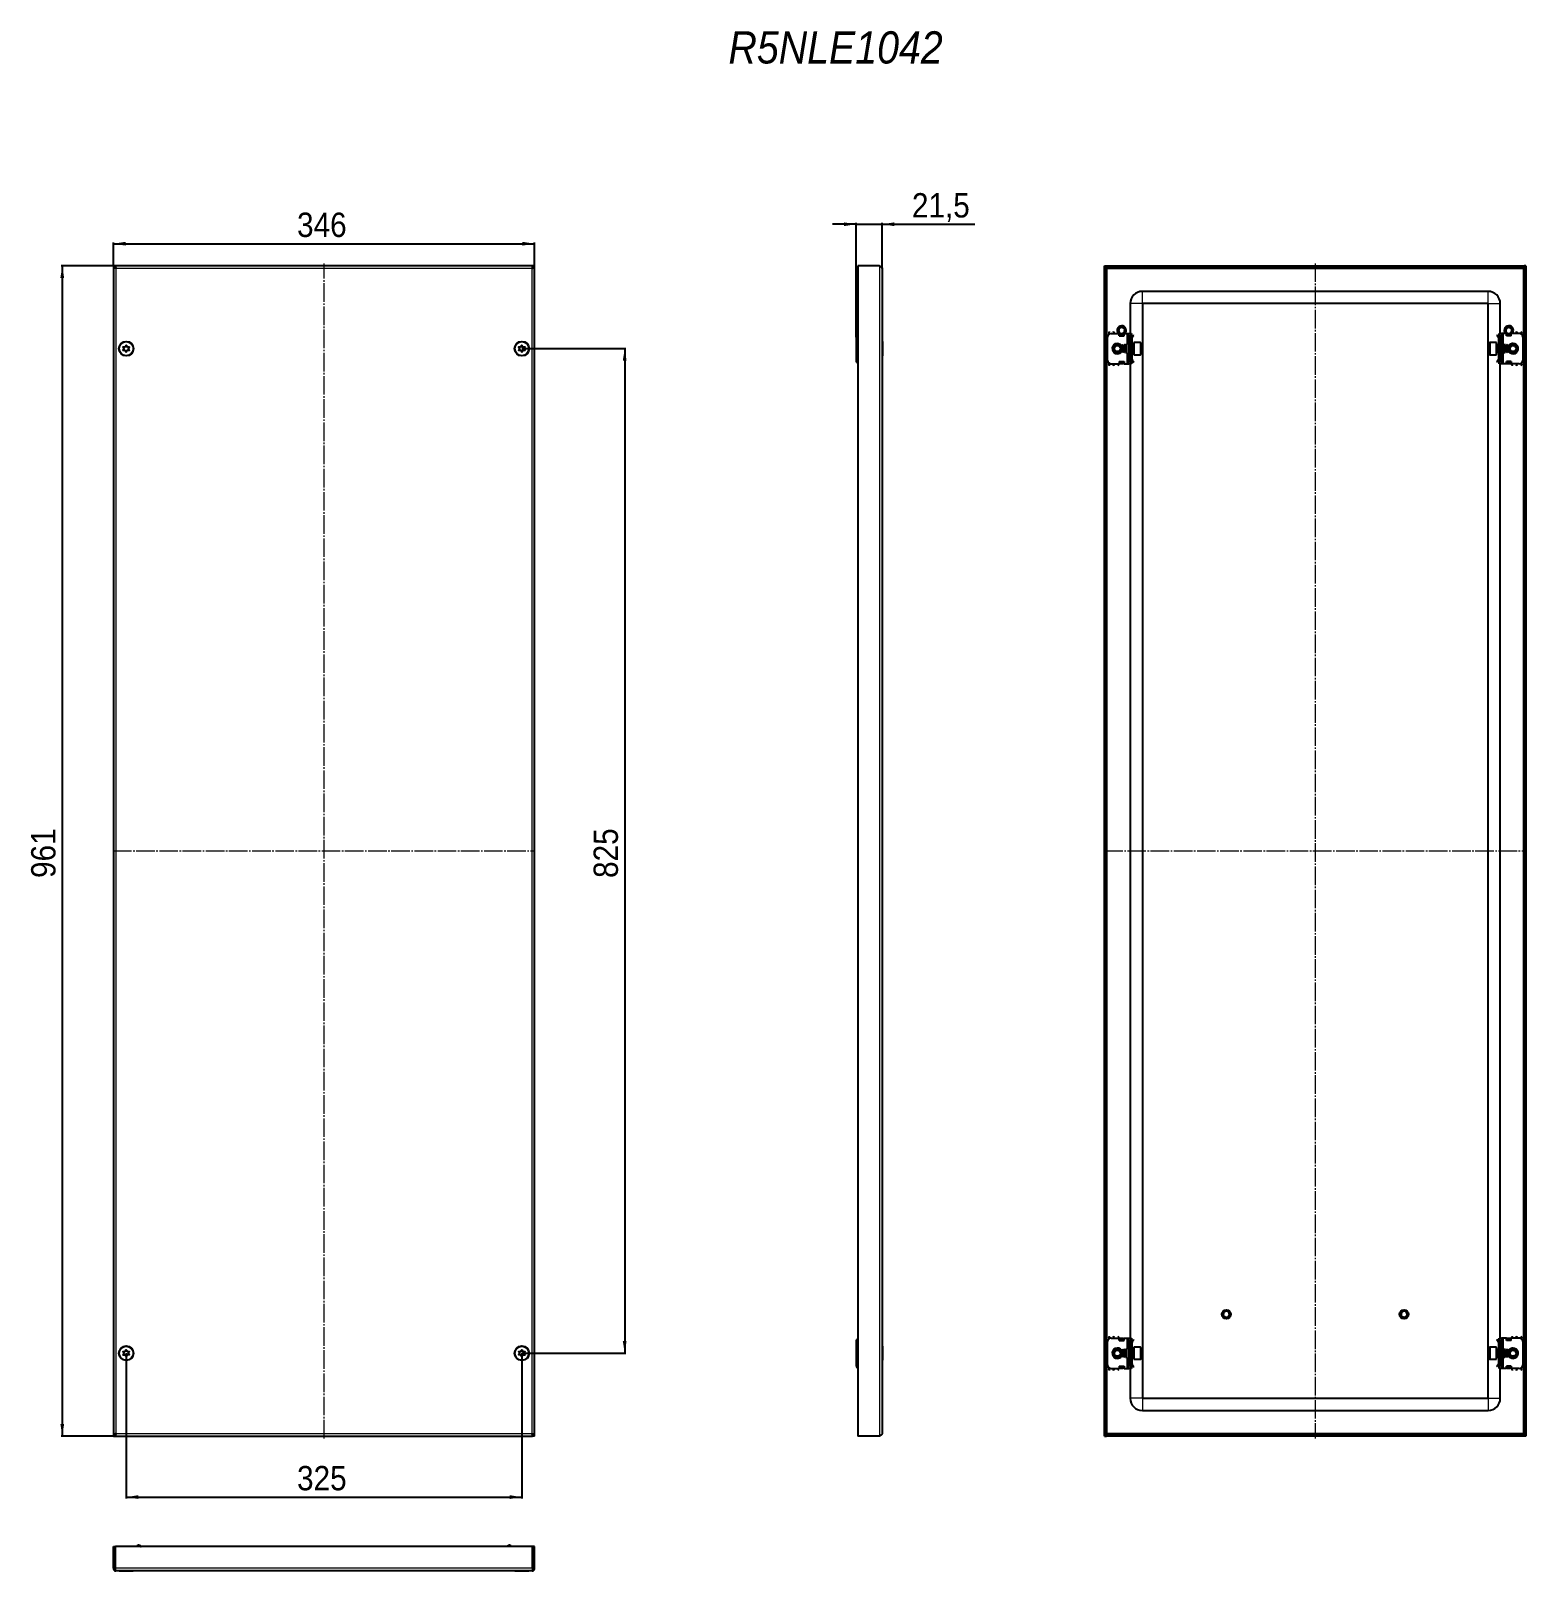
# Model space of a CAD drawing. Header units: millimetres. Extents: x -145 to 1084, y -299 to 966.
import ezdxf

# ---------------------------------------------------------------- set-up
doc = ezdxf.new("R2010")
doc.units = ezdxf.units.MM
doc.linetypes.add('SLD-Осевая', pattern=[19.05, 15.24, -1.27, 1.27, -1.27])
doc.linetypes.add('SLD-Сплошная', pattern=[0])
doc.layers.add('FORMAT', color=7, linetype='SLD-Сплошная')
doc.styles.add('SLDTEXTSTYLE0', font='GOTHICI.TTF', dxfattribs={"width": 0.913})
doc.styles.add('SLDTEXTSTYLE1', font='GOTHIC.TTF', dxfattribs={"width": 0.913})
doc.dimstyles.new('SLDDIMSTYLE0', dxfattribs={"dimtxt": 20, "dimasz": 10, "dimexe": 0, "dimexo": 0.0625, "dimgap": 5, "dimtad": 2, "dimdec": 1, "dimrnd": 1e-09, "dimzin": 12, "dimdsep": 46, "dimtxsty": 'SLDTEXTSTYLE0', "dimsah": 1, "dimcen": 0.09, "dimadec": 0, "dimazin": 3, "dimtfac": 1, "dimtofl": 0, "dimtmove": 0, "dimatfit": 3, "dimfxl": 0, "dimfrac": 2, "dimtolj": 1, "dimtzin": 12, "dimarcsym": 0})
doc.dimstyles.new('SLDDIMSTYLE1', dxfattribs={"dimtxt": 20, "dimasz": 10, "dimexe": 0, "dimexo": 0.0625, "dimgap": 5, "dimtad": 2, "dimdec": 1, "dimrnd": 1e-09, "dimzin": 12, "dimdsep": 46, "dimtxsty": 'SLDTEXTSTYLE0', "dimsah": 1, "dimcen": 0.09, "dimadec": 0, "dimazin": 3, "dimtfac": 1, "dimtmove": 0, "dimatfit": 0, "dimfxl": 0, "dimfrac": 2, "dimtolj": 1, "dimtzin": 12, "dimarcsym": 0})

msp = doc.modelspace()

# ---------------------------------------------------------------- texts
at = {"layer": 'FORMAT', "insert": (428.52, 965.22), "char_height": 26.458, "attachment_point": 1, "style": 'SLDTEXTSTYLE0'}
msp.add_mtext('R5NLE1042', dxfattribs=at)

# ---------------------------------------------------------------- blocks, each defined once
blk = doc.blocks.new('_D')
at = {"layer": 'FORMAT'}
for p, q in [((-76.7, 772.6), (-76.7, 791.8)), ((-76.7, 790.8), (269.3, 790.8)), ((269.3, 772.6), (269.3, 791.8))]:
    blk.add_line(p, q, dxfattribs=at)
for points in [[(-76.7, 790.8), (-66.7, 789.2), (-66.7, 792.3)], [(269.3, 790.8), (259.3, 792.3), (259.3, 789.2)]]:
    blk.add_solid(points, dxfattribs=at)
at = {"layer": 'FORMAT', "insert": (74.1, 816.3), "char_height": 20, "attachment_point": 1, "style": 'SLDTEXTSTYLE1'}
blk.add_mtext('346', dxfattribs=at)
blk = doc.blocks.new('_D_1')
at = {"layer": 'FORMAT'}
for p, q in [((-75, 772.6), (-119.7, 772.6)), ((-118.7, 772.6), (-118.7, -188.4)), ((-75, -188.4), (-119.7, -188.4))]:
    blk.add_line(p, q, dxfattribs=at)
for points in [[(-118.7, 772.6), (-120.3, 762.6), (-117.2, 762.6)], [(-118.7, -188.4), (-117.2, -178.4), (-120.3, -178.4)]]:
    blk.add_solid(points, dxfattribs=at)
at = {"layer": 'FORMAT', "insert": (-144.3, 269.9), "char_height": 20, "attachment_point": 1, "rotation": 90, "style": 'SLDTEXTSTYLE1'}
blk.add_mtext('961', dxfattribs=at)
blk = doc.blocks.new('_D_2')
at = {"layer": 'FORMAT'}
for p, q in [((258.8, 704.6), (344.3, 704.6)), ((343.3, 704.6), (343.3, -120.4)), ((258.8, -120.4), (344.3, -120.4))]:
    blk.add_line(p, q, dxfattribs=at)
for points in [[(343.3, 704.6), (341.7, 694.6), (344.8, 694.6)], [(343.3, -120.4), (344.8, -110.4), (341.7, -110.4)]]:
    blk.add_solid(points, dxfattribs=at)
at = {"layer": 'FORMAT', "insert": (317.7, 269.9), "char_height": 20, "attachment_point": 1, "rotation": 90, "style": 'SLDTEXTSTYLE1'}
blk.add_mtext('825', dxfattribs=at)
blk = doc.blocks.new('_D_3')
at = {"layer": 'FORMAT'}
for p, q in [((-66.2, -120.4), (-66.2, -239.6)), ((258.8, -120.4), (258.8, -239.6)), ((-66.2, -238.6), (258.8, -238.6))]:
    blk.add_line(p, q, dxfattribs=at)
for points in [[(-66.2, -238.6), (-56.2, -240.1), (-56.2, -237)], [(258.8, -238.6), (248.8, -237), (248.8, -240.1)]]:
    blk.add_solid(points, dxfattribs=at)
at = {"layer": 'FORMAT', "insert": (74.1, -213), "char_height": 20, "attachment_point": 1, "style": 'SLDTEXTSTYLE1'}
blk.add_mtext('325', dxfattribs=at)
blk = doc.blocks.new('_D_4')
at = {"layer": 'FORMAT'}
for p, q in [((533.3, 806.8), (514, 806.8)), ((533.3, 714.1), (533.3, 807.8)), ((533.3, 806.8), (554.8, 806.8)), ((554.8, 770.5), (554.8, 807.8)), ((554.8, 806.8), (630.9, 806.8))]:
    blk.add_line(p, q, dxfattribs=at)
for points in [[(533.3, 806.8), (523.3, 808.3), (523.3, 805.2)], [(554.8, 806.8), (564.8, 805.2), (564.8, 808.3)]]:
    blk.add_solid(points, dxfattribs=at)
at = {"layer": 'FORMAT', "insert": (579.2, 832.3), "char_height": 20, "attachment_point": 1, "style": 'SLDTEXTSTYLE1'}
blk.add_mtext('21,5', dxfattribs=at)

# ---------------------------------------------------------------- dimensions: what is measured, and where the dimension line sits
at = {"layer": 'FORMAT'}
for base, p1, p2, dimstyle, picture, middle in [((554.77, 806.75), (533.27, 714.09), (554.77, 770.49), 'SLDDIMSTYLE1', '_D_4', (605.03, 806.75)), ((269.27, 790.75), (-76.73, 772.59), (269.27, 772.59), 'SLDDIMSTYLE0', '_D', (96.27, 790.75)), ((258.77, -238.58), (-66.23, -120.41), (258.77, -120.41), 'SLDDIMSTYLE0', '_D_3', (96.27, -238.58))]:
    dim = msp.add_linear_dim(base=base, p1=p1, p2=p2, dimstyle=dimstyle, dxfattribs=at)
    dim.commit()
    dim.dimension.update_dxf_attribs({"geometry": picture, "text_midpoint": middle, "dimtype": 160})
for base, p1, p2, picture, middle in [((-118.74, -188.41), (-75.03, 772.59), (-75.03, -188.41), '_D_1', (-118.74, 292.09)), ((343.27, -120.41), (258.77, 704.59), (258.77, -120.41), '_D_2', (343.27, 292.09))]:
    dim = msp.add_linear_dim(base=base, p1=p1, p2=p2, angle=90, dimstyle='SLDDIMSTYLE0', dxfattribs=at)
    dim.commit()
    dim.dimension.update_dxf_attribs({"geometry": picture, "text_midpoint": middle, "dimtype": 160})

# ---------------------------------------------------------------- linework, layer by layer
at = {"color": 7, "linetype": 'SLD-Сплошная', "lineweight": 25}
for p, q in [((-76.73, 772.59), (-75.23, 772.59)), ((-76.73, 772.59), (-76.73, -188.41)), ((-75.03, 771.47), (-75.03, 772.59)), ((267.57, 772.59), (-75.03, 772.59)), ((267.57, 772.59), (267.57, 771.48)), ((269.27, 772.59), (267.77, 772.59)), ((269.27, -188.41), (269.27, 772.59)), ((534.77, 772.59), (534.77, -188.41)), ((552.67, 772.59), (534.77, 772.59)), ((737.48, 772.59), (738.98, 772.59)), ((737.48, -188.41), (737.48, 772.59)), ((738.98, -188.41), (738.98, 772.59)), ((739.18, 771.09), (739.18, 772.59)), ((739.18, 772.59), (1081.78, 772.59)), ((1081.78, 771.09), (1081.78, 772.59)), ((1083.48, 772.59), (1081.98, 772.59)), ((1081.98, 772.59), (1081.98, -188.41)), ((1083.48, 772.59), (1083.48, -188.41)), ((554.77, 770.49), (554.77, -186.31)), ((739.18, 771.09), (1081.78, 771.09)), ((1081.63, 771.09), (1081.38, 770.49)), ((1052.48, 751.59), (768.48, 751.59)), ((758.48, 741.59), (758.48, 717.09)), ((768.48, 741.59), (768.48, -157.41)), ((1052.48, 741.59), (768.48, 741.59)), ((1052.48, -157.41), (1052.48, 741.59)), ((1062.48, 717.09), (1062.48, 741.59)), ((749.55, 721.88), (749.51, 721.85)), ((749.86, 722.11), (750.06, 722.22)), ((750.04, 722.21), (749.99, 722.19)), ((750.04, 722.14), (749.99, 722.19)), ((750.04, 722.21), (750.26, 722.29)), ((750.22, 722.31), (750.17, 722.29)), ((750.41, 722.39), (750.36, 722.37)), ((750.41, 722.39), (750.64, 722.46)), ((750.6, 722.45), (750.56, 722.44)), ((750.79, 722.51), (750.75, 722.49)), ((751.68, 722.58), (750.94, 722.51)), ((753.18, 722.06), (753.14, 722.09)), ((753.35, 721.94), (753.31, 721.97)), ((753.5, 721.81), (753.47, 721.84)), ((753.64, 721.67), (753.61, 721.7)), ((753.64, 721.67), (753.76, 721.53)), ((753.76, 721.54), (753.74, 721.56)), ((1067.28, 721.62), (1067.25, 721.59)), ((1067.86, 722.11), (1068.06, 722.22)), ((1068.04, 722.21), (1067.99, 722.19)), ((1068.04, 722.14), (1067.99, 722.19)), ((1068.04, 722.21), (1068.26, 722.29)), ((1068.22, 722.31), (1068.17, 722.29)), ((1068.41, 722.39), (1068.36, 722.37)), ((1068.41, 722.39), (1068.64, 722.46)), ((1068.6, 722.45), (1068.56, 722.44)), ((1068.79, 722.51), (1068.75, 722.49)), ((1069.68, 722.58), (1068.94, 722.51)), ((1071.18, 722.06), (1071.14, 722.09)), ((1071.35, 721.94), (1071.31, 721.97)), ((1071.5, 721.81), (1071.47, 721.84)), ((1071.64, 721.67), (1071.61, 721.7)), ((1071.64, 721.67), (1071.76, 721.53)), ((1071.76, 721.54), (1071.74, 721.56)), ((533.27, 714.09), (533.27, 695.09)), ((555.03, 710.37), (554.77, 710.37)), ((555.03, 710.37), (555.03, 709.65)), ((555.03, 709.65), (555.03, 698.8)), ((739.98, 695.09), (739.98, 714.09)), ((740.98, 717.34), (740.98, 716.32)), ((742.98, 717.09), (749.48, 717.09)), ((748.49, 719.68), (748.48, 719.63)), ((748.49, 719.68), (748.51, 719.93)), ((748.5, 719.89), (748.49, 719.84)), ((748.49, 719.48), (748.51, 719.71)), ((748.49, 719.48), (748.49, 719.43)), ((748.5, 719.28), (748.51, 719.23)), ((748.53, 720.09), (748.52, 720.04)), ((748.53, 719.09), (748.53, 719.04)), ((748.57, 720.29), (748.56, 720.24)), ((748.56, 718.9), (748.57, 718.86)), ((748.57, 720.29), (748.64, 720.53)), ((748.62, 720.48), (748.61, 720.43)), ((748.61, 718.72), (748.62, 718.68)), ((748.67, 718.55), (748.67, 718.54)), ((749.26, 717.57), (749.29, 717.54)), ((749.39, 717.44), (749.43, 717.4)), ((749.48, 715.09), (749.48, 717.09)), ((749.68, 716.3), (749.48, 716.41)), ((749.48, 715.09), (753.48, 715.09)), ((749.7, 717.17), (749.5, 717.36)), ((749.54, 717.3), (749.58, 717.27)), ((749.68, 715.09), (749.68, 716.3)), ((749.7, 717.17), (749.74, 717.14)), ((749.73, 716.71), (750.08, 716.95)), ((750.23, 716.71), (749.73, 716.35)), ((749.73, 716.35), (749.73, 716.71)), ((749.73, 715.44), (749.73, 716.35)), ((749.73, 715.09), (749.73, 715.44)), ((749.88, 717.05), (749.92, 717.03)), ((750.05, 716.95), (749.91, 717.07)), ((750.05, 716.95), (750.06, 717.06)), ((750.05, 716.95), (750.09, 716.93)), ((750.23, 716.71), (750.64, 716.71)), ((750.41, 716.79), (750.45, 716.77)), ((750.59, 716.72), (750.63, 716.71)), ((750.77, 716.67), (750.81, 716.66)), ((752.08, 716.65), (752.13, 716.66)), ((752.32, 716.71), (752.73, 716.71)), ((753.23, 716.35), (752.73, 716.71)), ((752.83, 716.99), (753.23, 716.71)), ((753.23, 716.71), (753.23, 716.35)), ((753.48, 716.41), (753.23, 716.27)), ((753.23, 716.35), (753.23, 715.44)), ((753.23, 715.44), (753.23, 715.09)), ((753.48, 715.09), (753.48, 717.09)), ((753.48, 717.09), (755.98, 717.09)), ((753.75, 717.62), (753.59, 717.49)), ((753.78, 720.45), (753.94, 720.04)), ((754.25, 718.47), (754.15, 718.28)), ((754.27, 718.47), (754.16, 718.29)), ((754.32, 718.61), (754.33, 718.65)), ((754.38, 718.79), (754.39, 718.83)), ((754.48, 719.39), (754.42, 719.08)), ((754.42, 718.98), (754.43, 719.03)), ((754.46, 719.18), (754.46, 719.23)), ((754.48, 719.59), (754.48, 719.58)), ((754.48, 719.39), (754.48, 719.44)), ((756.98, 708.59), (755.48, 708.59)), ((755.48, 700.59), (755.48, 708.59)), ((755.98, 717.09), (757.48, 717.09)), ((757.48, 714.09), (757.48, 717.09)), ((757.48, 717.09), (759.48, 717.09)), ((757.48, 695.09), (757.48, 714.09)), ((758.48, 695.09), (758.48, 714.09)), ((759.48, 717.09), (759.48, 716.32)), ((759.48, 716.32), (759.48, 692.85)), ((759.48, 716), (759.69, 715.79)), ((759.98, 713.34), (759.48, 713.34)), ((759.48, 709.84), (759.48, 713.34)), ((759.98, 709.84), (759.48, 709.84)), ((759.98, 715.09), (759.98, 714.63)), ((759.98, 709.84), (759.98, 713.34)), ((759.98, 707.59), (759.98, 709.84)), ((760.07, 714.75), (761.04, 715.73)), ((760.42, 714.4), (760.07, 714.75)), ((760.42, 714.4), (761.4, 715.37)), ((761.04, 715.73), (761.4, 715.37)), ((766.88, 709.59), (761.48, 709.59)), ((761.48, 709.59), (761.48, 701.89)), ((767.48, 708.99), (767.48, 702.22)), ((1053.48, 700.19), (1053.48, 708.99)), ((1059.48, 709.59), (1054.08, 709.59)), ((1059.48, 699.59), (1059.48, 709.59)), ((1059.92, 715.73), (1059.57, 715.37)), ((1060.54, 714.4), (1059.57, 715.37)), ((1060.9, 714.75), (1059.92, 715.73)), ((1060.54, 714.4), (1060.9, 714.75)), ((1060.98, 715.09), (1060.98, 714.69)), ((1060.98, 713.34), (1061.48, 713.34)), ((1060.98, 713.34), (1060.98, 709.84)), ((1061.48, 709.84), (1060.98, 709.84)), ((1060.98, 709.84), (1060.98, 707.59)), ((1061.28, 715.79), (1061.48, 716)), ((1061.48, 717.09), (1063.48, 717.09)), ((1061.48, 716.32), (1061.48, 717.09)), ((1061.48, 692.85), (1061.48, 716.32)), ((1061.48, 713.34), (1061.48, 709.84)), ((1062.48, 714.09), (1062.48, 695.09)), ((1063.48, 717.09), (1063.48, 714.09)), ((1064.98, 717.09), (1063.48, 717.09)), ((1063.48, 714.09), (1063.48, 695.09)), ((1065.48, 708.59), (1063.98, 708.59)), ((1067.48, 717.09), (1064.98, 717.09)), ((1065.48, 708.59), (1065.48, 700.59)), ((1066.49, 719.68), (1066.48, 719.63)), ((1066.49, 719.68), (1066.51, 719.93)), ((1066.5, 719.89), (1066.49, 719.84)), ((1066.49, 719.48), (1066.51, 719.71)), ((1066.49, 719.48), (1066.49, 719.43)), ((1066.5, 719.28), (1066.51, 719.23)), ((1066.53, 720.09), (1066.52, 720.04)), ((1066.53, 719.09), (1066.53, 719.04)), ((1066.57, 720.29), (1066.56, 720.24)), ((1066.56, 718.9), (1066.57, 718.86)), ((1066.57, 720.29), (1066.64, 720.53)), ((1066.62, 720.48), (1066.61, 720.43)), ((1066.61, 718.72), (1066.62, 718.68)), ((1066.67, 718.55), (1066.67, 718.54)), ((1067.26, 717.57), (1067.29, 717.54)), ((1067.39, 717.44), (1067.43, 717.4)), ((1067.48, 715.09), (1067.48, 717.09)), ((1067.73, 716.27), (1067.48, 716.41)), ((1071.48, 715.09), (1067.48, 715.09)), ((1067.54, 717.3), (1067.58, 717.27)), ((1067.7, 717.17), (1067.74, 717.14)), ((1067.73, 716.71), (1068.08, 716.95)), ((1068.23, 716.71), (1067.73, 716.35)), ((1067.73, 716.35), (1067.73, 716.71)), ((1067.73, 715.44), (1067.73, 716.35)), ((1067.73, 715.09), (1067.73, 715.44)), ((1067.88, 717.05), (1067.92, 717.03)), ((1068.05, 716.95), (1067.91, 717.07)), ((1068.05, 716.95), (1068.09, 716.93)), ((1068.23, 716.71), (1068.64, 716.71)), ((1068.59, 716.72), (1068.39, 716.83)), ((1068.41, 716.79), (1068.45, 716.77)), ((1068.59, 716.72), (1068.63, 716.71)), ((1068.77, 716.67), (1068.81, 716.66)), ((1069.93, 716.62), (1069.75, 716.6)), ((1070.08, 716.65), (1070.13, 716.66)), ((1070.46, 716.75), (1070.27, 716.71)), ((1070.32, 716.71), (1070.73, 716.71)), ((1071.23, 716.35), (1070.73, 716.71)), ((1070.83, 716.99), (1071.23, 716.71)), ((1071.23, 716.71), (1071.23, 716.35)), ((1071.23, 716.35), (1071.23, 715.44)), ((1071.23, 715.44), (1071.23, 715.09)), ((1071.48, 716.41), (1071.28, 716.3)), ((1071.28, 716.3), (1071.28, 715.09)), ((1071.48, 715.09), (1071.48, 717.09)), ((1077.98, 717.09), (1071.48, 717.09)), ((1071.75, 717.62), (1071.59, 717.49)), ((1071.72, 717.65), (1071.61, 717.47)), ((1071.78, 720.45), (1071.94, 720.04)), ((1072.25, 718.47), (1072.15, 718.28)), ((1072.27, 718.47), (1072.16, 718.29)), ((1072.32, 718.61), (1072.33, 718.65)), ((1072.38, 718.79), (1072.39, 718.83)), ((1072.48, 719.39), (1072.42, 719.08)), ((1072.42, 718.98), (1072.43, 719.03)), ((1072.46, 719.18), (1072.46, 719.23)), ((1072.48, 719.59), (1072.48, 719.58)), ((1072.48, 719.39), (1072.48, 719.44)), ((1079.98, 716.32), (1079.98, 717.34)), ((1080.98, 714.09), (1080.98, 695.09)), ((554.77, 698.8), (555.03, 698.8)), ((752.04, 707.59), (751.48, 707.03)), ((751.48, 707.03), (751.48, 703.27)), ((751.48, 703.27), (751.48, 702.14)), ((751.48, 702.14), (752.04, 701.59)), ((752.1, 707.59), (752.04, 707.59)), ((752.04, 707.59), (752.04, 702.97)), ((752.04, 702.97), (752.04, 701.59)), ((752.04, 701.59), (752.1, 701.59)), ((752.48, 707.03), (752.1, 707.59)), ((752.1, 707.59), (752.1, 707.11)), ((752.1, 707.11), (752.1, 701.59)), ((752.1, 701.59), (752.48, 702.14)), ((752.87, 707.59), (752.48, 707.03)), ((752.48, 707.03), (752.48, 706.65)), ((752.48, 706.65), (752.48, 702.14)), ((752.48, 702.14), (752.87, 701.59)), ((753.1, 707.59), (752.87, 707.59)), ((752.87, 707.59), (752.87, 707.11)), ((752.87, 707.11), (752.87, 701.59)), ((752.87, 701.59), (753.1, 701.59)), ((753.48, 707.03), (753.1, 707.59)), ((753.1, 707.59), (753.1, 707.11)), ((753.1, 707.11), (753.1, 701.59)), ((753.1, 701.59), (753.48, 702.14)), ((753.87, 707.59), (753.48, 707.03)), ((753.48, 707.03), (753.48, 706.65)), ((753.48, 706.65), (753.48, 702.14)), ((753.48, 702.14), (753.87, 701.59)), ((754.1, 707.59), (753.87, 707.59)), ((753.87, 707.59), (753.87, 707.11)), ((753.87, 707.11), (753.87, 701.59)), ((753.87, 701.59), (754.1, 701.59)), ((754.48, 707.03), (754.1, 707.59)), ((754.1, 707.59), (754.1, 707.11)), ((754.1, 707.11), (754.1, 701.59)), ((754.1, 701.59), (754.48, 702.14)), ((754.87, 707.59), (754.48, 707.03)), ((754.48, 707.03), (754.48, 706.65)), ((754.48, 706.65), (754.48, 702.14)), ((754.48, 702.14), (754.87, 701.59)), ((755.1, 707.59), (754.87, 707.59)), ((754.87, 707.59), (754.87, 707.11)), ((754.87, 707.11), (754.87, 701.59)), ((754.87, 701.59), (755.1, 701.59)), ((755.48, 707.03), (755.1, 707.59)), ((755.1, 707.59), (755.1, 707.11)), ((755.1, 707.11), (755.1, 701.59)), ((755.1, 701.59), (755.48, 702.14)), ((755.48, 700.59), (756.98, 700.59)), ((759.87, 707.59), (759.48, 707.03)), ((759.48, 702.14), (759.87, 701.59)), ((759.48, 699.34), (759.98, 699.34)), ((759.48, 695.84), (759.48, 699.34)), ((759.98, 695.84), (759.48, 695.84)), ((760.1, 707.59), (759.87, 707.59)), ((759.87, 707.59), (759.87, 707.11)), ((759.87, 707.11), (759.87, 701.59)), ((759.87, 701.59), (760.1, 701.59)), ((759.98, 699.34), (759.98, 701.59)), ((759.98, 695.84), (759.98, 699.34)), ((760.48, 707.03), (760.1, 707.59)), ((760.1, 707.59), (760.1, 707.11)), ((760.1, 707.11), (760.1, 701.59)), ((760.1, 701.59), (760.48, 702.14)), ((760.87, 707.59), (760.48, 707.03)), ((760.48, 707.03), (760.48, 706.65)), ((760.48, 706.65), (760.48, 702.14)), ((760.48, 702.14), (760.87, 701.59)), ((761.23, 707.59), (760.87, 707.59)), ((760.87, 707.59), (760.87, 707.11)), ((760.87, 707.11), (760.87, 701.59)), ((760.87, 701.59), (761.23, 701.59)), ((761.48, 701.89), (761.48, 699.59)), ((761.48, 699.59), (766.88, 699.59)), ((767.48, 702.22), (767.48, 700.19)), ((1054.08, 699.59), (1059.48, 699.59)), ((1060.1, 707.59), (1059.73, 707.59)), ((1059.73, 701.59), (1060.1, 701.59)), ((1060.48, 707.03), (1060.1, 707.59)), ((1060.1, 707.11), (1060.1, 707.59)), ((1060.1, 701.59), (1060.1, 707.11)), ((1060.1, 701.59), (1060.48, 702.14)), ((1060.87, 707.59), (1060.48, 707.03)), ((1060.48, 706.65), (1060.48, 707.03)), ((1060.48, 702.14), (1060.48, 706.65)), ((1060.48, 702.14), (1060.87, 701.59)), ((1061.1, 707.59), (1060.87, 707.59)), ((1060.87, 707.11), (1060.87, 707.59)), ((1060.87, 701.59), (1060.87, 707.11)), ((1060.87, 701.59), (1061.1, 701.59)), ((1060.98, 701.59), (1060.98, 699.34)), ((1060.98, 699.34), (1060.98, 695.84)), ((1060.98, 699.34), (1061.48, 699.34)), ((1060.98, 695.84), (1061.48, 695.84)), ((1061.48, 707.03), (1061.1, 707.59)), ((1061.1, 707.11), (1061.1, 707.59)), ((1061.1, 701.59), (1061.1, 707.11)), ((1061.1, 701.59), (1061.48, 702.14)), ((1061.48, 699.34), (1061.48, 695.84)), ((1063.98, 700.59), (1065.48, 700.59)), ((1065.87, 707.59), (1065.48, 707.03)), ((1065.48, 702.14), (1065.87, 701.59)), ((1066.1, 707.59), (1065.87, 707.59)), ((1065.87, 707.11), (1065.87, 707.59)), ((1065.87, 701.59), (1065.87, 707.11)), ((1065.87, 701.59), (1066.1, 701.59)), ((1066.48, 707.03), (1066.1, 707.59)), ((1066.1, 707.11), (1066.1, 707.59)), ((1066.1, 701.59), (1066.1, 707.11)), ((1066.1, 701.59), (1066.48, 702.14)), ((1066.87, 707.59), (1066.48, 707.03)), ((1066.48, 706.65), (1066.48, 707.03)), ((1066.48, 702.14), (1066.48, 706.65)), ((1066.48, 702.14), (1066.87, 701.59)), ((1067.1, 707.59), (1066.87, 707.59)), ((1066.87, 707.11), (1066.87, 707.59)), ((1066.87, 701.59), (1066.87, 707.11)), ((1066.87, 701.59), (1067.1, 701.59)), ((1067.48, 707.03), (1067.1, 707.59)), ((1067.1, 707.11), (1067.1, 707.59)), ((1067.1, 701.59), (1067.1, 707.11)), ((1067.1, 701.59), (1067.48, 702.14)), ((1067.87, 707.59), (1067.48, 707.03)), ((1067.48, 706.65), (1067.48, 707.03)), ((1067.48, 702.14), (1067.48, 706.65)), ((1067.48, 702.14), (1067.87, 701.59)), ((1068.1, 707.59), (1067.87, 707.59)), ((1067.87, 707.11), (1067.87, 707.59)), ((1067.87, 701.59), (1067.87, 707.11)), ((1067.87, 701.59), (1068.1, 701.59)), ((1068.48, 707.03), (1068.1, 707.59)), ((1068.1, 707.11), (1068.1, 707.59)), ((1068.1, 701.59), (1068.1, 707.11)), ((1068.1, 701.59), (1068.48, 702.14)), ((1068.87, 707.59), (1068.48, 707.03)), ((1068.48, 706.65), (1068.48, 707.03)), ((1068.48, 702.14), (1068.48, 706.65)), ((1068.48, 702.14), (1068.87, 701.59)), ((1068.93, 707.59), (1068.87, 707.59)), ((1068.87, 707.11), (1068.87, 707.59)), ((1068.87, 701.59), (1068.87, 707.11)), ((1068.87, 701.59), (1068.93, 701.59)), ((1069.48, 707.03), (1068.93, 707.59)), ((1068.93, 701.59), (1068.93, 707.59)), ((1068.93, 701.59), (1069.48, 702.14)), ((1069.48, 702.14), (1069.48, 707.03)), ((740.98, 692.85), (740.98, 691.84)), ((742.98, 692.09), (749.48, 692.09)), ((748.98, 692.09), (748.98, 691.84)), ((749.48, 694.09), (749.48, 692.09)), ((749.48, 694.09), (753.48, 694.09)), ((749.48, 692.2), (749.68, 692.2)), ((749.68, 692.2), (749.68, 694.09)), ((749.73, 693.73), (749.73, 694.09)), ((749.73, 692.82), (749.73, 693.73)), ((749.73, 692.82), (750.23, 692.47)), ((749.73, 692.47), (749.73, 692.82)), ((750.23, 692.11), (749.73, 692.47)), ((752.73, 692.47), (750.23, 692.47)), ((750.23, 692.47), (750.23, 692.11)), ((752.73, 692.11), (750.23, 692.11)), ((752.73, 692.47), (753.23, 692.82)), ((752.73, 692.11), (752.73, 692.47)), ((753.23, 692.47), (752.73, 692.11)), ((753.23, 694.09), (753.23, 693.73)), ((753.23, 693.73), (753.23, 692.82)), ((753.23, 692.82), (753.23, 692.47)), ((753.48, 694.09), (753.48, 692.09)), ((753.48, 692.09), (755.98, 692.09)), ((755.98, 692.09), (757.48, 692.09)), ((757.48, 692.09), (757.48, 695.09)), ((759.48, 692.09), (757.48, 692.09)), ((758.48, 692.09), (758.48, -107.91)), ((759.69, 693.38), (759.48, 693.17)), ((759.48, 692.85), (759.48, 692.09)), ((759.98, 694.09), (759.98, 694.48)), ((760.42, 694.78), (760.07, 694.42)), ((760.07, 694.42), (761.04, 693.45)), ((760.42, 694.78), (761.4, 693.8)), ((761.04, 693.45), (761.4, 693.8)), ((1060.54, 694.78), (1059.57, 693.8)), ((1059.92, 693.45), (1059.57, 693.8)), ((1060.9, 694.42), (1059.92, 693.45)), ((1060.54, 694.78), (1060.9, 694.42)), ((1060.98, 694.09), (1060.98, 694.55)), ((1061.48, 693.17), (1061.28, 693.38)), ((1061.48, 692.09), (1061.48, 692.85)), ((1063.48, 692.09), (1061.48, 692.09)), ((1062.48, -107.91), (1062.48, 692.09)), ((1063.48, 695.09), (1063.48, 692.09)), ((1064.98, 692.09), (1063.48, 692.09)), ((1067.48, 692.09), (1064.98, 692.09)), ((1071.48, 694.09), (1067.48, 694.09)), ((1067.48, 694.09), (1067.48, 692.09)), ((1067.73, 693.73), (1067.73, 694.09)), ((1067.73, 692.82), (1067.73, 693.73)), ((1067.73, 692.82), (1068.23, 692.47)), ((1067.73, 692.47), (1067.73, 692.82)), ((1068.23, 692.11), (1067.73, 692.47)), ((1070.73, 692.47), (1068.23, 692.47)), ((1068.23, 692.47), (1068.23, 692.11)), ((1070.73, 692.11), (1068.23, 692.11)), ((1070.73, 692.47), (1071.23, 692.82)), ((1070.73, 692.11), (1070.73, 692.47)), ((1071.23, 692.47), (1070.73, 692.11)), ((1071.23, 694.09), (1071.23, 693.73)), ((1071.23, 693.73), (1071.23, 692.82)), ((1071.23, 692.82), (1071.23, 692.47)), ((1071.28, 694.09), (1071.28, 692.2)), ((1071.28, 692.2), (1071.48, 692.2)), ((1071.48, 694.09), (1071.48, 692.09)), ((1077.98, 692.09), (1071.48, 692.09)), ((1071.98, 691.84), (1071.98, 692.09)), ((1079.98, 691.84), (1079.98, 692.85)), ((834.48, -88.41), (834.48, -88.41)), ((834.49, -88.22), (834.55, -87.91)), ((834.49, -88.22), (834.49, -88.27)), ((834.51, -88.01), (834.5, -88.06)), ((834.55, -87.81), (834.54, -87.86)), ((834.59, -87.61), (834.58, -87.66)), ((834.65, -87.43), (834.63, -87.48)), ((834.7, -87.33), (834.82, -87.11)), ((834.7, -87.3), (834.8, -87.11)), ((835.22, -86.45), (835.38, -86.32)), ((835.95, -85.84), (836.22, -85.71)), ((836.51, -85.58), (836.79, -85.51)), ((836.89, -85.47), (836.84, -85.48)), ((837.03, -85.45), (837.22, -85.43)), ((838.02, -85.46), (837.98, -85.46)), ((838.2, -85.5), (838.16, -85.49)), ((838.38, -85.55), (838.34, -85.54)), ((838.56, -85.61), (838.52, -85.6)), ((838.92, -85.78), (838.87, -85.75)), ((838.92, -85.78), (839.06, -85.89)), ((839.09, -85.88), (839.05, -85.86)), ((839.26, -86), (839.22, -85.97)), ((839.26, -86), (839.47, -86.18)), ((839.43, -86.13), (839.39, -86.1)), ((839.58, -86.26), (839.54, -86.23)), ((839.71, -86.4), (839.68, -86.37)), ((840.3, -87.38), (840.3, -87.37)), ((840.36, -87.55), (840.34, -87.51)), ((840.4, -87.73), (840.39, -87.69)), ((840.44, -87.91), (840.43, -87.87)), ((840.47, -88.1), (840.46, -88.06)), ((840.48, -88.3), (840.46, -88.54)), ((840.48, -88.51), (840.46, -88.76)), ((840.48, -88.3), (840.48, -88.25)), ((840.48, -88.51), (840.48, -88.46)), ((980.48, -88.41), (980.48, -88.41)), ((980.49, -88.22), (980.55, -87.91)), ((980.49, -88.22), (980.49, -88.27)), ((980.51, -88.01), (980.5, -88.06)), ((980.55, -87.81), (980.54, -87.86)), ((980.59, -87.61), (980.58, -87.66)), ((980.65, -87.43), (980.63, -87.48)), ((980.7, -87.29), (980.8, -87.11)), ((980.71, -87.3), (980.82, -87.11)), ((981.22, -86.45), (981.38, -86.32)), ((981.25, -86.48), (981.36, -86.29)), ((981.95, -85.84), (982.22, -85.71)), ((982.89, -85.47), (982.84, -85.48)), ((984.02, -85.46), (983.98, -85.46)), ((984.2, -85.5), (984.16, -85.49)), ((984.38, -85.55), (984.34, -85.54)), ((984.56, -85.61), (984.52, -85.6)), ((984.92, -85.78), (984.87, -85.75)), ((984.92, -85.78), (984.91, -85.89)), ((984.92, -85.78), (985.06, -85.89)), ((985.09, -85.88), (985.05, -85.86)), ((985.26, -86), (985.22, -85.97)), ((985.43, -86.13), (985.39, -86.1)), ((985.58, -86.26), (985.54, -86.23)), ((985.71, -86.4), (985.68, -86.37)), ((986.3, -87.38), (986.3, -87.37)), ((986.36, -87.55), (986.34, -87.51)), ((986.4, -87.73), (986.39, -87.69)), ((986.44, -87.91), (986.43, -87.87)), ((986.47, -88.1), (986.46, -88.06)), ((986.48, -88.3), (986.46, -88.54)), ((986.48, -88.3), (986.48, -88.25)), ((986.48, -88.51), (986.48, -88.46)), ((835.19, -89.28), (835.03, -88.87)), ((835.32, -90.49), (835.2, -90.36)), ((835.21, -90.37), (835.23, -90.39)), ((835.32, -90.49), (835.36, -90.53)), ((835.47, -90.63), (835.5, -90.67)), ((835.62, -90.77), (835.66, -90.8)), ((835.79, -90.89), (835.83, -90.92)), ((837.29, -91.41), (838.03, -91.34)), ((838.17, -91.33), (838.22, -91.32)), ((838.36, -91.28), (838.41, -91.27)), ((838.56, -91.21), (838.6, -91.2)), ((838.93, -91.04), (838.71, -91.12)), ((838.75, -91.13), (838.79, -91.11)), ((839.11, -90.94), (838.91, -91.05)), ((838.93, -90.97), (838.98, -91.02)), ((838.93, -91.04), (838.98, -91.02)), ((839.83, -90.28), (839.24, -90.85)), ((839.56, -90.58), (839.59, -90.55)), ((840.4, -89.12), (840.32, -89.35)), ((840.35, -89.31), (840.36, -89.26)), ((840.4, -89.12), (840.41, -89.07)), ((840.44, -88.92), (840.45, -88.87)), ((840.47, -88.71), (840.47, -88.66)), ((981.19, -89.28), (981.03, -88.87)), ((981.32, -90.49), (981.2, -90.36)), ((981.21, -90.37), (981.23, -90.39)), ((981.32, -90.49), (981.36, -90.53)), ((981.47, -90.63), (981.5, -90.67)), ((981.62, -90.77), (981.66, -90.8)), ((981.79, -90.89), (981.83, -90.92)), ((983.29, -91.41), (984.03, -91.34)), ((984.17, -91.33), (984.22, -91.32)), ((984.36, -91.28), (984.41, -91.27)), ((984.56, -91.21), (984.6, -91.2)), ((984.93, -91.04), (984.71, -91.12)), ((984.75, -91.13), (984.79, -91.11)), ((985.11, -90.94), (984.91, -91.05)), ((984.93, -90.97), (984.98, -91.02)), ((984.93, -91.04), (984.98, -91.02)), ((986.4, -89.12), (986.32, -89.35)), ((986.35, -89.31), (986.36, -89.26)), ((986.4, -89.12), (986.41, -89.07)), ((986.44, -88.92), (986.45, -88.87)), ((986.47, -88.71), (986.47, -88.66)), ((533.27, -110.91), (533.27, -129.91)), ((739.98, -129.91), (739.98, -110.91)), ((740.98, -107.66), (740.98, -108.68)), ((742.98, -107.91), (749.48, -107.91)), ((748.98, -107.66), (748.98, -107.91)), ((749.48, -109.91), (749.48, -107.91)), ((749.68, -108.03), (749.48, -108.03)), ((749.48, -109.91), (753.48, -109.91)), ((749.68, -109.91), (749.68, -108.03)), ((749.73, -108.29), (750.23, -107.94)), ((750.23, -108.29), (749.73, -108.65)), ((749.73, -108.65), (749.73, -108.29)), ((749.73, -109.56), (749.73, -108.65)), ((749.73, -109.91), (749.73, -109.56)), ((750.23, -107.94), (750.23, -108.29)), ((750.23, -107.94), (752.73, -107.94)), ((750.23, -108.29), (752.73, -108.29)), ((752.73, -108.29), (752.73, -107.94)), ((752.73, -107.94), (753.23, -108.29)), ((753.23, -108.65), (752.73, -108.29)), ((753.23, -108.29), (753.23, -108.65)), ((753.23, -108.65), (753.23, -109.56)), ((753.23, -109.56), (753.23, -109.91)), ((753.48, -109.91), (753.48, -107.91)), ((753.48, -107.91), (755.98, -107.91)), ((755.98, -107.91), (757.48, -107.91)), ((757.48, -107.91), (759.48, -107.91)), ((757.48, -110.91), (757.48, -107.91)), ((757.48, -129.91), (757.48, -110.91)), ((758.48, -129.91), (758.48, -110.91)), ((759.48, -107.91), (759.48, -108.68)), ((759.48, -108.68), (759.48, -132.15)), ((759.48, -109), (759.69, -109.21)), ((759.98, -111.66), (759.48, -111.66)), ((759.48, -115.16), (759.48, -111.66)), ((759.98, -109.91), (759.98, -110.37)), ((759.98, -115.16), (759.98, -111.66)), ((760.07, -110.25), (761.04, -109.27)), ((760.42, -110.6), (760.07, -110.25)), ((760.42, -110.6), (761.4, -109.63)), ((761.04, -109.27), (761.4, -109.63)), ((1059.92, -109.27), (1059.57, -109.63)), ((1060.54, -110.6), (1059.57, -109.63)), ((1060.9, -110.25), (1059.92, -109.27)), ((1060.54, -110.6), (1060.9, -110.25)), ((1060.98, -109.91), (1060.98, -110.31)), ((1060.98, -111.66), (1061.48, -111.66)), ((1060.98, -111.66), (1060.98, -115.16)), ((1061.28, -109.21), (1061.48, -109)), ((1061.48, -107.91), (1063.48, -107.91)), ((1061.48, -108.68), (1061.48, -107.91)), ((1061.48, -132.15), (1061.48, -108.68)), ((1061.48, -111.66), (1061.48, -115.16)), ((1062.48, -110.91), (1062.48, -129.91)), ((1063.48, -107.91), (1063.48, -110.91)), ((1064.98, -107.91), (1063.48, -107.91)), ((1063.48, -110.91), (1063.48, -129.91)), ((1067.48, -107.91), (1064.98, -107.91)), ((1067.48, -109.91), (1067.48, -107.91)), ((1071.48, -109.91), (1067.48, -109.91)), ((1067.73, -108.29), (1068.23, -107.94)), ((1068.23, -108.29), (1067.73, -108.65)), ((1067.73, -108.65), (1067.73, -108.29)), ((1067.73, -109.56), (1067.73, -108.65)), ((1067.73, -109.91), (1067.73, -109.56)), ((1068.23, -107.94), (1068.23, -108.29)), ((1068.23, -107.94), (1070.73, -107.94)), ((1068.23, -108.29), (1070.73, -108.29)), ((1070.73, -108.29), (1070.73, -107.94)), ((1070.73, -107.94), (1071.23, -108.29)), ((1071.23, -108.65), (1070.73, -108.29)), ((1071.23, -108.29), (1071.23, -108.65)), ((1071.23, -108.65), (1071.23, -109.56)), ((1071.23, -109.56), (1071.23, -109.91)), ((1071.28, -108.03), (1071.28, -109.91)), ((1071.48, -108.03), (1071.28, -108.03)), ((1071.48, -109.91), (1071.48, -107.91)), ((1077.98, -107.91), (1071.48, -107.91)), ((1071.98, -107.91), (1071.98, -107.66)), ((1079.98, -108.68), (1079.98, -107.66)), ((1080.98, -110.91), (1080.98, -129.91)), ((555.03, -114.63), (554.77, -114.63)), ((554.77, -126.2), (555.03, -126.2)), ((555.03, -114.63), (555.03, -126.2)), ((752.04, -117.41), (751.48, -117.97)), ((751.48, -117.97), (751.48, -122.86)), ((751.48, -122.86), (752.04, -123.41)), ((752.1, -117.41), (752.04, -117.41)), ((752.04, -117.41), (752.04, -123.41)), ((752.04, -123.41), (752.1, -123.41)), ((752.48, -117.97), (752.1, -117.41)), ((752.1, -117.41), (752.1, -122.94)), ((752.1, -123.41), (752.48, -122.86)), ((752.1, -122.94), (752.1, -123.41)), ((752.87, -117.41), (752.48, -117.97)), ((752.48, -117.97), (752.48, -122.47)), ((752.48, -122.47), (752.48, -122.86)), ((752.48, -122.86), (752.87, -123.41)), ((753.1, -117.41), (752.87, -117.41)), ((752.87, -117.41), (752.87, -122.94)), ((752.87, -122.94), (752.87, -123.41)), ((752.87, -123.41), (753.1, -123.41)), ((753.48, -117.97), (753.1, -117.41)), ((753.1, -117.41), (753.1, -122.94)), ((753.1, -123.41), (753.48, -122.86)), ((753.1, -122.94), (753.1, -123.41)), ((753.87, -117.41), (753.48, -117.97)), ((753.48, -117.97), (753.48, -122.47)), ((753.48, -122.47), (753.48, -122.86)), ((753.48, -122.86), (753.87, -123.41)), ((754.1, -117.41), (753.87, -117.41)), ((753.87, -117.41), (753.87, -122.94)), ((753.87, -122.94), (753.87, -123.41)), ((753.87, -123.41), (754.1, -123.41)), ((754.48, -117.97), (754.1, -117.41)), ((754.1, -117.41), (754.1, -122.94)), ((754.1, -123.41), (754.48, -122.86)), ((754.1, -122.94), (754.1, -123.41)), ((754.87, -117.41), (754.48, -117.97)), ((754.48, -117.97), (754.48, -122.47)), ((754.48, -122.47), (754.48, -122.86)), ((754.48, -122.86), (754.87, -123.41)), ((755.1, -117.41), (754.87, -117.41)), ((754.87, -117.41), (754.87, -122.94)), ((754.87, -122.94), (754.87, -123.41)), ((754.87, -123.41), (755.1, -123.41)), ((755.48, -117.97), (755.1, -117.41)), ((755.1, -117.41), (755.1, -122.94)), ((755.1, -123.41), (755.48, -122.86)), ((755.1, -122.94), (755.1, -123.41)), ((756.98, -116.41), (755.48, -116.41)), ((755.48, -124.41), (755.48, -116.41)), ((755.48, -124.41), (756.98, -124.41)), ((759.98, -115.16), (759.48, -115.16)), ((759.87, -117.41), (759.48, -117.97)), ((759.48, -122.86), (759.87, -123.41)), ((759.48, -129.16), (759.48, -125.66)), ((759.48, -125.66), (759.98, -125.66)), ((760.1, -117.41), (759.87, -117.41)), ((759.87, -117.41), (759.87, -122.94)), ((759.87, -122.94), (759.87, -123.41)), ((759.87, -123.41), (760.1, -123.41)), ((759.98, -117.41), (759.98, -115.16)), ((759.98, -125.66), (759.98, -123.41)), ((759.98, -129.16), (759.98, -125.66)), ((760.48, -117.97), (760.1, -117.41)), ((760.1, -117.41), (760.1, -122.94)), ((760.1, -123.41), (760.48, -122.86)), ((760.1, -122.94), (760.1, -123.41)), ((760.87, -117.41), (760.48, -117.97)), ((760.48, -117.97), (760.48, -122.47)), ((760.48, -122.47), (760.48, -122.86)), ((760.48, -122.86), (760.87, -123.41)), ((761.23, -117.41), (760.87, -117.41)), ((760.87, -117.41), (760.87, -122.94)), ((760.87, -122.94), (760.87, -123.41)), ((760.87, -123.41), (761.23, -123.41)), ((766.88, -115.41), (761.48, -115.41)), ((761.48, -115.41), (761.48, -125.41)), ((761.48, -125.41), (766.88, -125.41)), ((767.48, -116.01), (767.48, -124.81)), ((1053.48, -118.04), (1053.48, -116.01)), ((1053.48, -124.81), (1053.48, -118.04)), ((1059.48, -115.41), (1054.08, -115.41)), ((1054.08, -125.41), (1059.48, -125.41)), ((1059.48, -117.72), (1059.48, -115.41)), ((1059.48, -125.41), (1059.48, -117.72)), ((1060.1, -117.41), (1059.73, -117.41)), ((1059.73, -123.41), (1060.1, -123.41)), ((1060.48, -117.97), (1060.1, -117.41)), ((1060.1, -122.94), (1060.1, -117.41)), ((1060.1, -123.41), (1060.48, -122.86)), ((1060.1, -123.41), (1060.1, -122.94)), ((1060.87, -117.41), (1060.48, -117.97)), ((1060.48, -122.47), (1060.48, -117.97)), ((1060.48, -122.86), (1060.48, -122.47)), ((1060.48, -122.86), (1060.87, -123.41)), ((1061.1, -117.41), (1060.87, -117.41)), ((1060.87, -122.94), (1060.87, -117.41)), ((1060.87, -123.41), (1060.87, -122.94)), ((1060.87, -123.41), (1061.1, -123.41)), ((1061.48, -115.16), (1060.98, -115.16)), ((1060.98, -115.16), (1060.98, -117.41)), ((1060.98, -123.41), (1060.98, -125.66)), ((1060.98, -125.66), (1060.98, -129.16)), ((1060.98, -125.66), (1061.48, -125.66)), ((1061.48, -117.97), (1061.1, -117.41)), ((1061.1, -122.94), (1061.1, -117.41)), ((1061.1, -123.41), (1061.48, -122.86)), ((1061.1, -123.41), (1061.1, -122.94)), ((1061.48, -125.66), (1061.48, -129.16)), ((1065.48, -116.41), (1063.98, -116.41)), ((1063.98, -124.41), (1065.48, -124.41)), ((1065.48, -116.41), (1065.48, -124.41)), ((1065.87, -117.41), (1065.48, -117.97)), ((1065.48, -122.86), (1065.87, -123.41)), ((1066.1, -117.41), (1065.87, -117.41)), ((1065.87, -122.94), (1065.87, -117.41)), ((1065.87, -123.41), (1065.87, -122.94)), ((1065.87, -123.41), (1066.1, -123.41)), ((1066.48, -117.97), (1066.1, -117.41)), ((1066.1, -122.94), (1066.1, -117.41)), ((1066.1, -123.41), (1066.48, -122.86)), ((1066.1, -123.41), (1066.1, -122.94)), ((1066.87, -117.41), (1066.48, -117.97)), ((1066.48, -122.47), (1066.48, -117.97)), ((1066.48, -122.86), (1066.48, -122.47)), ((1066.48, -122.86), (1066.87, -123.41)), ((1067.1, -117.41), (1066.87, -117.41)), ((1066.87, -122.94), (1066.87, -117.41)), ((1066.87, -123.41), (1066.87, -122.94)), ((1066.87, -123.41), (1067.1, -123.41)), ((1067.48, -117.97), (1067.1, -117.41)), ((1067.1, -122.94), (1067.1, -117.41)), ((1067.1, -123.41), (1067.48, -122.86)), ((1067.1, -123.41), (1067.1, -122.94)), ((1067.87, -117.41), (1067.48, -117.97)), ((1067.48, -122.47), (1067.48, -117.97)), ((1067.48, -122.86), (1067.48, -122.47)), ((1067.48, -122.86), (1067.87, -123.41)), ((1068.1, -117.41), (1067.87, -117.41)), ((1067.87, -122.94), (1067.87, -117.41)), ((1067.87, -123.41), (1067.87, -122.94)), ((1067.87, -123.41), (1068.1, -123.41)), ((1068.48, -117.97), (1068.1, -117.41)), ((1068.1, -122.94), (1068.1, -117.41)), ((1068.1, -123.41), (1068.48, -122.86)), ((1068.1, -123.41), (1068.1, -122.94)), ((1068.87, -117.41), (1068.48, -117.97)), ((1068.48, -122.47), (1068.48, -117.97)), ((1068.48, -122.86), (1068.48, -122.47)), ((1068.48, -122.86), (1068.87, -123.41)), ((1068.93, -117.41), (1068.87, -117.41)), ((1068.87, -122.94), (1068.87, -117.41)), ((1068.87, -123.41), (1068.87, -122.94)), ((1068.87, -123.41), (1068.93, -123.41)), ((1069.48, -117.97), (1068.93, -117.41)), ((1068.93, -118.8), (1068.93, -117.41)), ((1068.93, -123.41), (1068.93, -118.8)), ((1068.93, -123.41), (1069.48, -122.86)), ((1069.48, -119.1), (1069.48, -117.97)), ((1069.48, -122.86), (1069.48, -119.1)), ((740.98, -132.15), (740.98, -133.16)), ((742.98, -132.91), (749.48, -132.91)), ((748.98, -132.91), (748.98, -133.16)), ((749.48, -130.91), (749.48, -132.91)), ((749.48, -130.91), (753.48, -130.91)), ((749.48, -132.8), (749.68, -132.8)), ((749.68, -132.8), (749.68, -130.91)), ((749.73, -131.27), (749.73, -130.91)), ((749.73, -132.18), (749.73, -131.27)), ((749.73, -132.18), (750.23, -132.53)), ((749.73, -132.53), (749.73, -132.18)), ((750.23, -132.89), (749.73, -132.53)), ((752.73, -132.53), (750.23, -132.53)), ((750.23, -132.53), (750.23, -132.89)), ((752.73, -132.89), (750.23, -132.89)), ((752.73, -132.53), (753.23, -132.18)), ((752.73, -132.89), (752.73, -132.53)), ((753.23, -132.53), (752.73, -132.89)), ((753.23, -130.91), (753.23, -131.27)), ((753.23, -131.27), (753.23, -132.18)), ((753.23, -132.18), (753.23, -132.53)), ((753.48, -130.91), (753.48, -132.91)), ((753.48, -132.91), (755.98, -132.91)), ((755.98, -132.91), (757.48, -132.91)), ((757.48, -132.91), (757.48, -129.91)), ((759.48, -132.91), (757.48, -132.91)), ((758.48, -132.91), (758.48, -157.41)), ((759.98, -129.16), (759.48, -129.16)), ((759.69, -131.62), (759.48, -131.83)), ((759.48, -132.15), (759.48, -132.91)), ((759.98, -130.91), (759.98, -130.52)), ((760.42, -130.22), (760.07, -130.58)), ((760.07, -130.58), (761.04, -131.55)), ((760.42, -130.22), (761.4, -131.2)), ((761.04, -131.55), (761.4, -131.2)), ((1060.54, -130.22), (1059.57, -131.2)), ((1059.92, -131.55), (1059.57, -131.2)), ((1060.9, -130.58), (1059.92, -131.55)), ((1060.54, -130.22), (1060.9, -130.58)), ((1060.98, -129.16), (1061.48, -129.16)), ((1060.98, -130.91), (1060.98, -130.45)), ((1061.48, -131.83), (1061.28, -131.62)), ((1061.48, -132.91), (1061.48, -132.15)), ((1063.48, -132.91), (1061.48, -132.91)), ((1062.48, -157.41), (1062.48, -132.91)), ((1063.48, -129.91), (1063.48, -132.91)), ((1064.98, -132.91), (1063.48, -132.91)), ((1067.48, -132.91), (1064.98, -132.91)), ((1071.48, -130.91), (1067.48, -130.91)), ((1067.48, -130.91), (1067.48, -132.91)), ((1067.73, -131.27), (1067.73, -130.91)), ((1067.73, -132.18), (1067.73, -131.27)), ((1067.73, -132.53), (1067.73, -132.18)), ((1067.73, -132.18), (1068.23, -132.53)), ((1068.23, -132.89), (1067.73, -132.53)), ((1068.23, -132.53), (1068.23, -132.89)), ((1070.73, -132.53), (1068.23, -132.53)), ((1070.73, -132.89), (1068.23, -132.89)), ((1070.73, -132.53), (1071.23, -132.18)), ((1070.73, -132.89), (1070.73, -132.53)), ((1071.23, -132.53), (1070.73, -132.89)), ((1071.23, -130.91), (1071.23, -131.27)), ((1071.23, -131.27), (1071.23, -132.18)), ((1071.23, -132.18), (1071.23, -132.53)), ((1071.28, -130.91), (1071.28, -132.8)), ((1071.28, -132.8), (1071.48, -132.8)), ((1071.48, -130.91), (1071.48, -132.91)), ((1077.98, -132.91), (1071.48, -132.91)), ((1071.98, -133.16), (1071.98, -132.91)), ((1079.98, -133.16), (1079.98, -132.15)), ((768.48, -157.41), (1052.48, -157.41)), ((768.48, -167.41), (1052.48, -167.41)), ((-76.73, -188.41), (-75.23, -188.41)), ((-75.03, -187.3), (-75.03, -188.41)), ((-75.03, -188.41), (267.57, -188.41)), ((267.57, -188.41), (267.57, -187.3)), ((269.27, -188.41), (267.77, -188.41)), ((552.67, -188.41), (534.77, -188.41)), ((737.48, -188.41), (738.98, -188.41)), ((1081.78, -186.91), (739.18, -186.91)), ((739.18, -186.91), (739.18, -188.41)), ((1081.78, -188.41), (739.18, -188.41)), ((739.34, -186.91), (739.58, -186.31)), ((1081.38, -186.31), (1081.63, -186.91)), ((1081.78, -186.91), (1081.78, -188.41)), ((1083.48, -188.41), (1081.98, -188.41)), ((-56.73, -279.16), (-56.73, -277.66)), ((-56.73, -277.66), (-55.73, -277.66)), ((-54.73, -278.66), (-55.73, -277.66)), ((248.27, -277.66), (247.27, -278.66)), ((248.27, -277.66), (249.27, -277.66)), ((249.27, -277.66), (249.27, -279.16)), ((-76.73, -279.16), (-75.23, -279.16)), ((-76.73, -297.06), (-76.73, -279.16)), ((-75.23, -297.06), (-75.23, -279.16)), ((-75.03, -297.06), (-75.03, -279.16)), ((267.57, -279.16), (-75.03, -279.16)), ((-54.23, -278.66), (-54.73, -278.66)), ((-54.73, -278.66), (-54.73, -279.16)), ((246.77, -278.66), (247.27, -278.66)), ((247.27, -279.16), (247.27, -278.66)), ((267.57, -297.06), (267.57, -279.16)), ((269.27, -279.16), (267.77, -279.16)), ((267.77, -297.06), (267.77, -279.16)), ((269.27, -297.06), (269.27, -279.16)), ((-76.73, -297.06), (-75.23, -297.06)), ((267.17, -299.16), (-74.63, -299.16)), ((-72.02, -299.16), (-72.02, -299.42)), ((-69.02, -299.42), (-72.02, -299.42)), ((-60.45, -299.42), (-69.02, -299.42)), ((-60.45, -299.42), (-60.45, -299.16)), ((252.98, -299.16), (252.98, -299.42)), ((264.55, -299.42), (252.98, -299.42)), ((264.55, -299.42), (264.55, -299.16)), ((269.27, -297.06), (267.77, -297.06))]:
    msp.add_line(p, q, dxfattribs=at)
at = {"color": 7, "linetype": 'SLD-Сплошная', "lineweight": 18}
for p, q in [((552.67, 772.59), (552.67, -188.41)), ((267.17, 770.49), (-74.63, 770.49)), ((-74.63, 770.49), (-74.63, -186.31)), ((267.17, -186.31), (267.17, 770.49)), ((739.58, -186.31), (739.58, 770.49)), ((739.58, 770.49), (1081.38, 770.49)), ((1081.38, 770.49), (1081.38, -186.31)), ((768.48, 741.59), (768.48, 751.59)), ((1052.48, 741.59), (1052.48, 751.59)), ((768.48, 741.59), (758.48, 741.59)), ((1052.48, 741.59), (1062.48, 741.59)), ((740.98, 717.34), (744.98, 717.34)), ((744.98, 717.34), (748.48, 717.34)), ((753.23, 715.44), (749.73, 715.44)), ((755.98, 708.59), (755.98, 717.09)), ((756.98, 700.59), (756.98, 708.59)), ((758.48, 714.09), (757.48, 714.09)), ((759.48, 715.59), (759.69, 715.79)), ((759.48, 715.09), (759.98, 715.09)), ((766.88, 701.89), (766.88, 709.59)), ((1054.08, 709.59), (1054.08, 699.59)), ((1061.48, 715.09), (1060.98, 715.09)), ((1061.48, 715.59), (1061.28, 715.79)), ((1063.48, 714.09), (1062.48, 714.09)), ((1063.98, 708.59), (1063.98, 700.59)), ((1064.98, 717.09), (1064.98, 708.59)), ((1071.23, 715.44), (1067.73, 715.44)), ((1072.48, 717.34), (1075.98, 717.34)), ((1079.98, 717.34), (1075.98, 717.34)), ((755.98, 692.09), (755.98, 700.59)), ((761.23, 701.59), (761.23, 707.59)), ((766.88, 699.59), (766.88, 701.89)), ((1059.73, 707.59), (1059.73, 702.97)), ((1059.73, 702.97), (1059.73, 701.59)), ((1064.98, 700.59), (1064.98, 692.09)), ((740.98, 691.84), (744.98, 691.84)), ((748.98, 691.84), (744.98, 691.84)), ((749.73, 693.73), (753.23, 693.73)), ((757.48, 695.09), (758.48, 695.09)), ((759.48, 694.09), (759.98, 694.09)), ((759.48, 693.59), (759.69, 693.38)), ((1061.48, 694.09), (1060.98, 694.09)), ((1061.48, 693.59), (1061.28, 693.38)), ((1062.48, 695.09), (1063.48, 695.09)), ((1067.73, 693.73), (1071.23, 693.73)), ((1075.98, 691.84), (1071.98, 691.84)), ((1079.98, 691.84), (1075.98, 691.84)), ((740.98, -107.66), (744.98, -107.66)), ((744.98, -107.66), (748.98, -107.66)), ((753.23, -109.56), (749.73, -109.56)), ((755.98, -116.41), (755.98, -107.91)), ((758.48, -110.91), (757.48, -110.91)), ((759.48, -109.41), (759.69, -109.21)), ((759.48, -109.91), (759.98, -109.91)), ((1061.48, -109.91), (1060.98, -109.91)), ((1061.48, -109.41), (1061.28, -109.21)), ((1063.48, -110.91), (1062.48, -110.91)), ((1064.98, -107.91), (1064.98, -116.41)), ((1071.23, -109.56), (1067.73, -109.56)), ((1071.98, -107.66), (1075.98, -107.66)), ((1079.98, -107.66), (1075.98, -107.66)), ((755.98, -132.91), (755.98, -124.41)), ((756.98, -124.41), (756.98, -116.41)), ((761.23, -118.8), (761.23, -117.41)), ((761.23, -123.41), (761.23, -118.8)), ((766.88, -125.41), (766.88, -115.41)), ((1054.08, -115.41), (1054.08, -117.72)), ((1054.08, -117.72), (1054.08, -125.41)), ((1059.73, -117.41), (1059.73, -123.41)), ((1063.98, -116.41), (1063.98, -124.41)), ((1064.98, -124.41), (1064.98, -132.91)), ((740.98, -133.16), (744.98, -133.16)), ((748.98, -133.16), (744.98, -133.16)), ((749.73, -131.27), (753.23, -131.27)), ((757.48, -129.91), (758.48, -129.91)), ((759.48, -130.91), (759.98, -130.91)), ((759.48, -131.41), (759.69, -131.62)), ((1061.48, -130.91), (1060.98, -130.91)), ((1061.48, -131.41), (1061.28, -131.62)), ((1062.48, -129.91), (1063.48, -129.91)), ((1067.73, -131.27), (1071.23, -131.27)), ((1075.98, -133.16), (1071.98, -133.16)), ((1079.98, -133.16), (1075.98, -133.16)), ((768.48, -157.41), (758.48, -157.41)), ((768.48, -157.41), (768.48, -167.41)), ((1052.48, -157.41), (1052.48, -167.41)), ((1052.48, -157.41), (1062.48, -157.41)), ((-74.63, -186.31), (267.17, -186.31)), ((1081.38, -186.31), (739.58, -186.31)), ((267.57, -297.06), (-75.03, -297.06))]:
    msp.add_line(p, q, dxfattribs=at)
at = {"color": 7, "linetype": 'SLD-Сплошная', "lineweight": 25}
for centre, radius in [((-66.23, 704.59), 6), ((-66.23, 704.59), 5.79), ((258.77, 704.59), 6), ((258.77, 704.59), 5.79), ((-66.23, 704.59), 1.85), ((258.77, 704.59), 1.85), ((747.98, 704.59), 3), ((747.98, 704.59), 2.76), ((747.98, 704.59), 2.45), ((1072.98, 704.59), 3), ((1072.98, 704.59), 2.76), ((1072.98, 704.59), 2.45), ((837.48, -88.41), 3.75), ((983.48, -88.41), 3.75), ((-66.23, -120.41), 6), ((-66.23, -120.41), 5.79), ((-66.23, -120.41), 1.85), ((258.77, -120.41), 6), ((258.77, -120.41), 5.78), ((258.77, -120.41), 1.85), ((747.98, -120.41), 3), ((747.98, -120.41), 2.76), ((747.98, -120.41), 2.45), ((1072.98, -120.41), 3), ((1072.98, -120.41), 2.76), ((1072.98, -120.41), 2.45)]:
    msp.add_circle(centre, radius, dxfattribs=at)
for centre, radius, start, end in [((768.48, 741.59), 10, 90, 180), ((1052.48, 741.59), 10, 0, 90), ((751.48, 719.59), 3.75, 0, 221.81031), ((751.48, 719.59), 2.5, 108.59442, 168.59442), ((751.48, 719.59), 2.5, 75.88813, 108.59442), ((751.48, 719.59), 3, 59.92857, 86.21929), ((751.48, 719.59), 3, 0, 40.74374), ((1069.48, 719.59), 3.75, 0, 221.81031), ((1069.48, 719.59), 2.5, 108.59442, 168.59442), ((1069.48, 719.59), 2.5, 75.88813, 108.59442), ((1069.48, 719.59), 3, 59.92857, 86.21929), ((1069.48, 719.59), 3, 0, 40.74374), ((536.27, 714.09), 3, 120, 180), ((742.98, 714.09), 3, 90, 180), ((747.98, 704.59), 4, 90, 331.04498), ((747.98, 704.59), 4, 28.95502, 90), ((751.48, 719.59), 2.5, 168.59442, 228.59442), ((751.48, 719.59), 2.5, 228.59442, 288.59442), ((751.48, 719.59), 2.5, 288.59442, 348.59442), ((751.48, 719.59), 2.5, 348.59442, 10.51652), ((751.48, 719.59), 3.75, 318.18969, 0), ((756.98, 709.09), 0.5, 270, 0), ((761.48, 714.09), 3, 131.81031, 180), ((758.98, 715.09), 1, 0, 45), ((766.88, 708.99), 0.6, 0, 90), ((1054.08, 708.99), 0.6, 90, 180), ((1061.98, 715.09), 1, 135, 180), ((1059.48, 714.09), 3, 0, 48.18969), ((1063.98, 709.09), 0.5, 180, 270), ((1069.48, 719.59), 2.5, 168.59442, 228.59442), ((1069.48, 719.59), 2.5, 228.59442, 288.59442), ((1072.98, 704.59), 4, 270, 151.04498), ((1069.48, 719.59), 2.5, 288.59442, 348.59442), ((1069.48, 719.59), 2.5, 348.59442, 10.51652), ((1069.48, 719.59), 3.75, 318.18969, 0), ((1077.98, 714.09), 3, 0, 90), ((756.98, 700.09), 0.5, 0, 90), ((761.23, 707.84), 0.25, 270, 0), ((761.23, 701.34), 0.25, 0, 90), ((766.88, 700.19), 0.6, 270, 0), ((1054.08, 700.19), 0.6, 180, 270), ((1059.73, 707.84), 0.25, 180, 270), ((1059.73, 701.34), 0.25, 90, 180), ((1063.98, 700.09), 0.5, 90, 180), ((1072.98, 704.59), 4, 208.95502, 270), ((536.27, 695.09), 3, 180, 240), ((742.98, 695.09), 3, 180, 270), ((761.48, 695.09), 3, 180, 228.18969), ((758.98, 694.09), 1, 315, 0), ((1061.98, 694.09), 1, 180, 225), ((1059.48, 695.09), 3, 311.81031, 0), ((1077.98, 695.09), 3, 270, 0), ((837.48, -88.41), 3, 180, 220.74374), ((837.48, -88.41), 2.5, 168.59442, 190.51652), ((837.48, -88.41), 2.5, 108.59442, 168.59442), ((837.48, -88.41), 2.5, 48.59442, 108.59442), ((837.48, -88.41), 2.5, 348.59442, 48.59442), ((983.48, -88.41), 3, 180, 220.74374), ((983.48, -88.41), 2.5, 168.59442, 190.51652), ((983.48, -88.41), 2.5, 108.59442, 168.59442), ((983.48, -88.41), 2.5, 48.59442, 108.59442), ((983.48, -88.41), 2.5, 348.59442, 48.59442), ((837.48, -88.41), 3, 239.92857, 266.21929), ((837.48, -88.41), 2.5, 255.88813, 288.59442), ((837.48, -88.41), 2.5, 288.59442, 348.59442), ((983.48, -88.41), 3, 239.92857, 266.21929), ((983.48, -88.41), 2.5, 255.88813, 288.59442), ((983.48, -88.41), 2.5, 288.59442, 348.59442), ((536.27, -110.91), 3, 120, 180), ((742.98, -110.91), 3, 90, 180), ((761.48, -110.91), 3, 131.81031, 180), ((758.98, -109.91), 1, 0, 45), ((1061.98, -109.91), 1, 135, 180), ((1059.48, -110.91), 3, 0, 48.18969), ((1077.98, -110.91), 3, 0, 90), ((747.98, -120.41), 4, 90, 331.04498), ((747.98, -120.41), 4, 28.95502, 90), ((756.98, -115.91), 0.5, 270, 0), ((756.98, -124.91), 0.5, 0, 90), ((761.23, -117.16), 0.25, 270, 0), ((761.23, -123.66), 0.25, 0, 90), ((766.88, -116.01), 0.6, 0, 90), ((766.88, -124.81), 0.6, 270, 0), ((1054.08, -116.01), 0.6, 90, 180), ((1054.08, -124.81), 0.6, 180, 270), ((1059.73, -117.16), 0.25, 180, 270), ((1059.73, -123.66), 0.25, 90, 180), ((1063.98, -115.91), 0.5, 180, 270), ((1063.98, -124.91), 0.5, 90, 180), ((1072.98, -120.41), 4, 270, 151.04498), ((1072.98, -120.41), 4, 208.95502, 270), ((536.27, -129.91), 3, 180, 240), ((742.98, -129.91), 3, 180, 270), ((761.48, -129.91), 3, 180, 228.18969), ((758.98, -130.91), 1, 315, 0), ((1061.98, -130.91), 1, 180, 225), ((1059.48, -129.91), 3, 311.81031, 0), ((1077.98, -129.91), 3, 270, 0), ((768.48, -157.41), 10, 180, 270), ((1052.48, -157.41), 10, 270, 0)]:
    msp.add_arc(centre, radius, start, end, dxfattribs=at)
at = {"color": 7, "linetype": 'SLD-Сплошная', "lineweight": 18}
for centre, start, end in [((747.98, 704.59), 35.46217, 270), ((1072.98, 704.59), 215.46217, 90), ((1072.98, 704.59), 90, 144.53783), ((747.98, 704.59), 270, 324.53783), ((747.98, -120.41), 35.46217, 270), ((747.98, -120.41), 270, 324.53783), ((1072.98, -120.41), 215.46217, 90), ((1072.98, -120.41), 90, 144.53783)]:
    msp.add_arc(centre, 4.5, start, end, dxfattribs=at)
at = {"color": 7, "linetype": 'SLD-Сплошная', "lineweight": 25}
for points, knots in [([(-76.73, 772.59), (-76.7, 772.41), (-76.63, 772.05), (-76.13, 771.52), (-75.43, 770.99), (-74.89, 770.65), (-74.63, 770.49)], [0, 0, 0, 0, 0.2547568, 0.5096489, 0.7645419, 1, 1, 1, 1]), ([(-75.23, 772.59), (-75.22, 772.4), (-75.2, 772.04), (-75.01, 771.34), (-74.78, 770.82), (-74.63, 770.49)], [0, 0, 0, 0, 0.2598775, 0.5197391, 1, 1, 1, 1]), ([(267.17, 770.49), (267.25, 770.67), (267.41, 771.03), (267.68, 771.73), (267.73, 772.25), (267.77, 772.59)], [0, 0, 0, 0, 0.2598775, 0.5197391, 1, 1, 1, 1]), ([(267.17, 770.49), (267.45, 770.66), (268.01, 771.02), (268.71, 771.56), (269.18, 772.08), (269.24, 772.42), (269.27, 772.59)], [0, 0, 0, 0, 0.2547527, 0.5096447, 0.7645377, 1, 1, 1, 1]), ([(552.67, 772.59), (552.95, 772.41), (553.51, 772.05), (554.22, 771.52), (554.69, 770.99), (554.75, 770.65), (554.77, 770.49)], [0, 0, 0, 0, 0.2547568, 0.5096489, 0.7645419, 1, 1, 1, 1]), ([(739.18, 771.48), (739.17, 771.51), (739.03, 771.88), (739.01, 772.25), (738.98, 772.59)], [0, 0, 0, 0, 0.0909305, 1, 1, 1, 1]), ([(1081.98, 772.59), (1081.97, 772.4), (1081.95, 772.04), (1081.87, 771.67), (1081.79, 771.48), (1081.78, 771.47)], [0, 0, 0, 0, 0.48755, 0.9750699, 1, 1, 1, 1]), ([(739.58, 770.49), (739.5, 770.67), (739.41, 770.87), (739.33, 771.07), (739.33, 771.09)], [0, 0, 0, 0, 0.9083608, 1, 1, 1, 1]), ([(750.02, 722.14), (749.95, 722.09), (749.6, 721.86), (749.11, 721.35), (748.88, 720.8), (748.78, 720.55)], [0, 0, 0, 0, 0.1287813, 0.6136292, 1, 1, 1, 1]), ([(750.69, 721.96), (750.67, 721.95), (750.63, 721.94), (750.55, 721.93), (750.45, 721.93), (750.36, 721.94), (750.27, 721.96), (750.19, 722), (750.12, 722.05), (750.06, 722.09), (750.03, 722.13), (750.02, 722.14)], [0, 0, 0, 0, 0.04296008, 0.17330004, 0.27426262, 0.40108141, 0.52771587, 0.65425883, 0.78075866, 0.93685205, 1, 1, 1, 1]), ([(750.04, 722.21), (750.07, 722.19), (750.12, 722.16), (750.19, 722.08), (750.24, 722.02), (750.25, 721.98), (750.26, 721.97)], [0, 0, 0, 0, 0.3195142, 0.6084926, 0.891527, 1, 1, 1, 1]), ([(750.33, 721.95), (750.33, 721.95), (750.33, 721.98), (750.31, 722.05), (750.28, 722.14), (750.23, 722.22), (750.19, 722.26), (750.17, 722.29)], [0, 0, 0, 0, 0.0027902, 0.269575, 0.5363706, 0.7654988, 1, 1, 1, 1]), ([(750.22, 722.31), (750.25, 722.28), (750.3, 722.24), (750.36, 722.17), (750.41, 722.09), (750.43, 722.01), (750.44, 721.95), (750.44, 721.93)], [0, 0, 0, 0, 0.234253, 0.4427871, 0.6464654, 0.841043, 1, 1, 1, 1]), ([(750.47, 721.93), (750.48, 721.96), (750.49, 722.02), (750.48, 722.12), (750.46, 722.21), (750.42, 722.3), (750.38, 722.35), (750.36, 722.37)], [0, 0, 0, 0, 0.1816952, 0.3967826, 0.6118603, 0.8036808, 1, 1, 1, 1]), ([(750.41, 722.39), (750.44, 722.36), (750.49, 722.32), (750.54, 722.23), (750.57, 722.15), (750.58, 722.07), (750.58, 721.99), (750.58, 721.95), (750.57, 721.93)], [0, 0, 0, 0, 0.2087239, 0.3910499, 0.5682192, 0.7368298, 0.8948531, 1, 1, 1, 1]), ([(750.59, 721.94), (750.6, 721.94), (750.62, 721.98), (750.63, 722.06), (750.64, 722.16), (750.63, 722.26), (750.6, 722.35), (750.57, 722.41), (750.56, 722.44)], [0, 0, 0, 0, 0.0433877, 0.2328804, 0.4222739, 0.6116319, 0.8032794, 1, 1, 1, 1]), ([(750.6, 722.45), (750.63, 722.43), (750.67, 722.37), (750.7, 722.29), (750.72, 722.2), (750.73, 722.12), (750.71, 722.04), (750.7, 721.99), (750.68, 721.96), (750.68, 721.96)], [0, 0, 0, 0, 0.1984834, 0.3677124, 0.531083, 0.6857782, 0.8305034, 0.9651518, 1, 1, 1, 1]), ([(750.94, 722.51), (750.94, 722.49), (750.96, 722.45), (750.98, 722.37), (750.98, 722.29), (750.96, 722.21), (750.93, 722.13), (750.86, 722.05), (750.77, 721.99), (750.71, 721.97), (750.69, 721.96)], [0, 0, 0, 0, 0.0986313, 0.2385412, 0.3785316, 0.4989503, 0.6010273, 0.777401, 0.9101004, 1, 1, 1, 1]), ([(750.71, 721.97), (750.72, 722), (750.75, 722.05), (750.77, 722.13), (750.79, 722.23), (750.79, 722.36), (750.76, 722.44), (750.75, 722.49)], [0, 0, 0, 0, 0.1328601, 0.2910597, 0.4910066, 0.6908897, 1, 1, 1, 1]), ([(750.79, 722.51), (750.81, 722.48), (750.84, 722.43), (750.86, 722.34), (750.87, 722.26), (750.86, 722.18), (750.84, 722.09), (750.79, 722.03), (750.77, 721.99)], [0, 0, 0, 0, 0.1627902, 0.3246863, 0.479688, 0.6260584, 0.7630202, 1, 1, 1, 1]), ([(750.79, 722), (750.79, 722.01), (750.82, 722.04), (750.86, 722.09), (750.9, 722.17), (750.93, 722.26), (750.95, 722.36), (750.95, 722.44), (750.94, 722.49), (750.94, 722.51)], [0, 0, 0, 0, 0.036757, 0.1961925, 0.355485, 0.5146899, 0.7197462, 0.8820053, 1, 1, 1, 1]), ([(752.09, 722.01), (752.38, 721.96), (752.67, 721.9), (752.94, 721.78), (752.95, 721.77)], [0, 0, 0, 0, 0.9656715, 1, 1, 1, 1]), ([(752.09, 722.01), (752.19, 721.97), (752.32, 721.92), (752.45, 721.84), (752.49, 721.82)], [0, 0, 0, 0, 0.6817331, 1, 1, 1, 1]), ([(752.49, 721.82), (752.57, 721.78), (752.89, 721.63), (753.4, 721.21), (753.65, 720.71), (753.78, 720.45)], [0, 0, 0, 0, 0.1306517, 0.5600073, 1, 1, 1, 1]), ([(752.95, 721.77), (752.95, 721.79), (752.93, 721.84), (752.93, 721.91), (752.93, 722), (752.95, 722.09), (752.97, 722.15), (752.99, 722.18)], [0, 0, 0, 0, 0.1136039, 0.3109503, 0.5082294, 0.7516603, 1, 1, 1, 1]), ([(753.01, 722.17), (753, 722.14), (753, 722.07), (752.97, 721.97), (752.95, 721.91), (752.93, 721.89), (752.93, 721.89)], [0, 0, 0, 0, 0.3571393, 0.6809788, 0.9981828, 1, 1, 1, 1]), ([(752.94, 721.8), (752.97, 721.81), (753.01, 721.85), (753.07, 721.92), (753.11, 722), (753.13, 722.06), (753.14, 722.09)], [0, 0, 0, 0, 0.22825377, 0.51035071, 0.75231883, 1, 1, 1, 1]), ([(753.55, 721.37), (753.54, 721.36), (753.49, 721.35), (753.41, 721.34), (753.31, 721.36), (753.22, 721.4), (753.14, 721.45), (753.05, 721.53), (752.98, 721.65), (752.96, 721.73), (752.95, 721.77)], [0, 0, 0, 0, 0.07364641, 0.16956346, 0.35137299, 0.43889344, 0.51967596, 0.68290563, 0.85119952, 1, 1, 1, 1]), ([(753.18, 722.06), (753.18, 722.03), (753.17, 721.96), (753.13, 721.86), (753.09, 721.79), (753.03, 721.73), (752.99, 721.7), (752.98, 721.69)], [0, 0, 0, 0, 0.2402125, 0.454711, 0.6642872, 0.8645167, 1, 1, 1, 1]), ([(752.99, 721.65), (753.02, 721.66), (753.07, 721.69), (753.15, 721.74), (753.22, 721.81), (753.27, 721.89), (753.3, 721.94), (753.31, 721.97)], [0, 0, 0, 0, 0.17210362, 0.3910988, 0.610089, 0.8028012, 1, 1, 1, 1]), ([(753.35, 721.94), (753.34, 721.9), (753.32, 721.84), (753.28, 721.75), (753.23, 721.68), (753.16, 721.62), (753.1, 721.58), (753.06, 721.57), (753.04, 721.57)], [0, 0, 0, 0, 0.2092385, 0.3927019, 0.571062, 0.7408444, 0.8999576, 1, 1, 1, 1]), ([(753.05, 721.55), (753.06, 721.55), (753.11, 721.55), (753.18, 721.58), (753.27, 721.62), (753.35, 721.68), (753.42, 721.75), (753.45, 721.81), (753.47, 721.84)], [0, 0, 0, 0, 0.0505002, 0.2411237, 0.4316534, 0.6221537, 0.8086921, 1, 1, 1, 1]), ([(753.5, 721.81), (753.49, 721.77), (753.47, 721.71), (753.41, 721.63), (753.35, 721.57), (753.28, 721.52), (753.21, 721.49), (753.15, 721.48), (753.12, 721.48), (753.12, 721.48)], [0, 0, 0, 0, 0.1980351, 0.3676626, 0.5314947, 0.6866636, 0.8318184, 0.9819171, 1, 1, 1, 1]), ([(753.13, 721.47), (753.13, 721.47), (753.17, 721.46), (753.23, 721.47), (753.32, 721.49), (753.4, 721.52), (753.48, 721.57), (753.55, 721.63), (753.59, 721.68), (753.61, 721.7)], [0, 0, 0, 0, 0.0182814, 0.1756388, 0.3328957, 0.4900969, 0.6472739, 0.8216323, 1, 1, 1, 1]), ([(753.64, 721.67), (753.63, 721.64), (753.6, 721.59), (753.54, 721.52), (753.47, 721.47), (753.4, 721.44), (753.33, 721.42), (753.26, 721.41), (753.21, 721.42), (753.18, 721.42)], [0, 0, 0, 0, 0.1594459, 0.3180339, 0.4699832, 0.6134801, 0.7476486, 0.8728556, 1, 1, 1, 1]), ([(753.19, 721.42), (753.23, 721.41), (753.28, 721.39), (753.37, 721.4), (753.44, 721.4), (753.53, 721.43), (753.63, 721.47), (753.7, 721.53), (753.74, 721.56)], [0, 0, 0, 0, 0.1494074, 0.2785629, 0.4076606, 0.5367225, 0.7270454, 1, 1, 1, 1]), ([(753.76, 721.54), (753.74, 721.52), (753.71, 721.47), (753.64, 721.41), (753.59, 721.38), (753.56, 721.37), (753.55, 721.37)], [0, 0, 0, 0, 0.31505618, 0.63019432, 0.94551362, 1, 1, 1, 1]), ([(753.55, 721.37), (753.58, 721.35), (753.82, 721.12), (754.17, 720.66), (754.41, 720.05), (754.47, 719.7), (754.48, 719.59)], [0, 0, 0, 0, 0.0506845, 0.4856187, 0.8266434, 1, 1, 1, 1]), ([(1068.02, 722.14), (1067.95, 722.09), (1067.6, 721.86), (1067.11, 721.35), (1066.88, 720.8), (1066.78, 720.55)], [0, 0, 0, 0, 0.1287813, 0.6136292, 1, 1, 1, 1]), ([(1068.69, 721.96), (1068.67, 721.95), (1068.63, 721.94), (1068.55, 721.93), (1068.45, 721.93), (1068.36, 721.94), (1068.27, 721.96), (1068.19, 722), (1068.12, 722.05), (1068.06, 722.09), (1068.03, 722.13), (1068.02, 722.14)], [0, 0, 0, 0, 0.0429601, 0.1733, 0.2742626, 0.4010814, 0.5277159, 0.6542588, 0.7807587, 0.9368521, 1, 1, 1, 1]), ([(1068.04, 722.21), (1068.07, 722.19), (1068.12, 722.16), (1068.19, 722.08), (1068.24, 722.02), (1068.25, 721.98), (1068.26, 721.97)], [0, 0, 0, 0, 0.3195142, 0.6084926, 0.891527, 1, 1, 1, 1]), ([(1068.33, 721.95), (1068.33, 721.95), (1068.33, 721.98), (1068.31, 722.05), (1068.28, 722.14), (1068.23, 722.22), (1068.19, 722.26), (1068.17, 722.29)], [0, 0, 0, 0, 0.00279015, 0.26957499, 0.53637064, 0.7654988, 1, 1, 1, 1]), ([(1068.22, 722.31), (1068.25, 722.28), (1068.3, 722.24), (1068.36, 722.17), (1068.41, 722.09), (1068.43, 722.01), (1068.44, 721.95), (1068.44, 721.93)], [0, 0, 0, 0, 0.234253, 0.4427871, 0.6464654, 0.841043, 1, 1, 1, 1]), ([(1068.47, 721.93), (1068.48, 721.96), (1068.49, 722.02), (1068.48, 722.12), (1068.46, 722.21), (1068.42, 722.3), (1068.38, 722.35), (1068.36, 722.37)], [0, 0, 0, 0, 0.1816952, 0.3967826, 0.6118603, 0.8036808, 1, 1, 1, 1]), ([(1068.41, 722.39), (1068.44, 722.36), (1068.49, 722.32), (1068.54, 722.23), (1068.57, 722.15), (1068.58, 722.07), (1068.58, 721.99), (1068.58, 721.95), (1068.57, 721.93)], [0, 0, 0, 0, 0.2087239, 0.3910499, 0.5682192, 0.7368298, 0.8948531, 1, 1, 1, 1]), ([(1068.59, 721.94), (1068.6, 721.94), (1068.62, 721.98), (1068.63, 722.06), (1068.64, 722.16), (1068.63, 722.26), (1068.6, 722.35), (1068.57, 722.41), (1068.56, 722.44)], [0, 0, 0, 0, 0.0433877, 0.2328804, 0.4222739, 0.6116319, 0.8032794, 1, 1, 1, 1]), ([(1068.6, 722.45), (1068.63, 722.43), (1068.67, 722.37), (1068.7, 722.29), (1068.72, 722.2), (1068.73, 722.12), (1068.71, 722.04), (1068.7, 721.99), (1068.68, 721.96), (1068.68, 721.96)], [0, 0, 0, 0, 0.1984834, 0.3677124, 0.531083, 0.6857782, 0.8305034, 0.9651518, 1, 1, 1, 1]), ([(1068.94, 722.51), (1068.94, 722.49), (1068.96, 722.45), (1068.98, 722.37), (1068.98, 722.29), (1068.96, 722.21), (1068.93, 722.13), (1068.86, 722.05), (1068.77, 721.99), (1068.71, 721.97), (1068.69, 721.96)], [0, 0, 0, 0, 0.0986313, 0.2385412, 0.3785316, 0.4989503, 0.6010273, 0.777401, 0.9101004, 1, 1, 1, 1]), ([(1068.71, 721.97), (1068.72, 722), (1068.75, 722.05), (1068.77, 722.13), (1068.79, 722.23), (1068.79, 722.36), (1068.76, 722.44), (1068.75, 722.49)], [0, 0, 0, 0, 0.1328601, 0.2910597, 0.4910066, 0.6908897, 1, 1, 1, 1]), ([(1068.79, 722.51), (1068.81, 722.48), (1068.84, 722.43), (1068.86, 722.34), (1068.87, 722.26), (1068.86, 722.18), (1068.84, 722.09), (1068.79, 722.03), (1068.77, 721.99)], [0, 0, 0, 0, 0.1627902, 0.3246863, 0.479688, 0.6260584, 0.7630202, 1, 1, 1, 1]), ([(1068.79, 722), (1068.79, 722.01), (1068.82, 722.04), (1068.86, 722.09), (1068.9, 722.17), (1068.93, 722.26), (1068.95, 722.36), (1068.95, 722.44), (1068.94, 722.49), (1068.94, 722.51)], [0, 0, 0, 0, 0.036757, 0.1961925, 0.355485, 0.5146899, 0.7197462, 0.8820053, 1, 1, 1, 1]), ([(1070.11, 722.52), (1070.09, 722.53), (1070.04, 722.53), (1070, 722.54), (1069.98, 722.54)], [0, 0, 0, 0, 0.6215351, 1, 1, 1, 1]), ([(1070.09, 722.01), (1070.38, 721.96), (1070.67, 721.9), (1070.94, 721.78), (1070.95, 721.77)], [0, 0, 0, 0, 0.9656715, 1, 1, 1, 1]), ([(1070.09, 722.01), (1070.19, 721.97), (1070.32, 721.92), (1070.45, 721.84), (1070.49, 721.82)], [0, 0, 0, 0, 0.6817331, 1, 1, 1, 1]), ([(1070.49, 721.82), (1070.57, 721.78), (1070.89, 721.63), (1071.4, 721.21), (1071.65, 720.71), (1071.78, 720.45)], [0, 0, 0, 0, 0.1306517, 0.5600073, 1, 1, 1, 1]), ([(1070.95, 721.77), (1070.95, 721.79), (1070.93, 721.84), (1070.93, 721.91), (1070.93, 722), (1070.95, 722.09), (1070.97, 722.15), (1070.99, 722.18)], [0, 0, 0, 0, 0.1136039, 0.3109503, 0.5082294, 0.7516603, 1, 1, 1, 1]), ([(1071.01, 722.17), (1071, 722.14), (1071, 722.07), (1070.97, 721.97), (1070.95, 721.91), (1070.93, 721.89), (1070.93, 721.89)], [0, 0, 0, 0, 0.3571393, 0.6809788, 0.9981828, 1, 1, 1, 1]), ([(1070.94, 721.8), (1070.97, 721.81), (1071.01, 721.85), (1071.07, 721.92), (1071.11, 722), (1071.13, 722.06), (1071.14, 722.09)], [0, 0, 0, 0, 0.2282538, 0.5103507, 0.7523188, 1, 1, 1, 1]), ([(1071.55, 721.37), (1071.54, 721.36), (1071.49, 721.35), (1071.41, 721.34), (1071.31, 721.36), (1071.22, 721.4), (1071.14, 721.45), (1071.05, 721.53), (1070.98, 721.65), (1070.96, 721.73), (1070.95, 721.77)], [0, 0, 0, 0, 0.0736464, 0.1695635, 0.351373, 0.4388934, 0.519676, 0.6829056, 0.8511995, 1, 1, 1, 1]), ([(1071.18, 722.06), (1071.18, 722.03), (1071.17, 721.96), (1071.13, 721.86), (1071.09, 721.79), (1071.03, 721.73), (1070.99, 721.7), (1070.98, 721.69)], [0, 0, 0, 0, 0.2402125, 0.454711, 0.6642872, 0.8645167, 1, 1, 1, 1]), ([(1070.99, 721.65), (1071.02, 721.66), (1071.07, 721.69), (1071.15, 721.74), (1071.22, 721.81), (1071.27, 721.89), (1071.3, 721.94), (1071.31, 721.97)], [0, 0, 0, 0, 0.1721036, 0.3910988, 0.610089, 0.8028012, 1, 1, 1, 1]), ([(1071.35, 721.94), (1071.34, 721.9), (1071.32, 721.84), (1071.28, 721.75), (1071.23, 721.68), (1071.16, 721.62), (1071.1, 721.58), (1071.06, 721.57), (1071.04, 721.57)], [0, 0, 0, 0, 0.2092385, 0.3927019, 0.571062, 0.7408444, 0.8999576, 1, 1, 1, 1]), ([(1071.05, 721.55), (1071.06, 721.55), (1071.11, 721.55), (1071.18, 721.58), (1071.27, 721.62), (1071.35, 721.68), (1071.42, 721.75), (1071.45, 721.81), (1071.47, 721.84)], [0, 0, 0, 0, 0.0505002, 0.2411237, 0.4316534, 0.6221537, 0.8086921, 1, 1, 1, 1]), ([(1071.5, 721.81), (1071.49, 721.77), (1071.47, 721.71), (1071.41, 721.63), (1071.35, 721.57), (1071.28, 721.52), (1071.21, 721.49), (1071.15, 721.48), (1071.12, 721.48), (1071.12, 721.48)], [0, 0, 0, 0, 0.1980351, 0.3676626, 0.5314947, 0.6866636, 0.8318184, 0.9819171, 1, 1, 1, 1]), ([(1071.13, 721.47), (1071.13, 721.47), (1071.17, 721.46), (1071.23, 721.47), (1071.32, 721.49), (1071.4, 721.52), (1071.48, 721.57), (1071.55, 721.63), (1071.59, 721.68), (1071.61, 721.7)], [0, 0, 0, 0, 0.0182814, 0.1756388, 0.3328957, 0.4900969, 0.6472739, 0.8216323, 1, 1, 1, 1]), ([(1071.64, 721.67), (1071.63, 721.64), (1071.6, 721.59), (1071.54, 721.52), (1071.47, 721.47), (1071.4, 721.44), (1071.33, 721.42), (1071.26, 721.41), (1071.21, 721.42), (1071.18, 721.42)], [0, 0, 0, 0, 0.1594459, 0.3180339, 0.4699832, 0.6134801, 0.7476486, 0.8728556, 1, 1, 1, 1]), ([(1071.19, 721.42), (1071.23, 721.41), (1071.28, 721.39), (1071.37, 721.4), (1071.44, 721.4), (1071.53, 721.43), (1071.63, 721.47), (1071.7, 721.53), (1071.74, 721.56)], [0, 0, 0, 0, 0.1494074, 0.2785629, 0.4076606, 0.5367225, 0.7270454, 1, 1, 1, 1]), ([(1071.76, 721.54), (1071.74, 721.52), (1071.71, 721.47), (1071.64, 721.41), (1071.59, 721.38), (1071.56, 721.37), (1071.55, 721.37)], [0, 0, 0, 0, 0.31505618, 0.63019432, 0.94551362, 1, 1, 1, 1]), ([(1071.55, 721.37), (1071.58, 721.35), (1071.82, 721.12), (1072.17, 720.66), (1072.41, 720.05), (1072.47, 719.7), (1072.48, 719.59)], [0, 0, 0, 0, 0.0506845, 0.4856187, 0.8266434, 1, 1, 1, 1]), ([(740.98, 717.34), (741.08, 717.58), (741.27, 718.07), (741.46, 718.46), (741.56, 718.66)], [0, 0, 0, 0, 0.5020654, 1, 1, 1, 1]), ([(744.41, 718.65), (744.49, 718.49), (744.67, 718.14), (744.86, 717.66), (744.97, 717.38), (744.98, 717.34)], [0, 0, 0, 0, 0.4154826, 0.91715183, 1, 1, 1, 1]), ([(744.98, 717.34), (745.08, 717.58), (745.27, 718.07), (745.46, 718.46), (745.56, 718.66)], [0, 0, 0, 0, 0.5020654, 1, 1, 1, 1]), ([(748.71, 719.65), (748.69, 719.66), (748.65, 719.66), (748.57, 719.66), (748.51, 719.64), (748.48, 719.63)], [0, 0, 0, 0, 0.2361306, 0.6134351, 1, 1, 1, 1]), ([(748.88, 719.79), (748.87, 719.79), (748.84, 719.81), (748.77, 719.84), (748.67, 719.85), (748.58, 719.85), (748.52, 719.84), (748.49, 719.84)], [0, 0, 0, 0, 0.0501556, 0.3045132, 0.5588802, 0.7769031, 1, 1, 1, 1]), ([(748.49, 719.68), (748.52, 719.7), (748.58, 719.73), (748.68, 719.75), (748.76, 719.76), (748.81, 719.75), (748.83, 719.74)], [0, 0, 0, 0, 0.29377917, 0.55898157, 0.81849421, 1, 1, 1, 1]), ([(749.26, 717.57), (749.14, 717.73), (748.86, 718.08), (748.57, 718.74), (748.51, 719.24), (748.49, 719.5)], [0, 0, 0, 0, 0.2741631, 0.6396029, 1, 1, 1, 1]), ([(748.5, 719.89), (748.53, 719.9), (748.6, 719.92), (748.69, 719.94), (748.79, 719.93), (748.87, 719.91), (748.92, 719.89), (748.95, 719.87), (748.95, 719.87)], [0, 0, 0, 0, 0.2279084, 0.430276, 0.6277069, 0.8161337, 0.9928401, 1, 1, 1, 1]), ([(748.6, 718.84), (748.58, 718.88), (748.52, 719.03), (748.51, 719.2), (748.5, 719.31)], [0, 0, 0, 0, 0.2829098, 1, 1, 1, 1]), ([(748.96, 719.9), (748.94, 719.92), (748.88, 719.96), (748.8, 720.01), (748.7, 720.04), (748.61, 720.05), (748.55, 720.05), (748.52, 720.04)], [0, 0, 0, 0, 0.1924297, 0.4036218, 0.614801, 0.805152, 1, 1, 1, 1]), ([(748.53, 720.09), (748.56, 720.1), (748.63, 720.12), (748.72, 720.12), (748.81, 720.1), (748.89, 720.07), (748.95, 720.03), (748.99, 720), (749, 719.99)], [0, 0, 0, 0, 0.2058107, 0.3849601, 0.558827, 0.7241205, 0.8789337, 1, 1, 1, 1]), ([(748.99, 720.04), (748.97, 720.06), (748.92, 720.11), (748.84, 720.16), (748.76, 720.21), (748.66, 720.24), (748.59, 720.24), (748.56, 720.24)], [0, 0, 0, 0, 0.1831114, 0.3815333, 0.5799128, 0.7871112, 1, 1, 1, 1]), ([(748.57, 720.29), (748.6, 720.29), (748.67, 720.3), (748.76, 720.29), (748.84, 720.26), (748.91, 720.22), (748.97, 720.17), (749.01, 720.13), (749.02, 720.11)], [0, 0, 0, 0, 0.207037, 0.3827201, 0.5521197, 0.7123653, 0.8622098, 1, 1, 1, 1]), ([(748.79, 718.29), (748.78, 718.32), (748.68, 718.45), (748.64, 718.62), (748.6, 718.75)], [0, 0, 0, 0, 0.1925773, 1, 1, 1, 1]), ([(748.61, 720.42), (748.61, 720.44), (748.63, 720.55), (748.68, 720.66), (748.73, 720.74)], [0, 0, 0, 0, 0.2181682, 1, 1, 1, 1]), ([(749.03, 720.12), (749.02, 720.14), (748.99, 720.19), (748.94, 720.26), (748.87, 720.32), (748.78, 720.38), (748.69, 720.42), (748.64, 720.43), (748.61, 720.43)], [0, 0, 0, 0, 0.1126873, 0.2669781, 0.4643321, 0.6616074, 0.8291568, 1, 1, 1, 1]), ([(748.62, 720.48), (748.65, 720.48), (748.71, 720.47), (748.79, 720.45), (748.87, 720.41), (748.93, 720.37), (748.98, 720.31), (749.02, 720.25), (749.03, 720.21), (749.04, 720.19)], [0, 0, 0, 0, 0.1648015, 0.3286622, 0.485343, 0.633184, 0.7714895, 0.9006567, 1, 1, 1, 1]), ([(749.03, 720.08), (749.03, 720.05), (749.01, 719.97), (748.95, 719.87), (748.88, 719.79), (748.82, 719.72), (748.75, 719.67), (748.69, 719.64), (748.66, 719.63), (748.65, 719.62)], [0, 0, 0, 0, 0.1251657, 0.3367685, 0.4886747, 0.6403706, 0.7919615, 0.9435026, 1, 1, 1, 1]), ([(748.65, 719.62), (748.65, 719.55), (748.67, 719.16), (748.85, 718.49), (749.21, 718.01), (749.38, 717.79)], [0, 0, 0, 0, 0.1080033, 0.5857632, 1, 1, 1, 1]), ([(748.78, 720.55), (748.79, 720.55), (748.82, 720.54), (748.87, 720.52), (748.93, 720.47), (748.98, 720.41), (749.02, 720.34), (749.05, 720.24), (749.04, 720.14), (749.03, 720.09), (749.03, 720.08)], [0, 0, 0, 0, 0.02276088, 0.19224328, 0.34689585, 0.47753462, 0.5886768, 0.78333392, 0.96862361, 1, 1, 1, 1]), ([(749.05, 720.15), (749.05, 720.18), (749.03, 720.25), (748.99, 720.33), (748.95, 720.41), (748.89, 720.47), (748.83, 720.52), (748.8, 720.55), (748.78, 720.55)], [0, 0, 0, 0, 0.1827374, 0.3634226, 0.5439468, 0.7243733, 0.9047468, 1, 1, 1, 1]), ([(749.17, 717.7), (749.13, 717.74), (748.99, 717.88), (748.9, 718.05), (748.84, 718.17)], [0, 0, 0, 0, 0.2887074, 1, 1, 1, 1]), ([(749.26, 717.57), (749.27, 717.6), (749.31, 717.65), (749.37, 717.71), (749.44, 717.75), (749.51, 717.78), (749.59, 717.79), (749.65, 717.8), (749.69, 717.79), (749.7, 717.78)], [0, 0, 0, 0, 0.1692257, 0.337427, 0.4979348, 0.6491787, 0.7905823, 0.9226882, 1, 1, 1, 1]), ([(749.75, 717.74), (749.74, 717.74), (749.67, 717.75), (749.58, 717.73), (749.47, 717.68), (749.37, 717.63), (749.32, 717.57), (749.29, 717.54)], [0, 0, 0, 0, 0.046579, 0.3626876, 0.5517357, 0.7407531, 1, 1, 1, 1]), ([(749.38, 717.79), (749.39, 717.79), (749.42, 717.81), (749.47, 717.82), (749.56, 717.83), (749.66, 717.82), (749.76, 717.77), (749.81, 717.73), (749.83, 717.71)], [0, 0, 0, 0, 0.0458661, 0.2307436, 0.3874614, 0.6582461, 0.861978, 1, 1, 1, 1]), ([(749.75, 717.77), (749.72, 717.79), (749.65, 717.81), (749.56, 717.81), (749.47, 717.81), (749.41, 717.8), (749.38, 717.79)], [0, 0, 0, 0, 0.2517951, 0.502165, 0.752314, 1, 1, 1, 1]), ([(749.39, 717.44), (749.41, 717.47), (749.44, 717.53), (749.49, 717.6), (749.56, 717.66), (749.63, 717.69), (749.7, 717.72), (749.75, 717.72), (749.77, 717.72)], [0, 0, 0, 0, 0.2116593, 0.3903606, 0.5623524, 0.7248192, 0.8766961, 1, 1, 1, 1]), ([(749.84, 717.67), (749.81, 717.66), (749.74, 717.65), (749.65, 717.61), (749.56, 717.56), (749.49, 717.49), (749.45, 717.43), (749.43, 717.4)], [0, 0, 0, 0, 0.190996, 0.3837979, 0.5765532, 0.7852799, 1, 1, 1, 1]), ([(749.54, 717.3), (749.55, 717.33), (749.57, 717.4), (749.62, 717.48), (749.68, 717.55), (749.75, 717.6), (749.8, 717.63), (749.84, 717.64), (749.85, 717.64)], [0, 0, 0, 0, 0.2192122, 0.4093392, 0.5935966, 0.7685681, 0.9323945, 1, 1, 1, 1]), ([(749.94, 717.58), (749.94, 717.58), (749.9, 717.57), (749.84, 717.54), (749.75, 717.49), (749.68, 717.42), (749.62, 717.35), (749.59, 717.3), (749.58, 717.27)], [0, 0, 0, 0, 0.0026927, 0.2082095, 0.4136415, 0.6190567, 0.807274, 1, 1, 1, 1]), ([(749.7, 717.17), (749.71, 717.21), (749.72, 717.27), (749.76, 717.36), (749.81, 717.44), (749.87, 717.5), (749.92, 717.54), (749.95, 717.55), (749.96, 717.55)], [0, 0, 0, 0, 0.2228312, 0.4200991, 0.6124087, 0.7958503, 0.9678945, 1, 1, 1, 1]), ([(750, 717.45), (749.99, 717.45), (749.95, 717.43), (749.89, 717.38), (749.82, 717.3), (749.77, 717.23), (749.75, 717.17), (749.74, 717.14)], [0, 0, 0, 0, 0.0849649, 0.3293377, 0.5737157, 0.7844106, 1, 1, 1, 1]), ([(749.83, 717.71), (749.84, 717.7), (749.88, 717.67), (749.93, 717.61), (749.98, 717.52), (750.01, 717.44), (750.03, 717.35), (750.04, 717.29), (750.04, 717.27)], [0, 0, 0, 0, 0.066273, 0.267344, 0.4230955, 0.6187345, 0.8140891, 1, 1, 1, 1]), ([(749.88, 717.05), (749.88, 717.09), (749.88, 717.16), (749.91, 717.25), (749.96, 717.34), (749.99, 717.39), (750.02, 717.4), (750.02, 717.4)], [0, 0, 0, 0, 0.275174, 0.5228455, 0.7652252, 0.9970202, 1, 1, 1, 1]), ([(750.04, 717.27), (750.02, 717.25), (749.98, 717.2), (749.94, 717.11), (749.92, 717.06), (749.92, 717.03)], [0, 0, 0, 0, 0.3633201, 0.6778368, 1, 1, 1, 1]), ([(750.12, 717.24), (750.12, 717.24), (750.12, 717.2), (750.11, 717.14), (750.09, 717.05), (750.05, 716.99), (750.03, 716.96)], [0, 0, 0, 0, 0.05825512, 0.30550855, 0.64716041, 1, 1, 1, 1]), ([(752.08, 716.65), (752.05, 716.64), (751.73, 716.58), (751.09, 716.57), (750.43, 716.75), (750.1, 716.93), (750.03, 716.96)], [0, 0, 0, 0, 0.0442854, 0.4648795, 0.8942018, 1, 1, 1, 1]), ([(750.04, 717.27), (750.1, 717.23), (750.43, 717.06), (751.1, 716.87), (751.72, 716.91), (752.02, 716.98), (752.02, 716.98)], [0, 0, 0, 0, 0.1021577, 0.5515991, 0.99962, 1, 1, 1, 1]), ([(750.97, 716.65), (750.92, 716.65), (750.78, 716.66), (750.64, 716.7), (750.55, 716.74)], [0, 0, 0, 0, 0.3173854, 1, 1, 1, 1]), ([(751.65, 716.61), (751.58, 716.6), (751.41, 716.57), (751.24, 716.59), (751.14, 716.61)], [0, 0, 0, 0, 0.3996251, 1, 1, 1, 1]), ([(752.12, 716.66), (752.1, 716.66), (751.99, 716.61), (751.86, 716.6), (751.75, 716.6)], [0, 0, 0, 0, 0.1698709, 1, 1, 1, 1]), ([(752.02, 716.98), (752.02, 717), (752.05, 717.05), (752.11, 717.12), (752.2, 717.18), (752.26, 717.21), (752.28, 717.22)], [0, 0, 0, 0, 0.15362104, 0.52830514, 0.81176201, 1, 1, 1, 1]), ([(752.16, 717.15), (752.13, 717.13), (752.09, 717.09), (752.04, 717.03), (752.02, 716.99), (752.02, 716.98)], [0, 0, 0, 0, 0.4133204, 0.8335068, 1, 1, 1, 1]), ([(752.08, 716.65), (752.07, 716.67), (752.05, 716.73), (752.03, 716.81), (752.03, 716.89), (752.04, 716.97), (752.08, 717.06), (752.12, 717.12), (752.15, 717.15)], [0, 0, 0, 0, 0.16257866, 0.32416012, 0.4782157, 0.62337179, 0.75920452, 1, 1, 1, 1]), ([(752.19, 717.15), (752.19, 717.15), (752.16, 717.1), (752.13, 717.02), (752.1, 716.91), (752.1, 716.82), (752.11, 716.73), (752.12, 716.68), (752.13, 716.66)], [0, 0, 0, 0, 0.0013127, 0.3095816, 0.4937306, 0.6778354, 0.8376628, 1, 1, 1, 1]), ([(752.27, 716.69), (752.25, 716.72), (752.21, 716.78), (752.18, 716.86), (752.17, 716.95), (752.17, 717.03), (752.19, 717.1), (752.21, 717.16), (752.24, 717.19), (752.24, 717.2)], [0, 0, 0, 0, 0.1954613, 0.3596487, 0.5176065, 0.6667879, 0.8062679, 0.9362427, 1, 1, 1, 1]), ([(752.31, 717.2), (752.3, 717.18), (752.28, 717.12), (752.26, 717.04), (752.25, 716.95), (752.26, 716.83), (752.29, 716.76), (752.31, 716.7)], [0, 0, 0, 0, 0.1470651, 0.3212312, 0.4953456, 0.6694433, 1, 1, 1, 1]), ([(752.27, 716.69), (752.28, 716.69), (752.29, 716.7), (752.31, 716.7), (752.31, 716.7)], [0, 0, 0, 0, 0.4789775, 1, 1, 1, 1]), ([(752.28, 717.22), (752.29, 717.22), (752.34, 717.24), (752.42, 717.25), (752.52, 717.25), (752.59, 717.24), (752.63, 717.23), (752.64, 717.22)], [0, 0, 0, 0, 0.0990109, 0.3882762, 0.6130099, 0.8953836, 1, 1, 1, 1]), ([(752.46, 716.75), (752.44, 716.78), (752.39, 716.83), (752.35, 716.91), (752.32, 716.99), (752.31, 717.08), (752.32, 717.15), (752.33, 717.19), (752.33, 717.21)], [0, 0, 0, 0, 0.2130021, 0.3969751, 0.5751808, 0.7443635, 0.9027788, 1, 1, 1, 1]), ([(752.43, 717.25), (752.43, 717.24), (752.42, 717.21), (752.41, 717.13), (752.41, 717.03), (752.43, 716.94), (752.46, 716.85), (752.49, 716.79), (752.51, 716.77)], [0, 0, 0, 0, 0.0190582, 0.2194885, 0.4198305, 0.6201507, 0.8077852, 1, 1, 1, 1]), ([(752.65, 716.82), (752.63, 716.85), (752.57, 716.89), (752.52, 716.97), (752.48, 717.05), (752.46, 717.14), (752.45, 717.2), (752.46, 717.24), (752.46, 717.25)], [0, 0, 0, 0, 0.218347, 0.4109902, 0.5987107, 0.7777436, 0.9456666, 1, 1, 1, 1]), ([(752.65, 716.82), (752.64, 716.82), (752.57, 716.79), (752.51, 716.78), (752.46, 716.77)], [0, 0, 0, 0, 0.3010252, 1, 1, 1, 1]), ([(752.46, 716.75), (752.47, 716.75), (752.48, 716.76), (752.5, 716.76), (752.51, 716.77)], [0, 0, 0, 0, 0.47657945, 1, 1, 1, 1]), ([(752.56, 717.24), (752.56, 717.22), (752.56, 717.17), (752.57, 717.09), (752.6, 716.99), (752.64, 716.91), (752.68, 716.87), (752.7, 716.84)], [0, 0, 0, 0, 0.1143934, 0.3501817, 0.5859711, 0.790611, 1, 1, 1, 1]), ([(752.84, 716.91), (752.81, 716.93), (752.75, 716.97), (752.69, 717.05), (752.64, 717.12), (752.62, 717.19), (752.61, 717.22), (752.61, 717.23)], [0, 0, 0, 0, 0.2607623, 0.4948046, 0.7237939, 0.9427899, 1, 1, 1, 1]), ([(752.64, 717.22), (752.71, 717.26), (753.03, 717.45), (753.52, 717.91), (753.83, 718.5), (753.92, 718.84), (753.93, 718.9)], [0, 0, 0, 0, 0.1047847, 0.5130786, 0.9181362, 1, 1, 1, 1]), ([(752.65, 716.82), (752.66, 716.83), (752.68, 716.83), (752.69, 716.84), (752.7, 716.84)], [0, 0, 0, 0, 0.47648594, 1, 1, 1, 1]), ([(752.66, 717.27), (752.67, 717.27), (752.71, 717.26), (752.78, 717.23), (752.86, 717.18), (752.94, 717.11), (752.98, 717.04), (753.01, 717)], [0, 0, 0, 0, 0.0844769, 0.2533671, 0.4701589, 0.686909, 1, 1, 1, 1]), ([(752.73, 717.21), (752.73, 717.2), (752.74, 717.15), (752.77, 717.07), (752.82, 717), (752.86, 716.95), (752.89, 716.93)], [0, 0, 0, 0, 0.1541827, 0.4625673, 0.7280914, 1, 1, 1, 1]), ([(753.02, 717.01), (752.99, 717.03), (752.93, 717.06), (752.86, 717.13), (752.82, 717.18), (752.81, 717.21)], [0, 0, 0, 0, 0.3628583, 0.6934345, 1, 1, 1, 1]), ([(752.84, 716.91), (752.85, 716.91), (752.86, 716.92), (752.88, 716.93), (752.89, 716.93)], [0, 0, 0, 0, 0.4778665, 1, 1, 1, 1]), ([(754.32, 718.61), (754.11, 718.18), (753.8, 717.54), (753.21, 717.14), (753.01, 717)], [0, 0, 0, 0, 0.6570415, 1, 1, 1, 1]), ([(753.02, 717.01), (753.03, 717.01), (753.04, 717.02), (753.06, 717.03), (753.06, 717.04)], [0, 0, 0, 0, 0.4801941, 1, 1, 1, 1]), ([(753.19, 717.12), (753.18, 717.11), (753.13, 717.08), (753.07, 717.05), (753.03, 717.04)], [0, 0, 0, 0, 0.2307506, 1, 1, 1, 1]), ([(753.19, 717.12), (753.2, 717.12), (753.21, 717.13), (753.22, 717.14), (753.23, 717.15)], [0, 0, 0, 0, 0.48268729, 1, 1, 1, 1]), ([(754.12, 718.2), (754.09, 718.13), (753.95, 717.78), (753.63, 717.47), (753.36, 717.25), (753.31, 717.21)], [0, 0, 0, 0, 0.1754904, 0.8670741, 1, 1, 1, 1]), ([(753.35, 717.23), (753.35, 717.24), (753.36, 717.25), (753.38, 717.26), (753.38, 717.26)], [0, 0, 0, 0, 0.4845464, 1, 1, 1, 1]), ([(754.03, 718.07), (754.01, 718.01), (753.91, 717.72), (753.67, 717.51), (753.46, 717.33)], [0, 0, 0, 0, 0.17186509, 1, 1, 1, 1]), ([(753.49, 717.36), (753.5, 717.36), (753.51, 717.37), (753.52, 717.38), (753.52, 717.39)], [0, 0, 0, 0, 0.48515771, 1, 1, 1, 1]), ([(753.63, 717.49), (753.63, 717.49), (753.64, 717.5), (753.65, 717.51), (753.66, 717.52)], [0, 0, 0, 0, 0.4842322, 1, 1, 1, 1]), ([(753.75, 717.62), (753.76, 717.63), (753.77, 717.64), (753.79, 717.66), (753.8, 717.68)], [0, 0, 0, 0, 0.2967964, 1, 1, 1, 1]), ([(753.93, 718.9), (753.93, 718.93), (753.92, 718.99), (753.93, 719.06), (753.93, 719.09)], [0, 0, 0, 0, 0.5444726, 1, 1, 1, 1]), ([(753.93, 719.09), (753.94, 719.1), (753.95, 719.15), (753.97, 719.2), (753.99, 719.24), (753.99, 719.25)], [0, 0, 0, 0, 0.157682, 0.8030401, 1, 1, 1, 1]), ([(754.38, 718.79), (754.35, 718.79), (754.28, 718.78), (754.2, 718.8), (754.12, 718.83), (754.05, 718.87), (753.99, 718.93), (753.95, 718.98), (753.94, 719.02), (753.93, 719.03)], [0, 0, 0, 0, 0.1656667, 0.3305216, 0.4888089, 0.6385249, 0.7786294, 0.9092127, 1, 1, 1, 1]), ([(754.32, 718.61), (754.29, 718.61), (754.23, 718.62), (754.15, 718.65), (754.08, 718.69), (754.03, 718.74), (753.98, 718.8), (753.95, 718.87), (753.93, 718.92), (753.93, 718.95), (753.93, 718.96)], [0, 0, 0, 0, 0.1540267, 0.3070949, 0.4528616, 0.5901228, 0.718565, 0.8388555, 0.9524699, 1, 1, 1, 1]), ([(753.99, 719.25), (754, 719.36), (754.02, 719.63), (753.97, 719.89), (753.94, 720.04)], [0, 0, 0, 0, 0.4085207, 1, 1, 1, 1]), ([(753.96, 719.24), (753.97, 719.23), (754, 719.19), (754.06, 719.14), (754.15, 719.08), (754.24, 719.05), (754.34, 719.03), (754.4, 719.03), (754.43, 719.03)], [0, 0, 0, 0, 0.0698715, 0.2584547, 0.4469509, 0.6354224, 0.81547, 1, 1, 1, 1]), ([(754.42, 718.98), (754.39, 718.97), (754.32, 718.96), (754.23, 718.97), (754.14, 718.99), (754.07, 719.02), (754.01, 719.07), (753.97, 719.1), (753.96, 719.12)], [0, 0, 0, 0, 0.2088985, 0.3885872, 0.5624279, 0.7272952, 0.881578, 1, 1, 1, 1]), ([(753.96, 719.09), (753.97, 719.07), (754, 719.02), (754.07, 718.97), (754.14, 718.91), (754.22, 718.87), (754.3, 718.84), (754.36, 718.84), (754.39, 718.83)], [0, 0, 0, 0, 0.1372662, 0.3079499, 0.478578, 0.6491848, 0.8228334, 1, 1, 1, 1]), ([(753.96, 718.95), (753.96, 718.94), (753.98, 718.89), (754.04, 718.83), (754.11, 718.76), (754.18, 718.71), (754.26, 718.67), (754.31, 718.66), (754.33, 718.65)], [0, 0, 0, 0, 0.0761511, 0.2767043, 0.47712, 0.6774733, 0.8375735, 1, 1, 1, 1]), ([(753.99, 719.3), (754, 719.31), (754.02, 719.35), (754.06, 719.39), (754.11, 719.45), (754.18, 719.5), (754.26, 719.54), (754.34, 719.57), (754.41, 719.58), (754.46, 719.58), (754.48, 719.58)], [0, 0, 0, 0, 0.0602215, 0.1811302, 0.3019881, 0.4228095, 0.5894372, 0.7560296, 0.8771102, 1, 1, 1, 1]), ([(754.46, 719.18), (754.42, 719.17), (754.36, 719.15), (754.26, 719.14), (754.17, 719.15), (754.09, 719.18), (754.03, 719.21), (754, 719.23), (753.99, 719.24)], [0, 0, 0, 0, 0.2140646, 0.4023634, 0.5856293, 0.7602341, 0.9238935, 1, 1, 1, 1]), ([(754.02, 719.34), (754.04, 719.33), (754.1, 719.29), (754.19, 719.25), (754.28, 719.23), (754.38, 719.22), (754.43, 719.23), (754.46, 719.23)], [0, 0, 0, 0, 0.1891735, 0.4046974, 0.6202202, 0.8079351, 1, 1, 1, 1]), ([(754.48, 719.39), (754.44, 719.38), (754.38, 719.35), (754.28, 719.33), (754.19, 719.33), (754.11, 719.34), (754.06, 719.36), (754.04, 719.37)], [0, 0, 0, 0, 0.2350388, 0.4455322, 0.6512681, 0.8478535, 1, 1, 1, 1]), ([(754.25, 718.47), (754.23, 718.42), (754.2, 718.29), (754.13, 718.18), (754.1, 718.12)], [0, 0, 0, 0, 0.4624819, 1, 1, 1, 1]), ([(754.13, 719.46), (754.15, 719.45), (754.21, 719.43), (754.3, 719.41), (754.4, 719.42), (754.45, 719.43), (754.48, 719.44)], [0, 0, 0, 0, 0.23759702, 0.51672884, 0.75552745, 1, 1, 1, 1]), ([(754.48, 719.6), (754.45, 719.58), (754.39, 719.54), (754.3, 719.52), (754.24, 719.52), (754.21, 719.51)], [0, 0, 0, 0, 0.3712256, 0.7088717, 1, 1, 1, 1]), ([(754.42, 718.98), (754.41, 718.93), (754.4, 718.85), (754.37, 718.78), (754.35, 718.75)], [0, 0, 0, 0, 0.6579883, 1, 1, 1, 1]), ([(754.48, 719.6), (754.49, 719.54), (754.49, 719.47), (754.47, 719.39), (754.46, 719.36)], [0, 0, 0, 0, 0.6598587, 1, 1, 1, 1]), ([(760.07, 714.75), (759.92, 714.56), (759.61, 714.18), (759.49, 713.66), (759.48, 713.38), (759.48, 713.34)], [0, 0, 0, 0, 0.4618628, 0.9237257, 1, 1, 1, 1]), ([(760.42, 714.4), (760.3, 714.25), (760.12, 714.02), (760, 713.64), (759.99, 713.44), (759.98, 713.34)], [0, 0, 0, 0, 0.4850424, 0.7384039, 1, 1, 1, 1]), ([(1060.98, 713.34), (1060.96, 713.53), (1060.93, 713.82), (1060.75, 714.17), (1060.61, 714.32), (1060.54, 714.4)], [0, 0, 0, 0, 0.4850424, 0.7384039, 1, 1, 1, 1]), ([(1061.48, 713.34), (1061.46, 713.58), (1061.41, 714.06), (1061.12, 714.52), (1060.93, 714.72), (1060.9, 714.75)], [0, 0, 0, 0, 0.4618628, 0.9237257, 1, 1, 1, 1]), ([(1066.71, 719.65), (1066.69, 719.66), (1066.65, 719.66), (1066.57, 719.66), (1066.51, 719.64), (1066.48, 719.63)], [0, 0, 0, 0, 0.2361306, 0.6134351, 1, 1, 1, 1]), ([(1066.88, 719.79), (1066.87, 719.79), (1066.84, 719.81), (1066.77, 719.84), (1066.67, 719.85), (1066.58, 719.85), (1066.52, 719.84), (1066.49, 719.84)], [0, 0, 0, 0, 0.0501556, 0.30451324, 0.55888017, 0.77690312, 1, 1, 1, 1]), ([(1066.49, 719.68), (1066.52, 719.7), (1066.58, 719.73), (1066.68, 719.75), (1066.76, 719.76), (1066.81, 719.75), (1066.83, 719.74)], [0, 0, 0, 0, 0.29377917, 0.55898157, 0.81849421, 1, 1, 1, 1]), ([(1067.26, 717.57), (1067.14, 717.73), (1066.86, 718.08), (1066.57, 718.74), (1066.51, 719.24), (1066.49, 719.5)], [0, 0, 0, 0, 0.2741631, 0.6396029, 1, 1, 1, 1]), ([(1066.5, 719.89), (1066.53, 719.9), (1066.6, 719.92), (1066.69, 719.94), (1066.79, 719.93), (1066.87, 719.91), (1066.92, 719.89), (1066.95, 719.87), (1066.95, 719.87)], [0, 0, 0, 0, 0.2279084, 0.430276, 0.6277069, 0.8161337, 0.9928401, 1, 1, 1, 1]), ([(1066.56, 718.94), (1066.56, 718.95), (1066.51, 719.07), (1066.5, 719.2), (1066.5, 719.31)], [0, 0, 0, 0, 0.0881236, 1, 1, 1, 1]), ([(1066.96, 719.9), (1066.94, 719.92), (1066.88, 719.96), (1066.8, 720.01), (1066.7, 720.04), (1066.61, 720.05), (1066.55, 720.05), (1066.52, 720.04)], [0, 0, 0, 0, 0.1924297, 0.4036218, 0.614801, 0.805152, 1, 1, 1, 1]), ([(1066.53, 720.09), (1066.56, 720.1), (1066.63, 720.12), (1066.72, 720.12), (1066.81, 720.1), (1066.89, 720.07), (1066.95, 720.03), (1066.99, 720), (1067, 719.99)], [0, 0, 0, 0, 0.2058107, 0.3849601, 0.558827, 0.7241205, 0.8789337, 1, 1, 1, 1]), ([(1066.99, 720.04), (1066.97, 720.06), (1066.92, 720.11), (1066.84, 720.16), (1066.76, 720.21), (1066.66, 720.24), (1066.59, 720.24), (1066.56, 720.24)], [0, 0, 0, 0, 0.1831114, 0.3815333, 0.5799128, 0.7871112, 1, 1, 1, 1]), ([(1066.57, 720.29), (1066.6, 720.29), (1066.67, 720.3), (1066.76, 720.29), (1066.84, 720.26), (1066.91, 720.22), (1066.97, 720.17), (1067.01, 720.13), (1067.02, 720.11)], [0, 0, 0, 0, 0.207037, 0.3827201, 0.5521197, 0.7123653, 0.8622098, 1, 1, 1, 1]), ([(1066.79, 718.29), (1066.78, 718.32), (1066.68, 718.45), (1066.64, 718.62), (1066.6, 718.75)], [0, 0, 0, 0, 0.1925773, 1, 1, 1, 1]), ([(1066.61, 720.42), (1066.61, 720.44), (1066.63, 720.55), (1066.68, 720.66), (1066.73, 720.74)], [0, 0, 0, 0, 0.2181682, 1, 1, 1, 1]), ([(1067.03, 720.12), (1067.02, 720.14), (1066.99, 720.19), (1066.94, 720.26), (1066.87, 720.32), (1066.78, 720.38), (1066.69, 720.42), (1066.64, 720.43), (1066.61, 720.43)], [0, 0, 0, 0, 0.1126873, 0.2669781, 0.4643321, 0.6616074, 0.8291568, 1, 1, 1, 1]), ([(1066.62, 720.48), (1066.65, 720.48), (1066.71, 720.47), (1066.79, 720.45), (1066.87, 720.41), (1066.93, 720.37), (1066.98, 720.31), (1067.02, 720.25), (1067.04, 720.21), (1067.05, 720.18), (1067.05, 720.18)], [0, 0, 0, 0, 0.1598118, 0.3187112, 0.4706482, 0.6140129, 0.7481309, 0.8733873, 0.9910826, 1, 1, 1, 1]), ([(1067.03, 720.08), (1067.03, 720.05), (1067.01, 719.97), (1066.95, 719.87), (1066.88, 719.79), (1066.82, 719.72), (1066.75, 719.67), (1066.69, 719.64), (1066.66, 719.63), (1066.65, 719.62)], [0, 0, 0, 0, 0.1251657, 0.3367685, 0.4886747, 0.6403706, 0.7919615, 0.9435026, 1, 1, 1, 1]), ([(1066.65, 719.62), (1066.65, 719.55), (1066.67, 719.16), (1066.85, 718.49), (1067.21, 718.01), (1067.38, 717.79)], [0, 0, 0, 0, 0.1080033, 0.5857632, 1, 1, 1, 1]), ([(1066.78, 720.55), (1066.79, 720.55), (1066.82, 720.54), (1066.87, 720.52), (1066.93, 720.47), (1066.98, 720.41), (1067.02, 720.34), (1067.05, 720.24), (1067.04, 720.14), (1067.03, 720.09), (1067.03, 720.08)], [0, 0, 0, 0, 0.02276088, 0.19224328, 0.34689585, 0.47753462, 0.5886768, 0.78333392, 0.96862361, 1, 1, 1, 1]), ([(1067.05, 720.15), (1067.05, 720.18), (1067.03, 720.25), (1066.99, 720.33), (1066.95, 720.41), (1066.89, 720.47), (1066.83, 720.52), (1066.8, 720.55), (1066.78, 720.55)], [0, 0, 0, 0, 0.1827374, 0.3634226, 0.5439468, 0.7243733, 0.9047468, 1, 1, 1, 1]), ([(1067.17, 717.7), (1067.13, 717.74), (1066.99, 717.88), (1066.9, 718.05), (1066.84, 718.17)], [0, 0, 0, 0, 0.2887074, 1, 1, 1, 1]), ([(1067.26, 717.57), (1067.27, 717.6), (1067.31, 717.65), (1067.37, 717.71), (1067.44, 717.75), (1067.51, 717.78), (1067.59, 717.79), (1067.65, 717.8), (1067.69, 717.79), (1067.7, 717.78)], [0, 0, 0, 0, 0.1692257, 0.337427, 0.4979348, 0.6491787, 0.7905823, 0.9226882, 1, 1, 1, 1]), ([(1067.75, 717.74), (1067.74, 717.74), (1067.67, 717.75), (1067.58, 717.73), (1067.47, 717.68), (1067.37, 717.63), (1067.32, 717.57), (1067.29, 717.54)], [0, 0, 0, 0, 0.046579, 0.3626876, 0.5517357, 0.7407531, 1, 1, 1, 1]), ([(1067.38, 717.79), (1067.39, 717.79), (1067.42, 717.81), (1067.47, 717.82), (1067.56, 717.83), (1067.66, 717.82), (1067.76, 717.77), (1067.81, 717.73), (1067.83, 717.71)], [0, 0, 0, 0, 0.0458661, 0.2307436, 0.3874614, 0.6582461, 0.861978, 1, 1, 1, 1]), ([(1067.75, 717.77), (1067.72, 717.79), (1067.65, 717.81), (1067.56, 717.81), (1067.47, 717.81), (1067.41, 717.8), (1067.38, 717.79)], [0, 0, 0, 0, 0.2517951, 0.502165, 0.752314, 1, 1, 1, 1]), ([(1067.39, 717.44), (1067.41, 717.47), (1067.44, 717.53), (1067.49, 717.6), (1067.56, 717.66), (1067.63, 717.69), (1067.7, 717.72), (1067.75, 717.72), (1067.77, 717.72)], [0, 0, 0, 0, 0.2116593, 0.3903606, 0.5623524, 0.7248192, 0.8766961, 1, 1, 1, 1]), ([(1067.84, 717.67), (1067.81, 717.66), (1067.74, 717.65), (1067.65, 717.61), (1067.56, 717.56), (1067.49, 717.49), (1067.45, 717.43), (1067.43, 717.4)], [0, 0, 0, 0, 0.190996, 0.3837979, 0.5765532, 0.7852799, 1, 1, 1, 1]), ([(1067.54, 717.3), (1067.55, 717.33), (1067.57, 717.4), (1067.62, 717.48), (1067.68, 717.55), (1067.75, 717.6), (1067.8, 717.63), (1067.84, 717.64), (1067.85, 717.64)], [0, 0, 0, 0, 0.2192122, 0.4093392, 0.5935966, 0.7685681, 0.9323945, 1, 1, 1, 1]), ([(1067.94, 717.58), (1067.94, 717.58), (1067.9, 717.57), (1067.84, 717.54), (1067.75, 717.49), (1067.68, 717.42), (1067.62, 717.35), (1067.59, 717.3), (1067.58, 717.27)], [0, 0, 0, 0, 0.0026927, 0.2082095, 0.4136415, 0.6190567, 0.807274, 1, 1, 1, 1]), ([(1067.7, 717.17), (1067.71, 717.21), (1067.72, 717.27), (1067.76, 717.36), (1067.81, 717.44), (1067.87, 717.5), (1067.92, 717.54), (1067.95, 717.55), (1067.96, 717.55)], [0, 0, 0, 0, 0.2228312, 0.4200991, 0.6124087, 0.7958503, 0.9678945, 1, 1, 1, 1]), ([(1068, 717.45), (1067.99, 717.45), (1067.95, 717.43), (1067.89, 717.38), (1067.82, 717.3), (1067.77, 717.23), (1067.75, 717.17), (1067.74, 717.14)], [0, 0, 0, 0, 0.0849649, 0.3293377, 0.5737157, 0.7844106, 1, 1, 1, 1]), ([(1067.83, 717.71), (1067.84, 717.7), (1067.88, 717.67), (1067.93, 717.61), (1067.98, 717.52), (1068.01, 717.44), (1068.03, 717.35), (1068.04, 717.29), (1068.04, 717.27)], [0, 0, 0, 0, 0.066273, 0.267344, 0.4230955, 0.6187345, 0.8140891, 1, 1, 1, 1]), ([(1067.88, 717.05), (1067.88, 717.09), (1067.88, 717.16), (1067.91, 717.25), (1067.96, 717.34), (1067.99, 717.39), (1068.02, 717.4), (1068.02, 717.4)], [0, 0, 0, 0, 0.275174, 0.5228455, 0.7652252, 0.9970202, 1, 1, 1, 1]), ([(1068.04, 717.27), (1068.02, 717.25), (1067.98, 717.2), (1067.94, 717.11), (1067.92, 717.06), (1067.92, 717.03)], [0, 0, 0, 0, 0.3633201, 0.6778368, 1, 1, 1, 1]), ([(1068.12, 717.24), (1068.12, 717.24), (1068.12, 717.2), (1068.11, 717.14), (1068.09, 717.05), (1068.05, 716.99), (1068.03, 716.96)], [0, 0, 0, 0, 0.05825512, 0.30550855, 0.64716041, 1, 1, 1, 1]), ([(1070.08, 716.65), (1070.05, 716.64), (1069.73, 716.58), (1069.09, 716.57), (1068.43, 716.75), (1068.1, 716.93), (1068.03, 716.96)], [0, 0, 0, 0, 0.0442854, 0.4648795, 0.8942018, 1, 1, 1, 1]), ([(1068.04, 717.27), (1068.1, 717.23), (1068.43, 717.06), (1069.1, 716.87), (1069.72, 716.91), (1070.02, 716.98), (1070.02, 716.98)], [0, 0, 0, 0, 0.1021577, 0.5515991, 0.99962, 1, 1, 1, 1]), ([(1068.05, 716.95), (1068.05, 716.99), (1068.05, 717.06), (1068.07, 717.15), (1068.1, 717.2), (1068.11, 717.23)], [0, 0, 0, 0, 0.3714319, 0.710618, 1, 1, 1, 1]), ([(1068.97, 716.65), (1068.92, 716.65), (1068.78, 716.66), (1068.64, 716.7), (1068.55, 716.74)], [0, 0, 0, 0, 0.3173854, 1, 1, 1, 1]), ([(1069.65, 716.61), (1069.58, 716.6), (1069.41, 716.57), (1069.24, 716.59), (1069.14, 716.61)], [0, 0, 0, 0, 0.3996251, 1, 1, 1, 1]), ([(1070.02, 716.98), (1070.02, 717), (1070.05, 717.05), (1070.11, 717.12), (1070.2, 717.18), (1070.26, 717.21), (1070.28, 717.22)], [0, 0, 0, 0, 0.15362104, 0.52830514, 0.81176201, 1, 1, 1, 1]), ([(1070.16, 717.15), (1070.13, 717.13), (1070.09, 717.09), (1070.04, 717.03), (1070.02, 716.99), (1070.02, 716.98)], [0, 0, 0, 0, 0.4133204, 0.8335068, 1, 1, 1, 1]), ([(1070.08, 716.65), (1070.07, 716.67), (1070.05, 716.73), (1070.03, 716.81), (1070.03, 716.89), (1070.04, 716.97), (1070.08, 717.06), (1070.12, 717.12), (1070.15, 717.15)], [0, 0, 0, 0, 0.16257866, 0.32416012, 0.4782157, 0.62337179, 0.75920452, 1, 1, 1, 1]), ([(1070.19, 717.15), (1070.19, 717.15), (1070.16, 717.1), (1070.13, 717.02), (1070.1, 716.91), (1070.1, 716.82), (1070.11, 716.73), (1070.12, 716.68), (1070.13, 716.66)], [0, 0, 0, 0, 0.0013127, 0.3095816, 0.4937306, 0.6778354, 0.8376628, 1, 1, 1, 1]), ([(1070.27, 716.69), (1070.25, 716.72), (1070.21, 716.78), (1070.18, 716.86), (1070.17, 716.95), (1070.17, 717.03), (1070.19, 717.1), (1070.21, 717.16), (1070.24, 717.19), (1070.24, 717.2)], [0, 0, 0, 0, 0.1954613, 0.3596487, 0.5176065, 0.6667879, 0.8062679, 0.9362427, 1, 1, 1, 1]), ([(1070.3, 717.19), (1070.3, 717.17), (1070.28, 717.12), (1070.26, 717.04), (1070.25, 716.95), (1070.26, 716.83), (1070.29, 716.76), (1070.31, 716.7)], [0, 0, 0, 0, 0.1251097, 0.303759, 0.4823552, 0.6609344, 1, 1, 1, 1]), ([(1070.27, 716.69), (1070.28, 716.69), (1070.29, 716.7), (1070.31, 716.7), (1070.31, 716.7)], [0, 0, 0, 0, 0.4789775, 1, 1, 1, 1]), ([(1070.28, 717.22), (1070.29, 717.22), (1070.34, 717.24), (1070.42, 717.25), (1070.52, 717.25), (1070.59, 717.24), (1070.63, 717.23), (1070.64, 717.22)], [0, 0, 0, 0, 0.0990109, 0.3882762, 0.6130099, 0.8953836, 1, 1, 1, 1]), ([(1070.46, 716.75), (1070.44, 716.78), (1070.39, 716.83), (1070.35, 716.91), (1070.32, 716.99), (1070.31, 717.08), (1070.32, 717.16), (1070.33, 717.21), (1070.34, 717.23)], [0, 0, 0, 0, 0.2022523, 0.3769406, 0.5461525, 0.7067969, 0.8572173, 1, 1, 1, 1]), ([(1070.43, 717.25), (1070.43, 717.24), (1070.42, 717.21), (1070.41, 717.13), (1070.41, 717.03), (1070.43, 716.94), (1070.46, 716.85), (1070.49, 716.79), (1070.51, 716.77)], [0, 0, 0, 0, 0.0190582, 0.2194885, 0.4198305, 0.6201507, 0.8077852, 1, 1, 1, 1]), ([(1070.65, 716.82), (1070.63, 716.85), (1070.57, 716.89), (1070.52, 716.97), (1070.48, 717.05), (1070.46, 717.14), (1070.45, 717.2), (1070.46, 717.24), (1070.46, 717.25)], [0, 0, 0, 0, 0.218347, 0.4109902, 0.5987107, 0.7777436, 0.9456666, 1, 1, 1, 1]), ([(1070.65, 716.82), (1070.64, 716.82), (1070.57, 716.79), (1070.51, 716.78), (1070.46, 716.77)], [0, 0, 0, 0, 0.3010252, 1, 1, 1, 1]), ([(1070.46, 716.75), (1070.47, 716.75), (1070.48, 716.76), (1070.5, 716.76), (1070.51, 716.77)], [0, 0, 0, 0, 0.47657945, 1, 1, 1, 1]), ([(1070.56, 717.24), (1070.56, 717.22), (1070.56, 717.17), (1070.57, 717.09), (1070.6, 716.99), (1070.64, 716.91), (1070.68, 716.87), (1070.7, 716.84)], [0, 0, 0, 0, 0.1143934, 0.3501817, 0.5859711, 0.790611, 1, 1, 1, 1]), ([(1070.84, 716.91), (1070.81, 716.93), (1070.75, 716.97), (1070.69, 717.05), (1070.64, 717.12), (1070.62, 717.19), (1070.61, 717.22), (1070.61, 717.23)], [0, 0, 0, 0, 0.26076227, 0.49480459, 0.72379391, 0.94278987, 1, 1, 1, 1]), ([(1070.64, 717.22), (1070.71, 717.26), (1071.03, 717.45), (1071.52, 717.91), (1071.83, 718.5), (1071.92, 718.84), (1071.93, 718.9)], [0, 0, 0, 0, 0.1047847, 0.5130786, 0.9181362, 1, 1, 1, 1]), ([(1070.65, 716.82), (1070.66, 716.83), (1070.68, 716.83), (1070.69, 716.84), (1070.7, 716.84)], [0, 0, 0, 0, 0.4764859, 1, 1, 1, 1]), ([(1070.66, 717.27), (1070.67, 717.27), (1070.71, 717.26), (1070.78, 717.23), (1070.86, 717.18), (1070.94, 717.11), (1070.98, 717.04), (1071.01, 717)], [0, 0, 0, 0, 0.0844769, 0.2533671, 0.4701589, 0.686909, 1, 1, 1, 1]), ([(1070.73, 717.21), (1070.73, 717.2), (1070.74, 717.15), (1070.77, 717.07), (1070.82, 717), (1070.86, 716.95), (1070.89, 716.93)], [0, 0, 0, 0, 0.1541827, 0.4625673, 0.7280914, 1, 1, 1, 1]), ([(1071.02, 717.01), (1070.99, 717.03), (1070.93, 717.06), (1070.86, 717.13), (1070.82, 717.18), (1070.81, 717.21)], [0, 0, 0, 0, 0.3628583, 0.6934345, 1, 1, 1, 1]), ([(1070.84, 716.91), (1070.85, 716.91), (1070.86, 716.92), (1070.88, 716.93), (1070.89, 716.93)], [0, 0, 0, 0, 0.47786654, 1, 1, 1, 1]), ([(1072.32, 718.61), (1072.11, 718.18), (1071.8, 717.54), (1071.21, 717.14), (1071.01, 717)], [0, 0, 0, 0, 0.6570415, 1, 1, 1, 1]), ([(1071.02, 717.01), (1071.03, 717.01), (1071.04, 717.02), (1071.06, 717.03), (1071.06, 717.04)], [0, 0, 0, 0, 0.4801941, 1, 1, 1, 1]), ([(1071.19, 717.12), (1071.18, 717.11), (1071.13, 717.08), (1071.07, 717.05), (1071.03, 717.04)], [0, 0, 0, 0, 0.2307506, 1, 1, 1, 1]), ([(1071.19, 717.12), (1071.2, 717.12), (1071.21, 717.13), (1071.22, 717.14), (1071.23, 717.15)], [0, 0, 0, 0, 0.48268729, 1, 1, 1, 1]), ([(1071.35, 717.23), (1071.35, 717.24), (1071.36, 717.25), (1071.38, 717.26), (1071.38, 717.26)], [0, 0, 0, 0, 0.4845464, 1, 1, 1, 1]), ([(1072.03, 718.07), (1072.01, 718.01), (1071.91, 717.72), (1071.67, 717.51), (1071.46, 717.33)], [0, 0, 0, 0, 0.1718651, 1, 1, 1, 1]), ([(1071.49, 717.36), (1071.5, 717.36), (1071.51, 717.37), (1071.52, 717.38), (1071.52, 717.39)], [0, 0, 0, 0, 0.48515771, 1, 1, 1, 1]), ([(1071.63, 717.49), (1071.63, 717.49), (1071.64, 717.5), (1071.65, 717.51), (1071.66, 717.52)], [0, 0, 0, 0, 0.4842322, 1, 1, 1, 1]), ([(1072.12, 718.2), (1072.09, 718.13), (1072.01, 717.92), (1071.84, 717.76), (1071.73, 717.65)], [0, 0, 0, 0, 0.3337892, 1, 1, 1, 1]), ([(1071.75, 717.62), (1071.76, 717.63), (1071.77, 717.64), (1071.79, 717.66), (1071.8, 717.68)], [0, 0, 0, 0, 0.2967964, 1, 1, 1, 1]), ([(1071.93, 718.9), (1071.93, 718.93), (1071.92, 718.99), (1071.93, 719.06), (1071.93, 719.09)], [0, 0, 0, 0, 0.5444726, 1, 1, 1, 1]), ([(1071.93, 719.09), (1071.94, 719.1), (1071.95, 719.15), (1071.97, 719.2), (1071.99, 719.24), (1071.99, 719.25)], [0, 0, 0, 0, 0.157682, 0.8030401, 1, 1, 1, 1]), ([(1072.38, 718.79), (1072.35, 718.79), (1072.28, 718.78), (1072.2, 718.8), (1072.12, 718.83), (1072.05, 718.87), (1071.99, 718.93), (1071.95, 718.98), (1071.94, 719.02), (1071.93, 719.03)], [0, 0, 0, 0, 0.1656667, 0.3305216, 0.4888089, 0.6385249, 0.7786294, 0.9092127, 1, 1, 1, 1]), ([(1072.32, 718.61), (1072.29, 718.61), (1072.23, 718.62), (1072.15, 718.65), (1072.08, 718.69), (1072.03, 718.74), (1071.98, 718.8), (1071.95, 718.87), (1071.93, 718.92), (1071.93, 718.95), (1071.93, 718.96)], [0, 0, 0, 0, 0.1540267, 0.3070949, 0.4528616, 0.5901228, 0.718565, 0.8388555, 0.9524699, 1, 1, 1, 1]), ([(1071.99, 719.25), (1072, 719.36), (1072.02, 719.63), (1071.97, 719.89), (1071.94, 720.04)], [0, 0, 0, 0, 0.4085207, 1, 1, 1, 1]), ([(1071.96, 719.24), (1071.97, 719.23), (1072, 719.19), (1072.06, 719.14), (1072.15, 719.08), (1072.24, 719.05), (1072.34, 719.03), (1072.4, 719.03), (1072.43, 719.03)], [0, 0, 0, 0, 0.0698715, 0.2584547, 0.4469509, 0.6354224, 0.81547, 1, 1, 1, 1]), ([(1072.42, 718.98), (1072.39, 718.97), (1072.32, 718.96), (1072.23, 718.97), (1072.14, 718.99), (1072.07, 719.02), (1072.01, 719.07), (1071.97, 719.1), (1071.96, 719.12)], [0, 0, 0, 0, 0.2088985, 0.3885872, 0.5624279, 0.7272952, 0.881578, 1, 1, 1, 1]), ([(1071.96, 719.09), (1071.97, 719.07), (1072, 719.02), (1072.07, 718.97), (1072.14, 718.91), (1072.22, 718.87), (1072.3, 718.84), (1072.36, 718.84), (1072.39, 718.83)], [0, 0, 0, 0, 0.1372662, 0.3079499, 0.478578, 0.6491848, 0.8228334, 1, 1, 1, 1]), ([(1071.96, 718.95), (1071.96, 718.94), (1071.98, 718.89), (1072.04, 718.83), (1072.11, 718.76), (1072.18, 718.71), (1072.26, 718.67), (1072.31, 718.66), (1072.33, 718.65)], [0, 0, 0, 0, 0.0761511, 0.2767043, 0.47712, 0.6774733, 0.8375735, 1, 1, 1, 1]), ([(1071.99, 719.3), (1072, 719.31), (1072.02, 719.35), (1072.06, 719.39), (1072.11, 719.45), (1072.18, 719.5), (1072.26, 719.54), (1072.34, 719.57), (1072.41, 719.58), (1072.46, 719.58), (1072.48, 719.58)], [0, 0, 0, 0, 0.0602215, 0.1811302, 0.3019881, 0.4228095, 0.5894372, 0.7560296, 0.8771102, 1, 1, 1, 1]), ([(1072.46, 719.18), (1072.42, 719.17), (1072.36, 719.15), (1072.26, 719.14), (1072.17, 719.15), (1072.09, 719.18), (1072.03, 719.21), (1072, 719.23), (1071.99, 719.24)], [0, 0, 0, 0, 0.2140646, 0.4023634, 0.5856293, 0.7602341, 0.9238935, 1, 1, 1, 1]), ([(1072.02, 719.34), (1072.04, 719.33), (1072.1, 719.29), (1072.19, 719.25), (1072.28, 719.23), (1072.38, 719.22), (1072.43, 719.23), (1072.46, 719.23)], [0, 0, 0, 0, 0.1891735, 0.4046974, 0.6202202, 0.8079351, 1, 1, 1, 1]), ([(1072.48, 719.39), (1072.44, 719.38), (1072.38, 719.35), (1072.28, 719.33), (1072.19, 719.33), (1072.11, 719.34), (1072.06, 719.36), (1072.04, 719.37)], [0, 0, 0, 0, 0.2350388, 0.4455322, 0.6512681, 0.8478535, 1, 1, 1, 1]), ([(1072.25, 718.47), (1072.23, 718.42), (1072.2, 718.29), (1072.13, 718.18), (1072.1, 718.12)], [0, 0, 0, 0, 0.4624819, 1, 1, 1, 1]), ([(1072.13, 719.46), (1072.15, 719.45), (1072.21, 719.43), (1072.3, 719.41), (1072.4, 719.42), (1072.45, 719.43), (1072.48, 719.44)], [0, 0, 0, 0, 0.23759702, 0.51672884, 0.75552745, 1, 1, 1, 1]), ([(1072.48, 719.6), (1072.45, 719.58), (1072.39, 719.54), (1072.3, 719.52), (1072.24, 719.52), (1072.21, 719.51)], [0, 0, 0, 0, 0.3712256, 0.7088717, 1, 1, 1, 1]), ([(1072.42, 718.98), (1072.41, 718.93), (1072.4, 718.85), (1072.37, 718.78), (1072.35, 718.75)], [0, 0, 0, 0, 0.6579883, 1, 1, 1, 1]), ([(1072.48, 719.6), (1072.49, 719.54), (1072.49, 719.47), (1072.47, 719.39), (1072.46, 719.36)], [0, 0, 0, 0, 0.6598587, 1, 1, 1, 1]), ([(1075.41, 718.65), (1075.49, 718.49), (1075.67, 718.14), (1075.86, 717.66), (1075.97, 717.38), (1075.98, 717.34)], [0, 0, 0, 0, 0.4154826, 0.91715183, 1, 1, 1, 1]), ([(1075.98, 717.34), (1076.08, 717.58), (1076.27, 718.07), (1076.46, 718.46), (1076.56, 718.66)], [0, 0, 0, 0, 0.5020654, 1, 1, 1, 1]), ([(1079.41, 718.65), (1079.49, 718.49), (1079.67, 718.14), (1079.86, 717.66), (1079.97, 717.38), (1079.98, 717.34)], [0, 0, 0, 0, 0.4154826, 0.91715183, 1, 1, 1, 1]), ([(-63.78, 705.94), (-63.79, 705.95), (-63.8, 705.97), (-63.86, 705.99), (-64, 706.01), (-64.39, 706), (-64.93, 705.99), (-65.48, 706.3), (-65.76, 706.73), (-65.93, 707.09), (-66.05, 707.29), (-66.11, 707.36), (-66.15, 707.38), (-66.18, 707.39), (-66.21, 707.38), (-66.27, 707.34), (-66.43, 707.12), (-66.63, 706.69), (-67.09, 706.14), (-67.79, 706.05), (-68.27, 706.1), (-68.53, 706.09), (-68.6, 706.07), (-68.62, 706.05), (-68.64, 706.02), (-68.64, 705.98), (-68.63, 705.94), (-68.61, 705.86), (-68.5, 705.66), (-68.3, 705.34), (-68.08, 704.87), (-68.12, 704.24), (-68.42, 703.79), (-68.63, 703.46), (-68.69, 703.32), (-68.7, 703.26), (-68.69, 703.23), (-68.66, 703.21), (-68.61, 703.18), (-68.46, 703.16), (-68.08, 703.17), (-67.54, 703.18), (-66.98, 702.87), (-66.7, 702.44), (-66.53, 702.09), (-66.41, 701.88), (-66.35, 701.81), (-66.31, 701.79), (-66.28, 701.79), (-66.25, 701.8), (-66.19, 701.84), (-66.04, 702.06), (-65.83, 702.48), (-65.38, 703.03), (-64.67, 703.12), (-64.2, 703.07), (-63.93, 703.08), (-63.86, 703.11), (-63.84, 703.13), (-63.83, 703.16), (-63.82, 703.19), (-63.83, 703.23), (-63.86, 703.31), (-63.96, 703.51), (-64.17, 703.84), (-64.38, 704.3), (-64.35, 704.94), (-64.05, 705.39), (-63.83, 705.71), (-63.77, 705.85), (-63.77, 705.91), (-63.78, 705.93), (-63.78, 705.94)], [0, 0, 0, 0, 0.0020087, 0.00442, 0.0093647, 0.0255282, 0.0677053, 0.0957862, 0.1246456, 0.1503415, 0.1605194, 0.1633943, 0.1656965, 0.1672448, 0.1688741, 0.1707699, 0.1786058, 0.2119941, 0.2499945, 0.2879948, 0.3213831, 0.329219, 0.3311148, 0.3327441, 0.3342924, 0.3362166, 0.3385353, 0.3413178, 0.349662, 0.3753578, 0.4042173, 0.4322982, 0.4744753, 0.4906388, 0.4966691, 0.49844, 0.5, 0.5020087, 0.50442, 0.5093647, 0.5255282, 0.5677053, 0.5957862, 0.6246456, 0.6503415, 0.6605194, 0.6633943, 0.6656965, 0.6672448, 0.6688741, 0.6707699, 0.6786058, 0.7119941, 0.7499945, 0.7879948, 0.8213831, 0.829219, 0.8311148, 0.8327441, 0.8342924, 0.8362166, 0.8385353, 0.8413178, 0.849662, 0.8753578, 0.9042173, 0.9322982, 0.9744753, 0.9906388, 0.9966691, 0.99844, 1, 1, 1, 1]), ([(256.32, 705.94), (256.31, 705.92), (256.3, 705.9), (256.31, 705.84), (256.37, 705.71), (256.58, 705.39), (256.88, 704.94), (256.92, 704.3), (256.7, 703.84), (256.5, 703.5), (256.38, 703.29), (256.36, 703.2), (256.36, 703.16), (256.38, 703.13), (256.4, 703.11), (256.47, 703.08), (256.73, 703.07), (257.21, 703.12), (257.91, 703.03), (258.37, 702.48), (258.57, 702.06), (258.73, 701.84), (258.79, 701.8), (258.82, 701.79), (258.85, 701.79), (258.88, 701.81), (258.91, 701.84), (258.96, 701.9), (259.07, 702.1), (259.24, 702.44), (259.52, 702.87), (260.07, 703.18), (260.61, 703.17), (261.01, 703.16), (261.15, 703.18), (261.2, 703.21), (261.22, 703.24), (261.23, 703.27), (261.22, 703.33), (261.17, 703.46), (260.95, 703.79), (260.65, 704.24), (260.62, 704.87), (260.83, 705.34), (261.04, 705.67), (261.15, 705.88), (261.18, 705.97), (261.18, 706.01), (261.16, 706.05), (261.14, 706.07), (261.07, 706.09), (260.8, 706.1), (260.33, 706.05), (259.62, 706.14), (259.17, 706.69), (258.96, 707.12), (258.81, 707.34), (258.75, 707.38), (258.72, 707.39), (258.69, 707.38), (258.66, 707.37), (258.63, 707.34), (258.57, 707.27), (258.46, 707.08), (258.3, 706.73), (258.02, 706.3), (257.46, 705.99), (256.92, 706.01), (256.53, 706.01), (256.38, 705.99), (256.33, 705.96), (256.32, 705.94), (256.32, 705.94)], [0, 0, 0, 0, 0.0020087, 0.00442, 0.0093647, 0.0255282, 0.0677053, 0.0957862, 0.1246456, 0.1503415, 0.1605194, 0.1633943, 0.1656965, 0.1672448, 0.1688741, 0.1707699, 0.1786058, 0.2119941, 0.2499945, 0.2879948, 0.3213831, 0.329219, 0.3311148, 0.3327441, 0.3342924, 0.3362166, 0.3385353, 0.3413178, 0.349662, 0.3753578, 0.4042173, 0.4322982, 0.4744753, 0.4906388, 0.4966691, 0.49844, 0.5, 0.5020087, 0.50442, 0.5093647, 0.5255282, 0.5677053, 0.5957862, 0.6246456, 0.6503415, 0.6605194, 0.6633943, 0.6656965, 0.6672448, 0.6688741, 0.6707699, 0.6786058, 0.7119941, 0.7499945, 0.7879948, 0.8213831, 0.829219, 0.8311148, 0.8327441, 0.8342924, 0.8362166, 0.8385353, 0.8413178, 0.849662, 0.8753578, 0.9042173, 0.9322982, 0.9744753, 0.9906388, 0.9966691, 0.99844, 1, 1, 1, 1]), ([(759.48, 695.84), (759.51, 695.59), (759.56, 695.11), (759.85, 694.65), (760.04, 694.45), (760.07, 694.42)], [0, 0, 0, 0, 0.4618628, 0.9237257, 1, 1, 1, 1]), ([(759.98, 695.84), (760, 695.65), (760.04, 695.36), (760.22, 695), (760.36, 694.85), (760.42, 694.78)], [0, 0, 0, 0, 0.48504241, 0.73840391, 1, 1, 1, 1]), ([(1060.54, 694.78), (1060.66, 694.93), (1060.85, 695.15), (1060.97, 695.53), (1060.98, 695.73), (1060.98, 695.84)], [0, 0, 0, 0, 0.4850424, 0.7384039, 1, 1, 1, 1]), ([(1060.9, 694.42), (1061.05, 694.61), (1061.36, 694.99), (1061.48, 695.52), (1061.48, 695.8), (1061.48, 695.84)], [0, 0, 0, 0, 0.4618628, 0.9237257, 1, 1, 1, 1]), ([(741.56, 690.52), (741.48, 690.68), (741.3, 691.03), (741.11, 691.52), (741, 691.8), (740.98, 691.84)], [0, 0, 0, 0, 0.4154826, 0.9171518, 1, 1, 1, 1]), ([(744.98, 691.84), (744.89, 691.59), (744.7, 691.11), (744.51, 690.71), (744.41, 690.51)], [0, 0, 0, 0, 0.5020654, 1, 1, 1, 1]), ([(745.56, 690.52), (745.48, 690.68), (745.3, 691.03), (745.11, 691.52), (745, 691.8), (744.98, 691.84)], [0, 0, 0, 0, 0.4154826, 0.91715183, 1, 1, 1, 1]), ([(748.98, 691.84), (748.89, 691.59), (748.7, 691.11), (748.51, 690.71), (748.41, 690.51)], [0, 0, 0, 0, 0.5020654, 1, 1, 1, 1]), ([(1072.56, 690.52), (1072.48, 690.68), (1072.3, 691.03), (1072.11, 691.52), (1072, 691.8), (1071.98, 691.84)], [0, 0, 0, 0, 0.4154826, 0.9171518, 1, 1, 1, 1]), ([(1075.98, 691.84), (1075.89, 691.59), (1075.7, 691.11), (1075.51, 690.71), (1075.41, 690.51)], [0, 0, 0, 0, 0.50206541, 1, 1, 1, 1]), ([(1076.56, 690.52), (1076.48, 690.68), (1076.3, 691.03), (1076.11, 691.52), (1076, 691.8), (1075.98, 691.84)], [0, 0, 0, 0, 0.4154826, 0.9171518, 1, 1, 1, 1]), ([(1079.98, 691.84), (1079.89, 691.59), (1079.7, 691.11), (1079.51, 690.71), (1079.41, 690.51)], [0, 0, 0, 0, 0.5020654, 1, 1, 1, 1]), ([(834.97, -88.13), (834.97, -88.14), (834.95, -88.17), (834.91, -88.22), (834.86, -88.28), (834.79, -88.33), (834.71, -88.37), (834.63, -88.4), (834.55, -88.41), (834.51, -88.41), (834.48, -88.41)], [0, 0, 0, 0, 0.0602215, 0.1811302, 0.3019881, 0.4228095, 0.5894372, 0.7560296, 0.8771102, 1, 1, 1, 1]), ([(834.48, -88.42), (834.48, -88.37), (834.48, -88.29), (834.5, -88.22), (834.5, -88.19)], [0, 0, 0, 0, 0.6598587, 1, 1, 1, 1]), ([(834.48, -88.42), (834.52, -88.41), (834.58, -88.37), (834.67, -88.35), (834.73, -88.34), (834.76, -88.34)], [0, 0, 0, 0, 0.3712256, 0.7088717, 1, 1, 1, 1]), ([(835.41, -90.2), (835.39, -90.17), (835.14, -89.95), (834.8, -89.49), (834.56, -88.88), (834.5, -88.53), (834.48, -88.41)], [0, 0, 0, 0, 0.0506845, 0.4856187, 0.8266434, 1, 1, 1, 1]), ([(834.49, -88.22), (834.52, -88.2), (834.59, -88.17), (834.68, -88.16), (834.78, -88.16), (834.86, -88.17), (834.91, -88.19), (834.93, -88.2)], [0, 0, 0, 0, 0.2350388, 0.4455322, 0.6512681, 0.8478535, 1, 1, 1, 1]), ([(834.84, -88.29), (834.81, -88.27), (834.75, -88.25), (834.66, -88.24), (834.57, -88.24), (834.52, -88.26), (834.49, -88.27)], [0, 0, 0, 0, 0.237597, 0.5167288, 0.7555275, 1, 1, 1, 1]), ([(834.95, -88.17), (834.92, -88.15), (834.87, -88.11), (834.78, -88.08), (834.69, -88.05), (834.59, -88.05), (834.53, -88.06), (834.5, -88.06)], [0, 0, 0, 0, 0.1891735, 0.4046974, 0.6202202, 0.8079351, 1, 1, 1, 1]), ([(834.51, -88.01), (834.55, -88), (834.61, -87.98), (834.71, -87.97), (834.8, -87.98), (834.88, -88.01), (834.94, -88.04), (834.97, -88.06), (834.98, -88.07)], [0, 0, 0, 0, 0.2140646, 0.4023634, 0.5856293, 0.7602341, 0.9238935, 1, 1, 1, 1]), ([(835.01, -88.06), (835, -88.05), (834.97, -88.02), (834.9, -87.96), (834.82, -87.91), (834.73, -87.87), (834.63, -87.85), (834.57, -87.86), (834.54, -87.86)], [0, 0, 0, 0, 0.06987151, 0.2584547, 0.44695085, 0.63542236, 0.81546995, 1, 1, 1, 1]), ([(834.55, -87.81), (834.55, -87.76), (834.57, -87.68), (834.6, -87.6), (834.61, -87.58)], [0, 0, 0, 0, 0.6579883, 1, 1, 1, 1]), ([(834.55, -87.81), (834.58, -87.8), (834.65, -87.79), (834.74, -87.79), (834.83, -87.82), (834.9, -87.85), (834.96, -87.89), (834.99, -87.93), (835.01, -87.94)], [0, 0, 0, 0, 0.2088985, 0.3885872, 0.5624279, 0.7272952, 0.881578, 1, 1, 1, 1]), ([(835.01, -87.92), (835, -87.9), (834.96, -87.85), (834.9, -87.79), (834.83, -87.74), (834.75, -87.7), (834.67, -87.67), (834.61, -87.66), (834.58, -87.66)], [0, 0, 0, 0, 0.1372662, 0.3079499, 0.478578, 0.6491848, 0.8228334, 1, 1, 1, 1]), ([(834.59, -87.61), (834.62, -87.61), (834.68, -87.61), (834.77, -87.63), (834.85, -87.66), (834.92, -87.7), (834.97, -87.75), (835.01, -87.81), (835.03, -87.84), (835.04, -87.86)], [0, 0, 0, 0, 0.1656667, 0.3305216, 0.4888089, 0.6385249, 0.7786294, 0.9092127, 1, 1, 1, 1]), ([(835.01, -87.78), (835.01, -87.76), (834.98, -87.72), (834.93, -87.66), (834.86, -87.59), (834.78, -87.53), (834.71, -87.5), (834.66, -87.48), (834.63, -87.48)], [0, 0, 0, 0, 0.0761511, 0.2767043, 0.47712, 0.6774733, 0.8375735, 1, 1, 1, 1]), ([(834.65, -87.43), (834.86, -87.01), (835.17, -86.36), (835.76, -85.97), (835.96, -85.83)], [0, 0, 0, 0, 0.6570415, 1, 1, 1, 1]), ([(834.65, -87.43), (834.68, -87.44), (834.73, -87.44), (834.81, -87.48), (834.88, -87.52), (834.94, -87.57), (834.99, -87.63), (835.02, -87.69), (835.04, -87.75), (835.04, -87.78), (835.04, -87.79)], [0, 0, 0, 0, 0.1540267, 0.3070949, 0.4528616, 0.5901228, 0.718565, 0.8388555, 0.9524699, 1, 1, 1, 1]), ([(834.68, -87.44), (834.71, -87.33), (834.75, -87.16), (834.83, -87.01), (834.87, -86.94)], [0, 0, 0, 0, 0.6089782, 1, 1, 1, 1]), ([(834.85, -87.03), (834.88, -86.96), (835.02, -86.61), (835.33, -86.29), (835.61, -86.07), (835.65, -86.04)], [0, 0, 0, 0, 0.1754904, 0.8670741, 1, 1, 1, 1]), ([(834.94, -86.89), (834.95, -86.84), (835.06, -86.54), (835.3, -86.33), (835.51, -86.16)], [0, 0, 0, 0, 0.1718651, 1, 1, 1, 1]), ([(834.98, -88.08), (834.97, -88.19), (834.95, -88.45), (835, -88.72), (835.03, -88.87)], [0, 0, 0, 0, 0.4085207, 1, 1, 1, 1]), ([(835.03, -87.92), (835.03, -87.93), (835.02, -87.97), (835, -88.03), (834.98, -88.07), (834.98, -88.08)], [0, 0, 0, 0, 0.157682, 0.8030401, 1, 1, 1, 1]), ([(836.33, -86.05), (836.26, -86.09), (835.94, -86.27), (835.45, -86.74), (835.14, -87.33), (835.05, -87.67), (835.03, -87.72)], [0, 0, 0, 0, 0.1047847, 0.5130786, 0.9181362, 1, 1, 1, 1]), ([(835.03, -87.72), (835.04, -87.76), (835.05, -87.82), (835.04, -87.89), (835.03, -87.92)], [0, 0, 0, 0, 0.5444726, 1, 1, 1, 1]), ([(835.22, -86.45), (835.21, -86.45), (835.2, -86.47), (835.18, -86.49), (835.17, -86.5)], [0, 0, 0, 0, 0.2967964, 1, 1, 1, 1]), ([(835.34, -86.31), (835.34, -86.32), (835.33, -86.33), (835.32, -86.34), (835.31, -86.34)], [0, 0, 0, 0, 0.4842322, 1, 1, 1, 1]), ([(835.48, -86.18), (835.47, -86.19), (835.46, -86.2), (835.45, -86.21), (835.44, -86.21)], [0, 0, 0, 0, 0.48515771, 1, 1, 1, 1]), ([(835.62, -86.06), (835.62, -86.07), (835.6, -86.08), (835.59, -86.09), (835.59, -86.09)], [0, 0, 0, 0, 0.4845464, 1, 1, 1, 1]), ([(835.78, -85.95), (835.77, -85.95), (835.76, -85.96), (835.75, -85.97), (835.74, -85.97)], [0, 0, 0, 0, 0.4826873, 1, 1, 1, 1]), ([(835.78, -85.95), (835.79, -85.94), (835.84, -85.9), (835.9, -85.88), (835.94, -85.86)], [0, 0, 0, 0, 0.2307506, 1, 1, 1, 1]), ([(835.95, -85.84), (835.94, -85.84), (835.93, -85.85), (835.91, -85.86), (835.91, -85.86)], [0, 0, 0, 0, 0.4801941, 1, 1, 1, 1]), ([(835.95, -85.84), (835.98, -85.86), (836.04, -85.89), (836.11, -85.96), (836.14, -86.01), (836.16, -86.04)], [0, 0, 0, 0, 0.3628583, 0.6934345, 1, 1, 1, 1]), ([(836.31, -86.1), (836.29, -86.09), (836.25, -86.09), (836.19, -86.06), (836.11, -86.01), (836.03, -85.93), (835.98, -85.87), (835.96, -85.83)], [0, 0, 0, 0, 0.0844769, 0.2533671, 0.4701589, 0.686909, 1, 1, 1, 1]), ([(836.13, -85.74), (836.12, -85.74), (836.1, -85.75), (836.09, -85.76), (836.08, -85.76)], [0, 0, 0, 0, 0.47786654, 1, 1, 1, 1]), ([(836.24, -86.04), (836.24, -86.02), (836.23, -85.97), (836.19, -85.9), (836.15, -85.82), (836.1, -85.78), (836.08, -85.76)], [0, 0, 0, 0, 0.15418273, 0.46256735, 0.72809145, 1, 1, 1, 1]), ([(836.13, -85.74), (836.16, -85.76), (836.21, -85.8), (836.28, -85.87), (836.33, -85.95), (836.35, -86.02), (836.36, -86.05), (836.36, -86.06)], [0, 0, 0, 0, 0.2607623, 0.4948046, 0.7237939, 0.9427899, 1, 1, 1, 1]), ([(836.31, -85.65), (836.31, -85.65), (836.29, -85.66), (836.28, -85.67), (836.27, -85.67)], [0, 0, 0, 0, 0.4764859, 1, 1, 1, 1]), ([(836.4, -86.07), (836.41, -86.05), (836.41, -86), (836.4, -85.91), (836.37, -85.82), (836.33, -85.74), (836.29, -85.69), (836.27, -85.67)], [0, 0, 0, 0, 0.1143934, 0.3501817, 0.5859711, 0.790611, 1, 1, 1, 1]), ([(836.31, -85.65), (836.33, -85.64), (836.39, -85.62), (836.46, -85.6), (836.51, -85.6)], [0, 0, 0, 0, 0.3010252, 1, 1, 1, 1]), ([(836.31, -85.65), (836.34, -85.67), (836.39, -85.72), (836.45, -85.8), (836.49, -85.88), (836.51, -85.96), (836.52, -86.03), (836.51, -86.06), (836.51, -86.07)], [0, 0, 0, 0, 0.218347, 0.41099019, 0.59871066, 0.77774359, 0.94566659, 1, 1, 1, 1]), ([(836.69, -86.04), (836.67, -86.05), (836.63, -86.06), (836.55, -86.07), (836.45, -86.07), (836.38, -86.06), (836.34, -86.05), (836.33, -86.05)], [0, 0, 0, 0, 0.0990109, 0.3882762, 0.6130099, 0.8953836, 1, 1, 1, 1]), ([(836.51, -85.58), (836.5, -85.58), (836.48, -85.59), (836.47, -85.59), (836.46, -85.59)], [0, 0, 0, 0, 0.47657945, 1, 1, 1, 1]), ([(836.54, -86.07), (836.54, -86.07), (836.55, -86.03), (836.56, -85.96), (836.56, -85.86), (836.54, -85.76), (836.51, -85.67), (836.48, -85.62), (836.46, -85.59)], [0, 0, 0, 0, 0.0190582, 0.2194885, 0.4198305, 0.6201507, 0.8077852, 1, 1, 1, 1]), ([(836.51, -85.58), (836.53, -85.6), (836.58, -85.65), (836.62, -85.74), (836.65, -85.82), (836.66, -85.9), (836.65, -85.98), (836.64, -86.02), (836.64, -86.03)], [0, 0, 0, 0, 0.2130021, 0.3969751, 0.5751808, 0.7443635, 0.9027788, 1, 1, 1, 1]), ([(836.7, -85.52), (836.69, -85.52), (836.68, -85.52), (836.66, -85.53), (836.65, -85.53)], [0, 0, 0, 0, 0.4789775, 1, 1, 1, 1]), ([(836.66, -86.03), (836.67, -86.01), (836.69, -85.95), (836.71, -85.87), (836.72, -85.78), (836.71, -85.66), (836.67, -85.58), (836.65, -85.53)], [0, 0, 0, 0, 0.14706513, 0.32123125, 0.49534556, 0.6694433, 1, 1, 1, 1]), ([(836.95, -85.81), (836.95, -85.83), (836.92, -85.88), (836.86, -85.95), (836.77, -86.01), (836.71, -86.03), (836.69, -86.04)], [0, 0, 0, 0, 0.153621, 0.5283051, 0.811762, 1, 1, 1, 1]), ([(836.7, -85.52), (836.72, -85.55), (836.76, -85.6), (836.79, -85.69), (836.8, -85.77), (836.79, -85.86), (836.78, -85.93), (836.75, -85.99), (836.73, -86.02), (836.73, -86.03)], [0, 0, 0, 0, 0.1954613, 0.3596487, 0.5176065, 0.6667879, 0.8062679, 0.9362427, 1, 1, 1, 1]), ([(836.77, -85.98), (836.77, -85.98), (836.81, -85.93), (836.84, -85.85), (836.87, -85.73), (836.87, -85.65), (836.86, -85.56), (836.85, -85.51), (836.84, -85.48)], [0, 0, 0, 0, 0.00131267, 0.30958163, 0.49373065, 0.67783539, 0.83766283, 1, 1, 1, 1]), ([(836.89, -85.47), (836.9, -85.5), (836.92, -85.55), (836.94, -85.64), (836.94, -85.72), (836.92, -85.8), (836.89, -85.89), (836.84, -85.94), (836.81, -85.98)], [0, 0, 0, 0, 0.1625787, 0.3241601, 0.4782157, 0.6233718, 0.7592045, 1, 1, 1, 1]), ([(836.81, -85.98), (836.83, -85.96), (836.88, -85.92), (836.93, -85.86), (836.95, -85.82), (836.95, -85.81)], [0, 0, 0, 0, 0.41332042, 0.83350681, 1, 1, 1, 1]), ([(836.89, -85.47), (836.92, -85.47), (837.24, -85.41), (837.88, -85.4), (838.53, -85.58), (838.87, -85.75), (838.93, -85.79)], [0, 0, 0, 0, 0.0442854, 0.4648795, 0.8942018, 1, 1, 1, 1]), ([(838.93, -86.09), (838.87, -86.06), (838.54, -85.88), (837.87, -85.7), (837.25, -85.74), (836.95, -85.81), (836.95, -85.81)], [0, 0, 0, 0, 0.1021577, 0.5515991, 0.99962, 1, 1, 1, 1]), ([(837.32, -85.44), (837.39, -85.43), (837.55, -85.4), (837.72, -85.42), (837.83, -85.43)], [0, 0, 0, 0, 0.3996251, 1, 1, 1, 1]), ([(838, -85.48), (838.05, -85.48), (838.19, -85.48), (838.32, -85.53), (838.42, -85.56)], [0, 0, 0, 0, 0.3173854, 1, 1, 1, 1]), ([(838.85, -86.07), (838.85, -86.06), (838.85, -86.03), (838.86, -85.97), (838.88, -85.88), (838.92, -85.82), (838.93, -85.79)], [0, 0, 0, 0, 0.0582551, 0.3055086, 0.6471604, 1, 1, 1, 1]), ([(838.92, -85.78), (838.92, -85.81), (838.92, -85.88), (838.9, -85.98), (838.87, -86.03), (838.86, -86.06)], [0, 0, 0, 0, 0.3714319, 0.710618, 1, 1, 1, 1]), ([(838.93, -86.09), (838.95, -86.07), (838.99, -86.02), (839.03, -85.94), (839.04, -85.88), (839.05, -85.86)], [0, 0, 0, 0, 0.3515094, 0.6718605, 1, 1, 1, 1]), ([(839.14, -86.54), (839.13, -86.53), (839.09, -86.5), (839.04, -86.43), (838.99, -86.35), (838.96, -86.26), (838.94, -86.18), (838.93, -86.12), (838.93, -86.09)], [0, 0, 0, 0, 0.066273, 0.267344, 0.4230955, 0.6187345, 0.8140891, 1, 1, 1, 1]), ([(839.09, -85.88), (839.09, -85.92), (839.09, -85.99), (839.06, -86.08), (839.01, -86.16), (838.98, -86.21), (838.95, -86.23), (838.95, -86.23)], [0, 0, 0, 0, 0.275174, 0.5228455, 0.7652252, 0.9970202, 1, 1, 1, 1]), ([(838.97, -86.28), (838.98, -86.28), (839.02, -86.25), (839.08, -86.2), (839.15, -86.13), (839.19, -86.05), (839.21, -86), (839.22, -85.97)], [0, 0, 0, 0, 0.0849649, 0.3293377, 0.5737157, 0.7844106, 1, 1, 1, 1]), ([(839.26, -86), (839.26, -86.03), (839.25, -86.1), (839.21, -86.19), (839.16, -86.27), (839.1, -86.33), (839.05, -86.37), (839.02, -86.38), (839.01, -86.38)], [0, 0, 0, 0, 0.2228312, 0.4200991, 0.6124087, 0.7958503, 0.9678945, 1, 1, 1, 1]), ([(839.03, -86.41), (839.03, -86.41), (839.06, -86.4), (839.13, -86.37), (839.21, -86.32), (839.29, -86.25), (839.35, -86.18), (839.37, -86.12), (839.39, -86.1)], [0, 0, 0, 0, 0.0026927, 0.2082095, 0.4136415, 0.6190567, 0.807274, 1, 1, 1, 1]), ([(839.43, -86.13), (839.42, -86.16), (839.4, -86.23), (839.35, -86.31), (839.29, -86.38), (839.22, -86.43), (839.17, -86.46), (839.13, -86.47), (839.12, -86.47)], [0, 0, 0, 0, 0.2192122, 0.4093392, 0.5935966, 0.7685681, 0.9323945, 1, 1, 1, 1]), ([(839.13, -86.49), (839.16, -86.49), (839.23, -86.47), (839.32, -86.44), (839.4, -86.38), (839.48, -86.32), (839.52, -86.26), (839.54, -86.23)], [0, 0, 0, 0, 0.190996, 0.3837979, 0.5765532, 0.7852799, 1, 1, 1, 1]), ([(839.58, -86.62), (839.58, -86.62), (839.55, -86.63), (839.5, -86.65), (839.41, -86.66), (839.31, -86.64), (839.21, -86.6), (839.16, -86.55), (839.14, -86.54)], [0, 0, 0, 0, 0.0458661, 0.2307436, 0.3874614, 0.6582461, 0.861978, 1, 1, 1, 1]), ([(839.58, -86.26), (839.56, -86.3), (839.53, -86.36), (839.47, -86.43), (839.41, -86.48), (839.34, -86.52), (839.27, -86.55), (839.22, -86.55), (839.2, -86.55)], [0, 0, 0, 0, 0.2116593, 0.3903606, 0.5623524, 0.7248192, 0.8766961, 1, 1, 1, 1]), ([(839.22, -86.57), (839.23, -86.57), (839.29, -86.57), (839.39, -86.55), (839.5, -86.51), (839.6, -86.45), (839.65, -86.4), (839.68, -86.37)], [0, 0, 0, 0, 0.046579, 0.3626876, 0.5517357, 0.7407531, 1, 1, 1, 1]), ([(839.22, -86.6), (839.25, -86.61), (839.31, -86.63), (839.41, -86.64), (839.5, -86.64), (839.56, -86.62), (839.58, -86.62)], [0, 0, 0, 0, 0.2517951, 0.502165, 0.752314, 1, 1, 1, 1]), ([(839.71, -86.4), (839.69, -86.43), (839.66, -86.48), (839.6, -86.53), (839.53, -86.58), (839.45, -86.61), (839.38, -86.62), (839.32, -86.62), (839.28, -86.61), (839.26, -86.61)], [0, 0, 0, 0, 0.1692257, 0.337427, 0.4979348, 0.6491787, 0.7905823, 0.9226882, 1, 1, 1, 1]), ([(840.32, -88.45), (840.32, -88.38), (840.3, -87.99), (840.12, -87.32), (839.75, -86.84), (839.58, -86.62)], [0, 0, 0, 0, 0.1080033, 0.5857632, 1, 1, 1, 1]), ([(839.71, -86.4), (839.83, -86.55), (840.11, -86.9), (840.4, -87.56), (840.46, -88.07), (840.48, -88.33)], [0, 0, 0, 0, 0.2741631, 0.6396029, 1, 1, 1, 1]), ([(839.8, -86.53), (839.84, -86.57), (839.97, -86.71), (840.07, -86.88), (840.13, -87)], [0, 0, 0, 0, 0.2887074, 1, 1, 1, 1]), ([(839.93, -88.91), (839.94, -88.88), (839.96, -88.8), (840.02, -88.7), (840.08, -88.61), (840.15, -88.55), (840.22, -88.5), (840.28, -88.47), (840.31, -88.46), (840.32, -88.45)], [0, 0, 0, 0, 0.1251657, 0.3367685, 0.4886747, 0.6403706, 0.7919615, 0.9435026, 1, 1, 1, 1]), ([(840.48, -88.51), (840.45, -88.52), (840.39, -88.55), (840.29, -88.58), (840.21, -88.58), (840.15, -88.57), (840.13, -88.57)], [0, 0, 0, 0, 0.2937792, 0.5589816, 0.8184942, 1, 1, 1, 1]), ([(840.22, -87.19), (840.22, -87.19), (840.3, -87.31), (840.33, -87.44), (840.36, -87.57)], [0, 0, 0, 0, 0.0259277, 1, 1, 1, 1]), ([(840.26, -88.48), (840.28, -88.48), (840.32, -88.49), (840.4, -88.48), (840.46, -88.47), (840.48, -88.46)], [0, 0, 0, 0, 0.2361306, 0.6134351, 1, 1, 1, 1]), ([(840.37, -87.67), (840.39, -87.71), (840.45, -87.86), (840.46, -88.02), (840.47, -88.14)], [0, 0, 0, 0, 0.2829098, 1, 1, 1, 1]), ([(980.97, -88.13), (980.97, -88.14), (980.95, -88.17), (980.91, -88.22), (980.86, -88.28), (980.79, -88.33), (980.71, -88.37), (980.63, -88.4), (980.55, -88.41), (980.51, -88.41), (980.48, -88.41)], [0, 0, 0, 0, 0.0602215, 0.1811302, 0.3019881, 0.4228095, 0.5894372, 0.7560296, 0.8771102, 1, 1, 1, 1]), ([(980.48, -88.42), (980.48, -88.37), (980.48, -88.29), (980.5, -88.22), (980.5, -88.19)], [0, 0, 0, 0, 0.6598587, 1, 1, 1, 1]), ([(980.48, -88.42), (980.52, -88.41), (980.58, -88.37), (980.67, -88.35), (980.73, -88.34), (980.76, -88.34)], [0, 0, 0, 0, 0.3712256, 0.7088717, 1, 1, 1, 1]), ([(981.41, -90.2), (981.39, -90.17), (981.14, -89.95), (980.8, -89.49), (980.56, -88.88), (980.5, -88.53), (980.48, -88.41)], [0, 0, 0, 0, 0.0506845, 0.4856187, 0.8266434, 1, 1, 1, 1]), ([(980.49, -88.22), (980.52, -88.2), (980.59, -88.17), (980.68, -88.16), (980.78, -88.16), (980.86, -88.17), (980.91, -88.19), (980.93, -88.2)], [0, 0, 0, 0, 0.2350388, 0.4455322, 0.6512681, 0.8478535, 1, 1, 1, 1]), ([(980.84, -88.29), (980.81, -88.27), (980.75, -88.25), (980.66, -88.24), (980.57, -88.24), (980.52, -88.26), (980.49, -88.27)], [0, 0, 0, 0, 0.237597, 0.5167288, 0.7555275, 1, 1, 1, 1]), ([(980.95, -88.17), (980.92, -88.15), (980.87, -88.11), (980.78, -88.08), (980.69, -88.05), (980.59, -88.05), (980.53, -88.06), (980.5, -88.06)], [0, 0, 0, 0, 0.1891735, 0.4046974, 0.6202202, 0.8079351, 1, 1, 1, 1]), ([(980.51, -88.01), (980.55, -88), (980.61, -87.98), (980.71, -87.97), (980.8, -87.98), (980.88, -88.01), (980.94, -88.04), (980.97, -88.06), (980.98, -88.07)], [0, 0, 0, 0, 0.2140646, 0.4023634, 0.5856293, 0.7602341, 0.9238935, 1, 1, 1, 1]), ([(981.01, -88.06), (981, -88.05), (980.97, -88.02), (980.9, -87.96), (980.82, -87.91), (980.73, -87.87), (980.63, -87.85), (980.57, -87.86), (980.54, -87.86)], [0, 0, 0, 0, 0.06987151, 0.2584547, 0.44695085, 0.63542236, 0.81546995, 1, 1, 1, 1]), ([(980.55, -87.81), (980.55, -87.76), (980.57, -87.68), (980.6, -87.6), (980.61, -87.58)], [0, 0, 0, 0, 0.6579883, 1, 1, 1, 1]), ([(980.55, -87.81), (980.58, -87.8), (980.65, -87.79), (980.74, -87.79), (980.83, -87.82), (980.9, -87.85), (980.96, -87.89), (980.99, -87.93), (981.01, -87.94)], [0, 0, 0, 0, 0.2088985, 0.3885872, 0.5624279, 0.7272952, 0.881578, 1, 1, 1, 1]), ([(981.01, -87.92), (981, -87.9), (980.96, -87.85), (980.9, -87.79), (980.83, -87.74), (980.75, -87.7), (980.67, -87.67), (980.61, -87.66), (980.58, -87.66)], [0, 0, 0, 0, 0.1372662, 0.3079499, 0.478578, 0.6491848, 0.8228334, 1, 1, 1, 1]), ([(980.59, -87.61), (980.62, -87.61), (980.68, -87.61), (980.77, -87.63), (980.85, -87.66), (980.92, -87.7), (980.97, -87.75), (981.01, -87.81), (981.03, -87.84), (981.04, -87.86)], [0, 0, 0, 0, 0.1656667, 0.3305216, 0.4888089, 0.6385249, 0.7786294, 0.9092127, 1, 1, 1, 1]), ([(981.01, -87.78), (981.01, -87.76), (980.98, -87.72), (980.93, -87.66), (980.86, -87.59), (980.78, -87.53), (980.71, -87.5), (980.66, -87.48), (980.63, -87.48)], [0, 0, 0, 0, 0.0761511, 0.2767043, 0.47712, 0.6774733, 0.8375735, 1, 1, 1, 1]), ([(980.65, -87.43), (980.86, -87.01), (981.17, -86.36), (981.76, -85.97), (981.96, -85.83)], [0, 0, 0, 0, 0.6570415, 1, 1, 1, 1]), ([(980.65, -87.43), (980.68, -87.44), (980.73, -87.44), (980.81, -87.48), (980.88, -87.52), (980.94, -87.57), (980.99, -87.63), (981.02, -87.69), (981.04, -87.75), (981.04, -87.78), (981.04, -87.79)], [0, 0, 0, 0, 0.1540267, 0.3070949, 0.4528616, 0.5901228, 0.718565, 0.8388555, 0.9524699, 1, 1, 1, 1]), ([(980.72, -87.3), (980.74, -87.24), (980.77, -87.12), (980.83, -87), (980.87, -86.94)], [0, 0, 0, 0, 0.4624819, 1, 1, 1, 1]), ([(980.85, -87.03), (980.88, -86.96), (980.96, -86.74), (981.13, -86.58), (981.24, -86.48)], [0, 0, 0, 0, 0.3337892, 1, 1, 1, 1]), ([(980.94, -86.89), (980.95, -86.84), (981.06, -86.54), (981.3, -86.33), (981.51, -86.16)], [0, 0, 0, 0, 0.1718651, 1, 1, 1, 1]), ([(980.98, -88.08), (980.97, -88.19), (980.95, -88.45), (981, -88.72), (981.03, -88.87)], [0, 0, 0, 0, 0.4085207, 1, 1, 1, 1]), ([(981.03, -87.92), (981.03, -87.93), (981.02, -87.97), (981, -88.03), (980.98, -88.07), (980.98, -88.08)], [0, 0, 0, 0, 0.157682, 0.8030401, 1, 1, 1, 1]), ([(982.33, -86.05), (982.26, -86.09), (981.94, -86.27), (981.45, -86.74), (981.14, -87.33), (981.05, -87.67), (981.03, -87.72)], [0, 0, 0, 0, 0.1047847, 0.5130786, 0.9181362, 1, 1, 1, 1]), ([(981.03, -87.72), (981.04, -87.76), (981.05, -87.82), (981.04, -87.89), (981.03, -87.92)], [0, 0, 0, 0, 0.5444726, 1, 1, 1, 1]), ([(981.22, -86.45), (981.21, -86.45), (981.2, -86.47), (981.18, -86.49), (981.17, -86.5)], [0, 0, 0, 0, 0.2967964, 1, 1, 1, 1]), ([(981.34, -86.31), (981.34, -86.32), (981.33, -86.33), (981.32, -86.34), (981.31, -86.34)], [0, 0, 0, 0, 0.4842322, 1, 1, 1, 1]), ([(981.48, -86.18), (981.47, -86.19), (981.46, -86.2), (981.45, -86.21), (981.44, -86.21)], [0, 0, 0, 0, 0.48515771, 1, 1, 1, 1]), ([(981.62, -86.06), (981.62, -86.07), (981.6, -86.08), (981.59, -86.09), (981.59, -86.09)], [0, 0, 0, 0, 0.4845464, 1, 1, 1, 1]), ([(981.78, -85.95), (981.77, -85.95), (981.76, -85.96), (981.75, -85.97), (981.74, -85.97)], [0, 0, 0, 0, 0.4826873, 1, 1, 1, 1]), ([(981.78, -85.95), (981.79, -85.94), (981.84, -85.9), (981.9, -85.88), (981.94, -85.86)], [0, 0, 0, 0, 0.2307506, 1, 1, 1, 1]), ([(981.95, -85.84), (981.94, -85.84), (981.93, -85.85), (981.91, -85.86), (981.91, -85.86)], [0, 0, 0, 0, 0.4801941, 1, 1, 1, 1]), ([(981.95, -85.84), (981.98, -85.86), (982.04, -85.89), (982.11, -85.96), (982.14, -86.01), (982.16, -86.04)], [0, 0, 0, 0, 0.3628583, 0.6934345, 1, 1, 1, 1]), ([(982.31, -86.1), (982.29, -86.09), (982.25, -86.09), (982.19, -86.06), (982.11, -86.01), (982.03, -85.93), (981.98, -85.87), (981.96, -85.83)], [0, 0, 0, 0, 0.0844769, 0.2533671, 0.4701589, 0.686909, 1, 1, 1, 1]), ([(982.13, -85.74), (982.12, -85.74), (982.1, -85.75), (982.09, -85.76), (982.08, -85.76)], [0, 0, 0, 0, 0.47786654, 1, 1, 1, 1]), ([(982.24, -86.04), (982.24, -86.02), (982.23, -85.97), (982.19, -85.9), (982.15, -85.82), (982.1, -85.78), (982.08, -85.76)], [0, 0, 0, 0, 0.15418273, 0.46256735, 0.72809145, 1, 1, 1, 1]), ([(982.13, -85.74), (982.16, -85.76), (982.21, -85.8), (982.28, -85.87), (982.33, -85.95), (982.35, -86.02), (982.36, -86.05), (982.36, -86.06)], [0, 0, 0, 0, 0.2607623, 0.4948046, 0.7237939, 0.9427899, 1, 1, 1, 1]), ([(982.31, -85.65), (982.31, -85.65), (982.29, -85.66), (982.28, -85.67), (982.27, -85.67)], [0, 0, 0, 0, 0.4764859, 1, 1, 1, 1]), ([(982.4, -86.07), (982.41, -86.05), (982.41, -86), (982.4, -85.91), (982.37, -85.82), (982.33, -85.74), (982.29, -85.69), (982.27, -85.67)], [0, 0, 0, 0, 0.1143934, 0.3501817, 0.5859711, 0.790611, 1, 1, 1, 1]), ([(982.31, -85.65), (982.33, -85.64), (982.39, -85.62), (982.46, -85.6), (982.51, -85.6)], [0, 0, 0, 0, 0.3010252, 1, 1, 1, 1]), ([(982.31, -85.65), (982.34, -85.67), (982.39, -85.72), (982.45, -85.8), (982.49, -85.88), (982.51, -85.96), (982.52, -86.03), (982.51, -86.06), (982.51, -86.07)], [0, 0, 0, 0, 0.218347, 0.41099019, 0.59871066, 0.77774359, 0.94566659, 1, 1, 1, 1]), ([(982.69, -86.04), (982.67, -86.05), (982.63, -86.06), (982.55, -86.07), (982.45, -86.07), (982.38, -86.06), (982.34, -86.05), (982.33, -86.05)], [0, 0, 0, 0, 0.0990109, 0.3882762, 0.6130099, 0.8953836, 1, 1, 1, 1]), ([(982.51, -85.58), (982.5, -85.58), (982.48, -85.59), (982.47, -85.59), (982.46, -85.59)], [0, 0, 0, 0, 0.47657945, 1, 1, 1, 1]), ([(982.54, -86.07), (982.54, -86.07), (982.55, -86.03), (982.56, -85.96), (982.56, -85.86), (982.54, -85.76), (982.51, -85.67), (982.48, -85.62), (982.46, -85.59)], [0, 0, 0, 0, 0.0190582, 0.2194885, 0.4198305, 0.6201507, 0.8077852, 1, 1, 1, 1]), ([(982.51, -85.58), (982.53, -85.6), (982.58, -85.65), (982.62, -85.74), (982.65, -85.82), (982.66, -85.9), (982.65, -85.98), (982.64, -86.02), (982.64, -86.03)], [0, 0, 0, 0, 0.2130021, 0.3969751, 0.5751808, 0.7443635, 0.9027788, 1, 1, 1, 1]), ([(982.7, -85.52), (982.69, -85.52), (982.68, -85.52), (982.66, -85.53), (982.65, -85.53)], [0, 0, 0, 0, 0.4789775, 1, 1, 1, 1]), ([(982.66, -86.03), (982.67, -86.01), (982.69, -85.95), (982.71, -85.87), (982.72, -85.78), (982.71, -85.66), (982.67, -85.58), (982.65, -85.53)], [0, 0, 0, 0, 0.14706513, 0.32123125, 0.49534556, 0.6694433, 1, 1, 1, 1]), ([(982.95, -85.81), (982.95, -85.83), (982.92, -85.88), (982.86, -85.95), (982.77, -86.01), (982.71, -86.03), (982.69, -86.04)], [0, 0, 0, 0, 0.153621, 0.5283051, 0.811762, 1, 1, 1, 1]), ([(982.7, -85.52), (982.72, -85.55), (982.76, -85.6), (982.79, -85.69), (982.8, -85.77), (982.79, -85.86), (982.78, -85.93), (982.75, -85.99), (982.73, -86.02), (982.73, -86.03)], [0, 0, 0, 0, 0.1954613, 0.3596487, 0.5176065, 0.6667879, 0.8062679, 0.9362427, 1, 1, 1, 1]), ([(982.77, -85.98), (982.77, -85.98), (982.81, -85.93), (982.84, -85.85), (982.87, -85.73), (982.87, -85.65), (982.86, -85.56), (982.85, -85.51), (982.84, -85.48)], [0, 0, 0, 0, 0.00131267, 0.30958163, 0.49373065, 0.67783539, 0.83766283, 1, 1, 1, 1]), ([(982.89, -85.47), (982.9, -85.5), (982.92, -85.55), (982.94, -85.64), (982.94, -85.72), (982.92, -85.8), (982.89, -85.89), (982.84, -85.94), (982.81, -85.98)], [0, 0, 0, 0, 0.1625787, 0.3241601, 0.4782157, 0.6233718, 0.7592045, 1, 1, 1, 1]), ([(982.81, -85.98), (982.83, -85.96), (982.88, -85.92), (982.93, -85.86), (982.95, -85.82), (982.95, -85.81)], [0, 0, 0, 0, 0.41332042, 0.83350681, 1, 1, 1, 1]), ([(982.84, -85.49), (982.86, -85.48), (982.98, -85.44), (983.11, -85.43), (983.22, -85.43)], [0, 0, 0, 0, 0.1698709, 1, 1, 1, 1]), ([(982.89, -85.47), (982.92, -85.47), (983.24, -85.41), (983.88, -85.4), (984.53, -85.58), (984.87, -85.75), (984.93, -85.79)], [0, 0, 0, 0, 0.0442854, 0.4648795, 0.8942018, 1, 1, 1, 1]), ([(984.93, -86.09), (984.87, -86.06), (984.54, -85.88), (983.87, -85.7), (983.25, -85.74), (982.95, -85.81), (982.95, -85.81)], [0, 0, 0, 0, 0.1021577, 0.5515991, 0.99962, 1, 1, 1, 1]), ([(983.32, -85.44), (983.39, -85.43), (983.55, -85.4), (983.72, -85.42), (983.83, -85.43)], [0, 0, 0, 0, 0.3996251, 1, 1, 1, 1]), ([(984, -85.48), (984.05, -85.48), (984.19, -85.48), (984.32, -85.53), (984.42, -85.56)], [0, 0, 0, 0, 0.3173854, 1, 1, 1, 1]), ([(984.85, -86.07), (984.85, -86.06), (984.85, -86.03), (984.86, -85.97), (984.88, -85.88), (984.92, -85.82), (984.93, -85.79)], [0, 0, 0, 0, 0.0582551, 0.3055086, 0.6471604, 1, 1, 1, 1]), ([(984.93, -86.09), (984.95, -86.07), (984.99, -86.02), (985.03, -85.94), (985.04, -85.88), (985.05, -85.86)], [0, 0, 0, 0, 0.3515094, 0.6718605, 1, 1, 1, 1]), ([(985.14, -86.54), (985.13, -86.53), (985.09, -86.5), (985.04, -86.43), (984.99, -86.35), (984.96, -86.26), (984.94, -86.18), (984.93, -86.12), (984.93, -86.09)], [0, 0, 0, 0, 0.066273, 0.267344, 0.4230955, 0.6187345, 0.8140891, 1, 1, 1, 1]), ([(985.09, -85.88), (985.09, -85.92), (985.09, -85.99), (985.06, -86.08), (985.01, -86.16), (984.98, -86.21), (984.95, -86.23), (984.95, -86.23)], [0, 0, 0, 0, 0.275174, 0.5228455, 0.7652252, 0.9970202, 1, 1, 1, 1]), ([(984.97, -86.28), (984.98, -86.28), (985.02, -86.25), (985.08, -86.2), (985.15, -86.13), (985.19, -86.05), (985.21, -86), (985.22, -85.97)], [0, 0, 0, 0, 0.0849649, 0.3293377, 0.5737157, 0.7844106, 1, 1, 1, 1]), ([(985.26, -86), (985.26, -86.03), (985.25, -86.1), (985.21, -86.19), (985.16, -86.27), (985.1, -86.33), (985.05, -86.37), (985.02, -86.38), (985.01, -86.38)], [0, 0, 0, 0, 0.2228312, 0.4200991, 0.6124087, 0.7958503, 0.9678945, 1, 1, 1, 1]), ([(985.03, -86.41), (985.03, -86.41), (985.06, -86.4), (985.13, -86.37), (985.21, -86.32), (985.29, -86.25), (985.35, -86.18), (985.37, -86.12), (985.39, -86.1)], [0, 0, 0, 0, 0.0026927, 0.2082095, 0.4136415, 0.6190567, 0.807274, 1, 1, 1, 1]), ([(985.43, -86.13), (985.42, -86.16), (985.4, -86.23), (985.35, -86.31), (985.29, -86.38), (985.22, -86.43), (985.17, -86.46), (985.13, -86.47), (985.12, -86.47)], [0, 0, 0, 0, 0.2192122, 0.4093392, 0.5935966, 0.7685681, 0.9323945, 1, 1, 1, 1]), ([(985.13, -86.49), (985.16, -86.49), (985.23, -86.47), (985.32, -86.44), (985.4, -86.38), (985.48, -86.32), (985.52, -86.26), (985.54, -86.23)], [0, 0, 0, 0, 0.190996, 0.3837979, 0.5765532, 0.7852799, 1, 1, 1, 1]), ([(985.58, -86.62), (985.58, -86.62), (985.55, -86.63), (985.5, -86.65), (985.41, -86.66), (985.31, -86.64), (985.21, -86.6), (985.16, -86.55), (985.14, -86.54)], [0, 0, 0, 0, 0.0458661, 0.2307436, 0.3874614, 0.6582461, 0.861978, 1, 1, 1, 1]), ([(985.58, -86.26), (985.56, -86.3), (985.53, -86.36), (985.47, -86.43), (985.41, -86.48), (985.34, -86.52), (985.27, -86.55), (985.22, -86.55), (985.2, -86.55)], [0, 0, 0, 0, 0.2116593, 0.3903606, 0.5623524, 0.7248192, 0.8766961, 1, 1, 1, 1]), ([(985.22, -86.57), (985.23, -86.57), (985.29, -86.57), (985.39, -86.55), (985.5, -86.51), (985.6, -86.45), (985.65, -86.4), (985.68, -86.37)], [0, 0, 0, 0, 0.046579, 0.3626876, 0.5517357, 0.7407531, 1, 1, 1, 1]), ([(985.22, -86.6), (985.25, -86.61), (985.31, -86.63), (985.41, -86.64), (985.5, -86.64), (985.56, -86.62), (985.58, -86.62)], [0, 0, 0, 0, 0.2517951, 0.502165, 0.752314, 1, 1, 1, 1]), ([(985.71, -86.4), (985.69, -86.43), (985.66, -86.48), (985.6, -86.53), (985.53, -86.58), (985.45, -86.61), (985.38, -86.62), (985.32, -86.62), (985.28, -86.61), (985.26, -86.61)], [0, 0, 0, 0, 0.1692257, 0.337427, 0.4979348, 0.6491787, 0.7905823, 0.9226882, 1, 1, 1, 1]), ([(986.32, -88.45), (986.32, -88.38), (986.3, -87.99), (986.12, -87.32), (985.75, -86.84), (985.58, -86.62)], [0, 0, 0, 0, 0.1080033, 0.5857632, 1, 1, 1, 1]), ([(985.71, -86.4), (985.83, -86.55), (986.11, -86.9), (986.4, -87.56), (986.46, -88.07), (986.48, -88.33)], [0, 0, 0, 0, 0.2741631, 0.6396029, 1, 1, 1, 1]), ([(985.8, -86.53), (985.84, -86.57), (985.97, -86.71), (986.07, -86.88), (986.13, -87)], [0, 0, 0, 0, 0.2887074, 1, 1, 1, 1]), ([(985.93, -88.91), (985.94, -88.88), (985.96, -88.8), (986.02, -88.7), (986.08, -88.61), (986.15, -88.55), (986.22, -88.5), (986.28, -88.47), (986.31, -88.46), (986.32, -88.45)], [0, 0, 0, 0, 0.1251657, 0.3367685, 0.4886747, 0.6403706, 0.7919615, 0.9435026, 1, 1, 1, 1]), ([(986.48, -88.51), (986.45, -88.52), (986.39, -88.55), (986.29, -88.58), (986.21, -88.58), (986.15, -88.57), (986.13, -88.57)], [0, 0, 0, 0, 0.2937792, 0.5589816, 0.8184942, 1, 1, 1, 1]), ([(986.18, -87.12), (986.19, -87.14), (986.28, -87.28), (986.33, -87.44), (986.36, -87.57)], [0, 0, 0, 0, 0.1925773, 1, 1, 1, 1]), ([(986.26, -88.48), (986.28, -88.48), (986.32, -88.49), (986.4, -88.48), (986.46, -88.47), (986.48, -88.46)], [0, 0, 0, 0, 0.2361306, 0.6134351, 1, 1, 1, 1]), ([(986.37, -87.67), (986.39, -87.71), (986.45, -87.86), (986.46, -88.02), (986.47, -88.14)], [0, 0, 0, 0, 0.2829098, 1, 1, 1, 1]), ([(836.48, -90.65), (836.4, -90.61), (836.08, -90.45), (835.57, -90.04), (835.32, -89.53), (835.19, -89.28)], [0, 0, 0, 0, 0.1306517, 0.5600073, 1, 1, 1, 1]), ([(835.21, -90.37), (835.23, -90.35), (835.26, -90.3), (835.32, -90.24), (835.38, -90.21), (835.41, -90.2), (835.41, -90.2)], [0, 0, 0, 0, 0.3150562, 0.6301943, 0.9455136, 1, 1, 1, 1]), ([(835.77, -90.24), (835.74, -90.23), (835.69, -90.22), (835.6, -90.22), (835.52, -90.23), (835.44, -90.25), (835.33, -90.3), (835.27, -90.36), (835.23, -90.39)], [0, 0, 0, 0, 0.1494074, 0.2785629, 0.4076606, 0.5367225, 0.7270454, 1, 1, 1, 1]), ([(835.32, -90.49), (835.34, -90.47), (835.37, -90.42), (835.43, -90.35), (835.49, -90.3), (835.56, -90.26), (835.64, -90.24), (835.71, -90.24), (835.76, -90.25), (835.79, -90.25)], [0, 0, 0, 0, 0.1594459, 0.3180339, 0.4699832, 0.6134801, 0.7476486, 0.8728556, 1, 1, 1, 1]), ([(835.84, -90.29), (835.83, -90.29), (835.8, -90.29), (835.73, -90.3), (835.65, -90.32), (835.57, -90.35), (835.49, -90.4), (835.42, -90.45), (835.38, -90.5), (835.36, -90.53)], [0, 0, 0, 0, 0.0182814, 0.1756388, 0.3328957, 0.4900969, 0.6472739, 0.8216323, 1, 1, 1, 1]), ([(835.41, -90.2), (835.43, -90.19), (835.47, -90.18), (835.56, -90.17), (835.66, -90.19), (835.75, -90.23), (835.83, -90.28), (835.91, -90.36), (835.99, -90.48), (836.01, -90.56), (836.02, -90.6)], [0, 0, 0, 0, 0.0736464, 0.1695635, 0.351373, 0.4388934, 0.519676, 0.6829056, 0.8511995, 1, 1, 1, 1]), ([(835.47, -90.63), (835.48, -90.6), (835.5, -90.54), (835.56, -90.46), (835.62, -90.4), (835.69, -90.35), (835.76, -90.32), (835.82, -90.31), (835.85, -90.31), (835.85, -90.31)], [0, 0, 0, 0, 0.1980351, 0.3676626, 0.5314947, 0.6866636, 0.8318184, 0.9819171, 1, 1, 1, 1]), ([(835.91, -90.37), (835.91, -90.37), (835.86, -90.38), (835.79, -90.41), (835.7, -90.45), (835.62, -90.51), (835.55, -90.58), (835.52, -90.64), (835.5, -90.67)], [0, 0, 0, 0, 0.0505002, 0.2411237, 0.4316534, 0.6221537, 0.8086921, 1, 1, 1, 1]), ([(835.62, -90.77), (835.63, -90.73), (835.64, -90.66), (835.69, -90.58), (835.74, -90.51), (835.81, -90.45), (835.87, -90.41), (835.91, -90.4), (835.93, -90.4)], [0, 0, 0, 0, 0.2092385, 0.3927019, 0.571062, 0.7408444, 0.8999576, 1, 1, 1, 1]), ([(835.98, -90.48), (835.95, -90.49), (835.89, -90.51), (835.82, -90.57), (835.75, -90.64), (835.7, -90.71), (835.67, -90.77), (835.66, -90.8)], [0, 0, 0, 0, 0.1721036, 0.3910988, 0.610089, 0.8028012, 1, 1, 1, 1]), ([(835.79, -90.89), (835.79, -90.85), (835.8, -90.78), (835.84, -90.69), (835.88, -90.61), (835.93, -90.55), (835.97, -90.52), (835.99, -90.51)], [0, 0, 0, 0, 0.2402125, 0.454711, 0.6642872, 0.8645167, 1, 1, 1, 1]), ([(836.02, -90.62), (836, -90.64), (835.95, -90.68), (835.9, -90.75), (835.85, -90.83), (835.84, -90.89), (835.83, -90.92)], [0, 0, 0, 0, 0.2282538, 0.5103507, 0.7523188, 1, 1, 1, 1]), ([(835.96, -91), (835.96, -90.96), (835.97, -90.89), (835.99, -90.8), (836.02, -90.74), (836.04, -90.71), (836.04, -90.71)], [0, 0, 0, 0, 0.35713931, 0.68097882, 0.99818281, 1, 1, 1, 1]), ([(836.02, -90.6), (836.02, -90.62), (836.03, -90.66), (836.04, -90.74), (836.04, -90.83), (836.02, -90.92), (835.99, -90.98), (835.98, -91.01)], [0, 0, 0, 0, 0.1136039, 0.3109503, 0.5082294, 0.7516603, 1, 1, 1, 1]), ([(836.87, -90.84), (836.59, -90.79), (836.3, -90.73), (836.03, -90.6), (836.02, -90.6)], [0, 0, 0, 0, 0.9656715, 1, 1, 1, 1]), ([(836.87, -90.84), (836.78, -90.8), (836.65, -90.74), (836.52, -90.67), (836.48, -90.65)], [0, 0, 0, 0, 0.68173312, 1, 1, 1, 1]), ([(838.03, -91.34), (838.02, -91.32), (838, -91.27), (837.99, -91.2), (837.99, -91.12), (838, -91.04), (838.04, -90.96), (838.1, -90.88), (838.2, -90.82), (838.26, -90.79), (838.28, -90.78)], [0, 0, 0, 0, 0.0986313, 0.2385412, 0.3785316, 0.4989503, 0.6010273, 0.777401, 0.9101004, 1, 1, 1, 1]), ([(838.18, -90.83), (838.18, -90.84), (838.15, -90.86), (838.11, -90.92), (838.07, -91), (838.04, -91.09), (838.02, -91.18), (838.02, -91.27), (838.03, -91.32), (838.03, -91.34)], [0, 0, 0, 0, 0.036757, 0.1961925, 0.355485, 0.5146899, 0.7197462, 0.8820053, 1, 1, 1, 1]), ([(838.17, -91.33), (838.16, -91.31), (838.13, -91.25), (838.11, -91.17), (838.1, -91.09), (838.11, -91.01), (838.13, -90.92), (838.17, -90.86), (838.2, -90.82)], [0, 0, 0, 0, 0.1627902, 0.3246863, 0.479688, 0.6260584, 0.7630202, 1, 1, 1, 1]), ([(838.26, -90.8), (838.25, -90.82), (838.22, -90.87), (838.19, -90.96), (838.18, -91.06), (838.18, -91.19), (838.2, -91.27), (838.22, -91.32)], [0, 0, 0, 0, 0.1328601, 0.2910597, 0.4910066, 0.6908897, 1, 1, 1, 1]), ([(838.36, -91.28), (838.34, -91.25), (838.3, -91.2), (838.26, -91.11), (838.24, -91.03), (838.24, -90.95), (838.25, -90.87), (838.27, -90.82), (838.29, -90.79), (838.29, -90.78)], [0, 0, 0, 0, 0.1984834, 0.3677124, 0.531083, 0.6857782, 0.8305034, 0.9651518, 1, 1, 1, 1]), ([(838.28, -90.78), (838.29, -90.78), (838.34, -90.76), (838.42, -90.75), (838.52, -90.75), (838.61, -90.76), (838.7, -90.79), (838.78, -90.83), (838.85, -90.87), (838.91, -90.92), (838.94, -90.96), (838.95, -90.97)], [0, 0, 0, 0, 0.0429601, 0.1733, 0.2742626, 0.4010814, 0.5277159, 0.6542588, 0.7807587, 0.9368521, 1, 1, 1, 1]), ([(838.37, -90.76), (838.37, -90.77), (838.35, -90.81), (838.34, -90.88), (838.33, -90.98), (838.34, -91.08), (838.36, -91.18), (838.39, -91.24), (838.41, -91.27)], [0, 0, 0, 0, 0.0433877, 0.2328804, 0.4222739, 0.6116319, 0.8032794, 1, 1, 1, 1]), ([(838.56, -91.21), (838.53, -91.19), (838.48, -91.14), (838.43, -91.06), (838.4, -90.98), (838.38, -90.89), (838.38, -90.82), (838.39, -90.78), (838.4, -90.76)], [0, 0, 0, 0, 0.2087239, 0.3910499, 0.5682192, 0.7368298, 0.8948531, 1, 1, 1, 1]), ([(838.49, -90.75), (838.49, -90.78), (838.48, -90.85), (838.49, -90.94), (838.51, -91.04), (838.55, -91.12), (838.59, -91.17), (838.6, -91.2)], [0, 0, 0, 0, 0.1816952, 0.3967826, 0.6118603, 0.8036808, 1, 1, 1, 1]), ([(838.75, -91.13), (838.72, -91.11), (838.66, -91.07), (838.6, -90.99), (838.56, -90.91), (838.53, -90.83), (838.53, -90.78), (838.53, -90.76)], [0, 0, 0, 0, 0.234253, 0.4427871, 0.6464654, 0.841043, 1, 1, 1, 1]), ([(838.64, -90.78), (838.64, -90.78), (838.64, -90.81), (838.66, -90.88), (838.69, -90.97), (838.73, -91.05), (838.77, -91.09), (838.79, -91.11)], [0, 0, 0, 0, 0.0027902, 0.269575, 0.5363706, 0.7654988, 1, 1, 1, 1]), ([(838.93, -91.04), (838.9, -91.02), (838.84, -90.98), (838.77, -90.91), (838.73, -90.85), (838.72, -90.81), (838.71, -90.8)], [0, 0, 0, 0, 0.3195142, 0.6084926, 0.891527, 1, 1, 1, 1]), ([(838.95, -90.97), (839.02, -90.92), (839.37, -90.69), (839.86, -90.18), (840.08, -89.63), (840.19, -89.38)], [0, 0, 0, 0, 0.1287813, 0.6136292, 1, 1, 1, 1]), ([(839.86, -90.2), (839.82, -90.27), (839.7, -90.48), (839.51, -90.63), (839.39, -90.73)], [0, 0, 0, 0, 0.3384489, 1, 1, 1, 1]), ([(840.19, -89.38), (840.18, -89.38), (840.15, -89.37), (840.1, -89.34), (840.04, -89.3), (839.99, -89.24), (839.95, -89.17), (839.92, -89.06), (839.92, -88.97), (839.93, -88.92), (839.93, -88.91)], [0, 0, 0, 0, 0.0227609, 0.1922433, 0.3468958, 0.4775346, 0.5886768, 0.7833339, 0.9686236, 1, 1, 1, 1]), ([(839.92, -88.98), (839.92, -89.01), (839.93, -89.08), (839.97, -89.16), (840.02, -89.24), (840.08, -89.3), (840.14, -89.35), (840.17, -89.37), (840.19, -89.38)], [0, 0, 0, 0, 0.1827374, 0.3634226, 0.5439468, 0.7243733, 0.9047468, 1, 1, 1, 1]), ([(840.35, -89.31), (840.32, -89.3), (840.26, -89.3), (840.18, -89.28), (840.1, -89.24), (840.04, -89.19), (839.99, -89.14), (839.95, -89.08), (839.93, -89.04), (839.93, -89.02)], [0, 0, 0, 0, 0.1648015, 0.3286622, 0.485343, 0.633184, 0.7714895, 0.9006567, 1, 1, 1, 1]), ([(839.94, -88.95), (839.95, -88.97), (839.97, -89.02), (840.03, -89.08), (840.1, -89.15), (840.19, -89.21), (840.27, -89.24), (840.33, -89.26), (840.36, -89.26)], [0, 0, 0, 0, 0.1126873, 0.2669781, 0.4643321, 0.6616074, 0.8291568, 1, 1, 1, 1]), ([(840.4, -89.12), (840.36, -89.12), (840.3, -89.13), (840.21, -89.12), (840.12, -89.09), (840.05, -89.05), (839.99, -89), (839.96, -88.96), (839.95, -88.94)], [0, 0, 0, 0, 0.20703703, 0.38272013, 0.5521197, 0.7123653, 0.86220976, 1, 1, 1, 1]), ([(840.44, -88.92), (840.41, -88.93), (840.34, -88.95), (840.24, -88.95), (840.16, -88.93), (840.08, -88.9), (840.01, -88.86), (839.98, -88.83), (839.96, -88.81)], [0, 0, 0, 0, 0.2058107, 0.3849601, 0.558827, 0.7241205, 0.8789337, 1, 1, 1, 1]), ([(839.98, -88.86), (840, -88.89), (840.04, -88.93), (840.12, -88.99), (840.21, -89.04), (840.31, -89.06), (840.38, -89.07), (840.41, -89.07)], [0, 0, 0, 0, 0.1831114, 0.3815333, 0.5799128, 0.7871112, 1, 1, 1, 1]), ([(840.01, -88.73), (840.03, -88.75), (840.08, -88.79), (840.17, -88.84), (840.26, -88.87), (840.36, -88.88), (840.42, -88.87), (840.45, -88.87)], [0, 0, 0, 0, 0.1924297, 0.4036218, 0.614801, 0.805152, 1, 1, 1, 1]), ([(840.47, -88.71), (840.44, -88.73), (840.37, -88.75), (840.27, -88.76), (840.18, -88.76), (840.1, -88.74), (840.04, -88.72), (840.02, -88.7), (840.02, -88.7)], [0, 0, 0, 0, 0.2279084, 0.430276, 0.6277069, 0.8161337, 0.9928401, 1, 1, 1, 1]), ([(840.09, -88.61), (840.09, -88.62), (840.13, -88.64), (840.2, -88.66), (840.3, -88.68), (840.39, -88.68), (840.44, -88.67), (840.47, -88.66)], [0, 0, 0, 0, 0.0501556, 0.3045132, 0.5588802, 0.7769031, 1, 1, 1, 1]), ([(982.48, -90.65), (982.4, -90.61), (982.08, -90.45), (981.57, -90.04), (981.32, -89.53), (981.19, -89.28)], [0, 0, 0, 0, 0.1306517, 0.5600073, 1, 1, 1, 1]), ([(981.21, -90.37), (981.23, -90.35), (981.26, -90.3), (981.32, -90.24), (981.38, -90.21), (981.41, -90.2), (981.41, -90.2)], [0, 0, 0, 0, 0.3150562, 0.6301943, 0.9455136, 1, 1, 1, 1]), ([(981.77, -90.24), (981.74, -90.23), (981.69, -90.22), (981.6, -90.22), (981.52, -90.23), (981.44, -90.25), (981.33, -90.3), (981.27, -90.36), (981.23, -90.39)], [0, 0, 0, 0, 0.1494074, 0.2785629, 0.4076606, 0.5367225, 0.7270454, 1, 1, 1, 1]), ([(981.32, -90.49), (981.34, -90.47), (981.37, -90.42), (981.43, -90.35), (981.49, -90.3), (981.56, -90.26), (981.64, -90.24), (981.71, -90.24), (981.76, -90.25), (981.79, -90.25)], [0, 0, 0, 0, 0.1594459, 0.3180339, 0.4699832, 0.6134801, 0.7476486, 0.8728556, 1, 1, 1, 1]), ([(981.84, -90.29), (981.83, -90.29), (981.8, -90.29), (981.73, -90.3), (981.65, -90.32), (981.57, -90.35), (981.49, -90.4), (981.42, -90.45), (981.38, -90.5), (981.36, -90.53)], [0, 0, 0, 0, 0.0182814, 0.1756388, 0.3328957, 0.4900969, 0.6472739, 0.8216323, 1, 1, 1, 1]), ([(981.41, -90.2), (981.43, -90.19), (981.47, -90.18), (981.56, -90.17), (981.66, -90.19), (981.75, -90.23), (981.83, -90.28), (981.91, -90.36), (981.99, -90.48), (982.01, -90.56), (982.02, -90.6)], [0, 0, 0, 0, 0.0736464, 0.1695635, 0.351373, 0.4388934, 0.519676, 0.6829056, 0.8511995, 1, 1, 1, 1]), ([(981.47, -90.63), (981.48, -90.6), (981.5, -90.54), (981.56, -90.46), (981.62, -90.4), (981.69, -90.35), (981.76, -90.32), (981.82, -90.31), (981.85, -90.31), (981.85, -90.31)], [0, 0, 0, 0, 0.1980351, 0.3676626, 0.5314947, 0.6866636, 0.8318184, 0.9819171, 1, 1, 1, 1]), ([(981.91, -90.37), (981.91, -90.37), (981.86, -90.38), (981.79, -90.41), (981.7, -90.45), (981.62, -90.51), (981.55, -90.58), (981.52, -90.64), (981.5, -90.67)], [0, 0, 0, 0, 0.0505002, 0.2411237, 0.4316534, 0.6221537, 0.8086921, 1, 1, 1, 1]), ([(981.62, -90.77), (981.63, -90.73), (981.64, -90.66), (981.69, -90.58), (981.74, -90.51), (981.81, -90.45), (981.87, -90.41), (981.91, -90.4), (981.93, -90.4)], [0, 0, 0, 0, 0.2092385, 0.3927019, 0.571062, 0.7408444, 0.8999576, 1, 1, 1, 1]), ([(981.98, -90.48), (981.95, -90.49), (981.89, -90.51), (981.82, -90.57), (981.75, -90.64), (981.7, -90.71), (981.67, -90.77), (981.66, -90.8)], [0, 0, 0, 0, 0.1721036, 0.3910988, 0.610089, 0.8028012, 1, 1, 1, 1]), ([(981.79, -90.89), (981.79, -90.85), (981.8, -90.78), (981.84, -90.69), (981.88, -90.61), (981.93, -90.55), (981.97, -90.52), (981.99, -90.51)], [0, 0, 0, 0, 0.2402125, 0.454711, 0.6642872, 0.8645167, 1, 1, 1, 1]), ([(982.02, -90.62), (982, -90.64), (981.95, -90.68), (981.9, -90.75), (981.85, -90.83), (981.84, -90.89), (981.83, -90.92)], [0, 0, 0, 0, 0.2282538, 0.5103507, 0.7523188, 1, 1, 1, 1]), ([(981.96, -91), (981.96, -90.96), (981.97, -90.89), (981.99, -90.8), (982.02, -90.74), (982.04, -90.71), (982.04, -90.71)], [0, 0, 0, 0, 0.35713931, 0.68097882, 0.99818281, 1, 1, 1, 1]), ([(982.02, -90.6), (982.02, -90.62), (982.03, -90.66), (982.04, -90.74), (982.04, -90.83), (982.02, -90.92), (981.99, -90.98), (981.98, -91.01)], [0, 0, 0, 0, 0.1136039, 0.3109503, 0.5082294, 0.7516603, 1, 1, 1, 1]), ([(982.87, -90.84), (982.59, -90.79), (982.3, -90.73), (982.03, -90.6), (982.02, -90.6)], [0, 0, 0, 0, 0.9656715, 1, 1, 1, 1]), ([(982.87, -90.84), (982.78, -90.8), (982.65, -90.74), (982.52, -90.67), (982.48, -90.65)], [0, 0, 0, 0, 0.68173312, 1, 1, 1, 1]), ([(984.03, -91.34), (984.02, -91.32), (984, -91.27), (983.99, -91.2), (983.99, -91.12), (984, -91.04), (984.04, -90.96), (984.1, -90.88), (984.2, -90.82), (984.26, -90.79), (984.28, -90.78)], [0, 0, 0, 0, 0.0986313, 0.2385412, 0.3785316, 0.4989503, 0.6010273, 0.777401, 0.9101004, 1, 1, 1, 1]), ([(984.18, -90.83), (984.18, -90.84), (984.15, -90.86), (984.11, -90.92), (984.07, -91), (984.04, -91.09), (984.02, -91.18), (984.02, -91.27), (984.03, -91.32), (984.03, -91.34)], [0, 0, 0, 0, 0.036757, 0.1961925, 0.355485, 0.5146899, 0.7197462, 0.8820053, 1, 1, 1, 1]), ([(984.17, -91.33), (984.16, -91.31), (984.13, -91.25), (984.11, -91.17), (984.1, -91.09), (984.11, -91.01), (984.13, -90.92), (984.17, -90.86), (984.2, -90.82)], [0, 0, 0, 0, 0.1627902, 0.3246863, 0.479688, 0.6260584, 0.7630202, 1, 1, 1, 1]), ([(984.26, -90.8), (984.25, -90.82), (984.22, -90.87), (984.19, -90.96), (984.18, -91.06), (984.18, -91.19), (984.2, -91.27), (984.22, -91.32)], [0, 0, 0, 0, 0.1328601, 0.2910597, 0.4910066, 0.6908897, 1, 1, 1, 1]), ([(984.36, -91.28), (984.34, -91.25), (984.3, -91.2), (984.26, -91.11), (984.24, -91.03), (984.24, -90.95), (984.25, -90.87), (984.27, -90.82), (984.29, -90.79), (984.29, -90.78)], [0, 0, 0, 0, 0.1984834, 0.3677124, 0.531083, 0.6857782, 0.8305034, 0.9651518, 1, 1, 1, 1]), ([(984.28, -90.78), (984.29, -90.78), (984.34, -90.76), (984.42, -90.75), (984.52, -90.75), (984.61, -90.76), (984.7, -90.79), (984.78, -90.83), (984.85, -90.87), (984.91, -90.92), (984.94, -90.96), (984.95, -90.97)], [0, 0, 0, 0, 0.0429601, 0.1733, 0.2742626, 0.4010814, 0.5277159, 0.6542588, 0.7807587, 0.9368521, 1, 1, 1, 1]), ([(984.37, -90.76), (984.37, -90.77), (984.35, -90.81), (984.34, -90.88), (984.33, -90.98), (984.34, -91.08), (984.36, -91.18), (984.39, -91.24), (984.41, -91.27)], [0, 0, 0, 0, 0.0433877, 0.2328804, 0.4222739, 0.6116319, 0.8032794, 1, 1, 1, 1]), ([(984.56, -91.21), (984.53, -91.19), (984.48, -91.14), (984.43, -91.06), (984.4, -90.98), (984.38, -90.89), (984.38, -90.82), (984.39, -90.78), (984.4, -90.76)], [0, 0, 0, 0, 0.2087239, 0.3910499, 0.5682192, 0.7368298, 0.8948531, 1, 1, 1, 1]), ([(984.49, -90.75), (984.49, -90.78), (984.48, -90.85), (984.49, -90.94), (984.51, -91.04), (984.55, -91.12), (984.59, -91.17), (984.6, -91.2)], [0, 0, 0, 0, 0.1816952, 0.3967826, 0.6118603, 0.8036808, 1, 1, 1, 1]), ([(984.75, -91.13), (984.72, -91.11), (984.66, -91.07), (984.6, -90.99), (984.56, -90.91), (984.53, -90.83), (984.53, -90.78), (984.53, -90.76)], [0, 0, 0, 0, 0.234253, 0.4427871, 0.6464654, 0.841043, 1, 1, 1, 1]), ([(984.64, -90.78), (984.64, -90.78), (984.64, -90.81), (984.66, -90.88), (984.69, -90.97), (984.73, -91.05), (984.77, -91.09), (984.79, -91.11)], [0, 0, 0, 0, 0.0027902, 0.269575, 0.5363706, 0.7654988, 1, 1, 1, 1]), ([(984.93, -91.04), (984.9, -91.02), (984.84, -90.98), (984.77, -90.91), (984.73, -90.85), (984.72, -90.81), (984.71, -90.8)], [0, 0, 0, 0, 0.3195142, 0.6084926, 0.891527, 1, 1, 1, 1]), ([(984.95, -90.97), (985.02, -90.92), (985.37, -90.69), (985.86, -90.18), (986.08, -89.63), (986.19, -89.38)], [0, 0, 0, 0, 0.1287813, 0.6136292, 1, 1, 1, 1]), ([(986.19, -89.38), (986.18, -89.38), (986.15, -89.37), (986.1, -89.34), (986.04, -89.3), (985.99, -89.24), (985.95, -89.17), (985.92, -89.06), (985.92, -88.97), (985.93, -88.92), (985.93, -88.91)], [0, 0, 0, 0, 0.0227609, 0.1922433, 0.3468958, 0.4775346, 0.5886768, 0.7833339, 0.9686236, 1, 1, 1, 1]), ([(985.92, -88.98), (985.92, -89.01), (985.93, -89.08), (985.97, -89.16), (986.02, -89.24), (986.08, -89.3), (986.14, -89.35), (986.17, -89.37), (986.19, -89.38)], [0, 0, 0, 0, 0.1827374, 0.3634226, 0.5439468, 0.7243733, 0.9047468, 1, 1, 1, 1]), ([(986.35, -89.31), (986.32, -89.3), (986.26, -89.3), (986.18, -89.28), (986.1, -89.24), (986.04, -89.19), (985.99, -89.14), (985.95, -89.08), (985.93, -89.04), (985.93, -89.02)], [0, 0, 0, 0, 0.1648015, 0.3286622, 0.485343, 0.633184, 0.7714895, 0.9006567, 1, 1, 1, 1]), ([(985.94, -88.95), (985.95, -88.97), (985.97, -89.02), (986.03, -89.08), (986.1, -89.15), (986.19, -89.21), (986.27, -89.24), (986.33, -89.26), (986.36, -89.26)], [0, 0, 0, 0, 0.1126873, 0.2669781, 0.4643321, 0.6616074, 0.8291568, 1, 1, 1, 1]), ([(986.4, -89.12), (986.36, -89.12), (986.3, -89.13), (986.21, -89.12), (986.12, -89.09), (986.05, -89.05), (985.99, -89), (985.96, -88.96), (985.95, -88.94)], [0, 0, 0, 0, 0.20703703, 0.38272013, 0.5521197, 0.7123653, 0.86220976, 1, 1, 1, 1]), ([(986.44, -88.92), (986.41, -88.93), (986.34, -88.95), (986.24, -88.95), (986.16, -88.93), (986.08, -88.9), (986.01, -88.86), (985.98, -88.83), (985.96, -88.81)], [0, 0, 0, 0, 0.2058107, 0.3849601, 0.558827, 0.7241205, 0.8789337, 1, 1, 1, 1]), ([(985.98, -88.86), (986, -88.89), (986.04, -88.93), (986.12, -88.99), (986.21, -89.04), (986.31, -89.06), (986.38, -89.07), (986.41, -89.07)], [0, 0, 0, 0, 0.1831114, 0.3815333, 0.5799128, 0.7871112, 1, 1, 1, 1]), ([(986.01, -88.73), (986.03, -88.75), (986.08, -88.79), (986.17, -88.84), (986.26, -88.87), (986.36, -88.88), (986.42, -88.87), (986.45, -88.87)], [0, 0, 0, 0, 0.1924297, 0.4036218, 0.614801, 0.805152, 1, 1, 1, 1]), ([(986.47, -88.71), (986.44, -88.73), (986.37, -88.75), (986.27, -88.76), (986.18, -88.76), (986.1, -88.74), (986.04, -88.72), (986.02, -88.7), (986.02, -88.7)], [0, 0, 0, 0, 0.2279084, 0.430276, 0.6277069, 0.8161337, 0.9928401, 1, 1, 1, 1]), ([(986.09, -88.61), (986.09, -88.62), (986.13, -88.64), (986.2, -88.66), (986.3, -88.68), (986.39, -88.68), (986.44, -88.67), (986.47, -88.66)], [0, 0, 0, 0, 0.0501556, 0.3045132, 0.5588802, 0.7769031, 1, 1, 1, 1]), ([(986.36, -89.24), (986.35, -89.27), (986.35, -89.33), (986.32, -89.38), (986.3, -89.42)], [0, 0, 0, 0, 0.4056167, 1, 1, 1, 1]), ([(740.98, -107.66), (741.08, -107.42), (741.27, -106.93), (741.46, -106.54), (741.56, -106.34)], [0, 0, 0, 0, 0.5020654, 1, 1, 1, 1]), ([(744.41, -106.35), (744.49, -106.51), (744.67, -106.86), (744.86, -107.34), (744.97, -107.62), (744.98, -107.66)], [0, 0, 0, 0, 0.4154826, 0.9171518, 1, 1, 1, 1]), ([(744.98, -107.66), (745.08, -107.42), (745.27, -106.93), (745.46, -106.54), (745.56, -106.34)], [0, 0, 0, 0, 0.5020654, 1, 1, 1, 1]), ([(748.41, -106.35), (748.49, -106.51), (748.67, -106.86), (748.86, -107.34), (748.97, -107.62), (748.98, -107.66)], [0, 0, 0, 0, 0.4154826, 0.9171518, 1, 1, 1, 1]), ([(760.07, -110.25), (759.92, -110.44), (759.61, -110.82), (759.49, -111.34), (759.48, -111.62), (759.48, -111.66)], [0, 0, 0, 0, 0.4618628, 0.9237257, 1, 1, 1, 1]), ([(760.42, -110.6), (760.3, -110.75), (760.12, -110.98), (760, -111.36), (759.99, -111.56), (759.98, -111.66)], [0, 0, 0, 0, 0.4850424, 0.7384039, 1, 1, 1, 1]), ([(1060.98, -111.66), (1060.96, -111.47), (1060.93, -111.18), (1060.75, -110.83), (1060.61, -110.68), (1060.54, -110.6)], [0, 0, 0, 0, 0.48504241, 0.73840391, 1, 1, 1, 1]), ([(1061.48, -111.66), (1061.46, -111.42), (1061.41, -110.94), (1061.12, -110.48), (1060.93, -110.28), (1060.9, -110.25)], [0, 0, 0, 0, 0.4618628, 0.9237257, 1, 1, 1, 1]), ([(1071.98, -107.66), (1072.08, -107.42), (1072.27, -106.93), (1072.46, -106.54), (1072.56, -106.34)], [0, 0, 0, 0, 0.5020654, 1, 1, 1, 1]), ([(1075.41, -106.35), (1075.49, -106.51), (1075.67, -106.86), (1075.86, -107.34), (1075.97, -107.62), (1075.98, -107.66)], [0, 0, 0, 0, 0.4154826, 0.9171518, 1, 1, 1, 1]), ([(1075.98, -107.66), (1076.08, -107.42), (1076.27, -106.93), (1076.46, -106.54), (1076.56, -106.34)], [0, 0, 0, 0, 0.50206541, 1, 1, 1, 1]), ([(1079.41, -106.35), (1079.49, -106.51), (1079.67, -106.86), (1079.86, -107.34), (1079.97, -107.62), (1079.98, -107.66)], [0, 0, 0, 0, 0.4154826, 0.9171518, 1, 1, 1, 1]), ([(-63.78, -121.76), (-63.77, -121.75), (-63.77, -121.73), (-63.78, -121.67), (-63.83, -121.54), (-64.05, -121.21), (-64.35, -120.76), (-64.38, -120.13), (-64.17, -119.66), (-63.96, -119.33), (-63.85, -119.12), (-63.82, -119.03), (-63.82, -118.99), (-63.84, -118.95), (-63.86, -118.93), (-63.93, -118.91), (-64.2, -118.9), (-64.67, -118.95), (-65.38, -118.86), (-65.83, -118.31), (-66.04, -117.88), (-66.19, -117.66), (-66.25, -117.62), (-66.28, -117.61), (-66.31, -117.62), (-66.34, -117.63), (-66.37, -117.66), (-66.43, -117.73), (-66.54, -117.92), (-66.7, -118.27), (-66.98, -118.7), (-67.54, -119.01), (-68.08, -118.99), (-68.47, -118.99), (-68.62, -119.01), (-68.67, -119.04), (-68.69, -119.06), (-68.7, -119.1), (-68.69, -119.16), (-68.63, -119.29), (-68.42, -119.61), (-68.12, -120.06), (-68.08, -120.7), (-68.3, -121.16), (-68.5, -121.5), (-68.62, -121.71), (-68.64, -121.8), (-68.64, -121.84), (-68.62, -121.87), (-68.6, -121.89), (-68.53, -121.92), (-68.27, -121.93), (-67.79, -121.88), (-67.09, -121.97), (-66.63, -122.52), (-66.43, -122.94), (-66.27, -123.16), (-66.21, -123.2), (-66.18, -123.21), (-66.15, -123.21), (-66.12, -123.19), (-66.09, -123.16), (-66.04, -123.1), (-65.93, -122.9), (-65.76, -122.56), (-65.48, -122.13), (-64.93, -121.82), (-64.39, -121.83), (-63.99, -121.84), (-63.85, -121.82), (-63.8, -121.79), (-63.78, -121.77), (-63.78, -121.76)], [0, 0, 0, 0, 0.0020087, 0.00442, 0.0093647, 0.0255282, 0.0677053, 0.0957862, 0.1246456, 0.1503415, 0.1605194, 0.1633943, 0.1656965, 0.1672448, 0.1688741, 0.1707699, 0.1786058, 0.2119941, 0.2499945, 0.2879948, 0.3213831, 0.329219, 0.3311148, 0.3327441, 0.3342924, 0.3362166, 0.3385353, 0.3413178, 0.349662, 0.3753578, 0.4042173, 0.4322982, 0.4744753, 0.4906388, 0.4966691, 0.49844, 0.5, 0.5020087, 0.50442, 0.5093647, 0.5255282, 0.5677053, 0.5957862, 0.6246456, 0.6503415, 0.6605194, 0.6633943, 0.6656965, 0.6672448, 0.6688741, 0.6707699, 0.6786058, 0.7119941, 0.7499945, 0.7879948, 0.8213831, 0.829219, 0.8311148, 0.8327441, 0.8342924, 0.8362166, 0.8385353, 0.8413178, 0.849662, 0.8753578, 0.9042173, 0.9322982, 0.9744753, 0.9906388, 0.9966691, 0.99844, 1, 1, 1, 1]), ([(256.32, -121.76), (256.32, -121.77), (256.34, -121.79), (256.39, -121.82), (256.54, -121.84), (256.92, -121.83), (257.46, -121.82), (258.02, -122.13), (258.3, -122.56), (258.47, -122.91), (258.59, -123.12), (258.65, -123.19), (258.69, -123.21), (258.72, -123.21), (258.75, -123.2), (258.81, -123.16), (258.96, -122.94), (259.17, -122.52), (259.62, -121.97), (260.33, -121.88), (260.8, -121.93), (261.07, -121.92), (261.14, -121.89), (261.16, -121.87), (261.17, -121.84), (261.18, -121.81), (261.17, -121.77), (261.14, -121.69), (261.04, -121.49), (260.83, -121.16), (260.62, -120.7), (260.65, -120.06), (260.95, -119.61), (261.17, -119.29), (261.23, -119.15), (261.23, -119.09), (261.22, -119.06), (261.2, -119.03), (261.14, -119.01), (261, -118.99), (260.61, -119), (260.07, -119.01), (259.52, -118.7), (259.24, -118.27), (259.07, -117.91), (258.95, -117.71), (258.89, -117.64), (258.85, -117.62), (258.82, -117.61), (258.79, -117.62), (258.73, -117.66), (258.57, -117.88), (258.37, -118.31), (257.91, -118.86), (257.21, -118.95), (256.73, -118.9), (256.47, -118.91), (256.4, -118.93), (256.38, -118.95), (256.36, -118.98), (256.36, -119.02), (256.37, -119.06), (256.39, -119.14), (256.5, -119.34), (256.7, -119.66), (256.92, -120.13), (256.88, -120.76), (256.58, -121.21), (256.37, -121.54), (256.31, -121.68), (256.3, -121.74), (256.31, -121.75), (256.32, -121.76)], [0, 0, 0, 0, 0.0020087, 0.00442, 0.0093647, 0.0255282, 0.0677053, 0.0957862, 0.1246456, 0.1503415, 0.1605194, 0.1633943, 0.1656965, 0.1672448, 0.1688741, 0.1707699, 0.1786058, 0.2119941, 0.2499945, 0.2879948, 0.3213831, 0.329219, 0.3311148, 0.3327441, 0.3342924, 0.3362166, 0.3385353, 0.3413178, 0.349662, 0.3753578, 0.4042173, 0.4322982, 0.4744753, 0.4906388, 0.4966691, 0.49844, 0.5, 0.5020087, 0.50442, 0.5093647, 0.5255282, 0.5677053, 0.5957862, 0.6246456, 0.6503415, 0.6605194, 0.6633943, 0.6656965, 0.6672448, 0.6688741, 0.6707699, 0.6786058, 0.7119941, 0.7499945, 0.7879948, 0.8213831, 0.829219, 0.8311148, 0.8327441, 0.8342924, 0.8362166, 0.8385353, 0.8413178, 0.849662, 0.8753578, 0.9042173, 0.9322982, 0.9744753, 0.9906388, 0.9966691, 0.99844, 1, 1, 1, 1]), ([(741.56, -134.48), (741.48, -134.32), (741.3, -133.97), (741.11, -133.48), (741, -133.2), (740.98, -133.16)], [0, 0, 0, 0, 0.4154826, 0.9171518, 1, 1, 1, 1]), ([(744.98, -133.16), (744.89, -133.41), (744.7, -133.89), (744.51, -134.29), (744.41, -134.49)], [0, 0, 0, 0, 0.50206541, 1, 1, 1, 1]), ([(745.56, -134.48), (745.48, -134.32), (745.3, -133.97), (745.11, -133.48), (745, -133.2), (744.98, -133.16)], [0, 0, 0, 0, 0.4154826, 0.91715183, 1, 1, 1, 1]), ([(748.98, -133.16), (748.89, -133.41), (748.7, -133.89), (748.51, -134.29), (748.41, -134.49)], [0, 0, 0, 0, 0.5020654, 1, 1, 1, 1]), ([(759.48, -129.16), (759.51, -129.41), (759.56, -129.89), (759.85, -130.35), (760.04, -130.55), (760.07, -130.58)], [0, 0, 0, 0, 0.4618628, 0.9237257, 1, 1, 1, 1]), ([(759.98, -129.16), (760, -129.35), (760.04, -129.64), (760.22, -130), (760.36, -130.15), (760.42, -130.22)], [0, 0, 0, 0, 0.4850424, 0.7384039, 1, 1, 1, 1]), ([(1060.54, -130.22), (1060.66, -130.07), (1060.85, -129.85), (1060.97, -129.47), (1060.98, -129.27), (1060.98, -129.16)], [0, 0, 0, 0, 0.4850424, 0.7384039, 1, 1, 1, 1]), ([(1060.9, -130.58), (1061.05, -130.39), (1061.36, -130.01), (1061.48, -129.48), (1061.48, -129.2), (1061.48, -129.16)], [0, 0, 0, 0, 0.4618628, 0.9237257, 1, 1, 1, 1]), ([(1072.56, -134.48), (1072.48, -134.32), (1072.3, -133.97), (1072.11, -133.48), (1072, -133.2), (1071.98, -133.16)], [0, 0, 0, 0, 0.4154826, 0.9171518, 1, 1, 1, 1]), ([(1075.98, -133.16), (1075.89, -133.41), (1075.7, -133.89), (1075.51, -134.29), (1075.41, -134.49)], [0, 0, 0, 0, 0.5020654, 1, 1, 1, 1]), ([(1076.56, -134.48), (1076.48, -134.32), (1076.3, -133.97), (1076.11, -133.48), (1076, -133.2), (1075.98, -133.16)], [0, 0, 0, 0, 0.4154826, 0.91715183, 1, 1, 1, 1]), ([(1079.98, -133.16), (1079.89, -133.41), (1079.7, -133.89), (1079.51, -134.29), (1079.41, -134.49)], [0, 0, 0, 0, 0.50206541, 1, 1, 1, 1]), ([(269.27, -188.41), (269.24, -188.24), (269.17, -187.88), (268.67, -187.34), (267.97, -186.82), (267.43, -186.48), (267.17, -186.31)], [0, 0, 0, 0, 0.25475685, 0.50964889, 0.7645419, 1, 1, 1, 1]), ([(267.77, -188.41), (267.76, -188.23), (267.74, -187.87), (267.55, -187.17), (267.32, -186.65), (267.17, -186.31)], [0, 0, 0, 0, 0.2598775, 0.5197391, 1, 1, 1, 1]), ([(738.98, -188.41), (739, -188.23), (739.02, -187.87), (739.1, -187.5), (739.18, -187.3), (739.18, -187.3)], [0, 0, 0, 0, 0.48754997, 0.97506992, 1, 1, 1, 1]), ([(1081.78, -187.3), (1081.79, -187.32), (1081.94, -187.69), (1081.96, -188.06), (1081.98, -188.41)], [0, 0, 0, 0, 0.0540971, 1, 1, 1, 1]), ([(-54.73, -278.66), (-54.71, -278.75), (-54.68, -278.92), (-54.43, -279.09), (-54.32, -279.16)], [0, 0, 0, 0, 0.5741301, 1, 1, 1, 1]), ([(-54.23, -278.66), (-54.21, -278.76), (-54.18, -278.91), (-54.03, -279.08), (-53.95, -279.14), (-53.94, -279.16)], [0, 0, 0, 0, 0.6029704, 0.9179315, 1, 1, 1, 1]), ([(246.46, -279.16), (246.53, -279.1), (246.66, -278.99), (246.75, -278.82), (246.76, -278.71), (246.77, -278.66)], [0, 0, 0, 0, 0.3603654, 0.6750686, 1, 1, 1, 1]), ([(246.86, -279.16), (246.94, -279.1), (247.18, -278.95), (247.26, -278.78), (247.27, -278.67), (247.27, -278.66)], [0, 0, 0, 0, 0.3313457, 0.9052264, 1, 1, 1, 1]), ([(-76.73, -297.06), (-76.7, -297.34), (-76.63, -297.9), (-76.13, -298.6), (-75.43, -299.07), (-74.89, -299.13), (-74.63, -299.16)], [0, 0, 0, 0, 0.2547568, 0.5096489, 0.7645419, 1, 1, 1, 1]), ([(-75.23, -297.06), (-75.22, -297.14), (-75.2, -297.3), (-75.1, -297.48), (-75, -297.51), (-74.97, -297.52)], [0, 0, 0, 0, 0.4327963, 0.8655659, 1, 1, 1, 1]), ([(267.17, -299.16), (267.45, -299.13), (268.01, -299.06), (268.71, -298.56), (269.18, -297.86), (269.24, -297.32), (269.27, -297.06)], [0, 0, 0, 0, 0.2547527, 0.5096447, 0.7645377, 1, 1, 1, 1]), ([(267.51, -297.54), (267.54, -297.52), (267.71, -297.41), (267.74, -297.22), (267.77, -297.06)], [0, 0, 0, 0, 0.2077128, 1, 1, 1, 1])]:
    msp.add_open_spline(points, degree=3, knots=knots, dxfattribs=at)
for points in [[(-74.63, 770.49), (-74.67, 770.76), (-74.73, 771.31), (-74.83, 772.01), (-74.93, 772.49), (-75, 772.55), (-75.03, 772.59)], [(267.57, 772.59), (267.53, 772.55), (267.47, 772.49), (267.37, 772.01), (267.27, 771.31), (267.2, 770.76), (267.17, 770.49)], [(739.18, 771.09), (739.22, 771.08), (739.28, 771.06), (739.38, 770.92), (739.48, 770.72), (739.55, 770.57), (739.58, 770.49)], [(1081.38, 770.49), (1081.42, 770.57), (1081.48, 770.72), (1081.58, 770.92), (1081.68, 771.06), (1081.75, 771.08), (1081.78, 771.09)], [(-74.63, -186.31), (-74.91, -186.49), (-75.46, -186.84), (-76.15, -187.36), (-76.64, -187.89), (-76.7, -188.24), (-76.73, -188.41)], [(-74.63, -186.31), (-74.79, -186.66), (-75.12, -187.36), (-75.19, -188.06), (-75.23, -188.41)], [(-75.03, -188.41), (-75, -188.38), (-74.93, -188.32), (-74.83, -187.83), (-74.73, -187.14), (-74.67, -186.59), (-74.63, -186.31)], [(267.17, -186.31), (267.2, -186.59), (267.27, -187.14), (267.37, -187.83), (267.47, -188.32), (267.53, -188.38), (267.57, -188.41)], [(554.77, -186.31), (554.74, -186.49), (554.68, -186.84), (554.19, -187.36), (553.5, -187.89), (552.95, -188.24), (552.67, -188.41)], [(739.58, -186.31), (739.55, -186.39), (739.48, -186.55), (739.38, -186.75), (739.28, -186.89), (739.22, -186.9), (739.18, -186.91)], [(1081.78, -186.91), (1081.75, -186.9), (1081.68, -186.89), (1081.58, -186.75), (1081.48, -186.55), (1081.42, -186.39), (1081.38, -186.31)], [(-74.63, -299.16), (-74.67, -299.13), (-74.73, -299.06), (-74.83, -298.58), (-74.93, -297.88), (-75, -297.33), (-75.03, -297.06)], [(267.57, -297.06), (267.53, -297.33), (267.47, -297.88), (267.37, -298.58), (267.27, -299.06), (267.2, -299.13), (267.17, -299.16)]]:
    msp.add_open_spline(points, degree=3, dxfattribs=at)
at = {"layer": 'FORMAT', "linetype": 'SLD-Осевая', "lineweight": 18}
for p, q in [((96.27, -190.41), (96.27, 774.59)), ((910.48, 774.59), (910.48, -190.41)), ((-77.03, 292.09), (269.57, 292.09)), ((737.18, 292.09), (1083.78, 292.09))]:
    msp.add_line(p, q, dxfattribs=at)

msp.set_redraw_order([(e.dxf.handle, doc.entitydb.next_handle()) for e in msp.query("TEXT MTEXT ATTDEF DIMENSION ARC_DIMENSION")])  # texts and dimensions are drawn at this point

doc.saveas('drawing.dxf')
